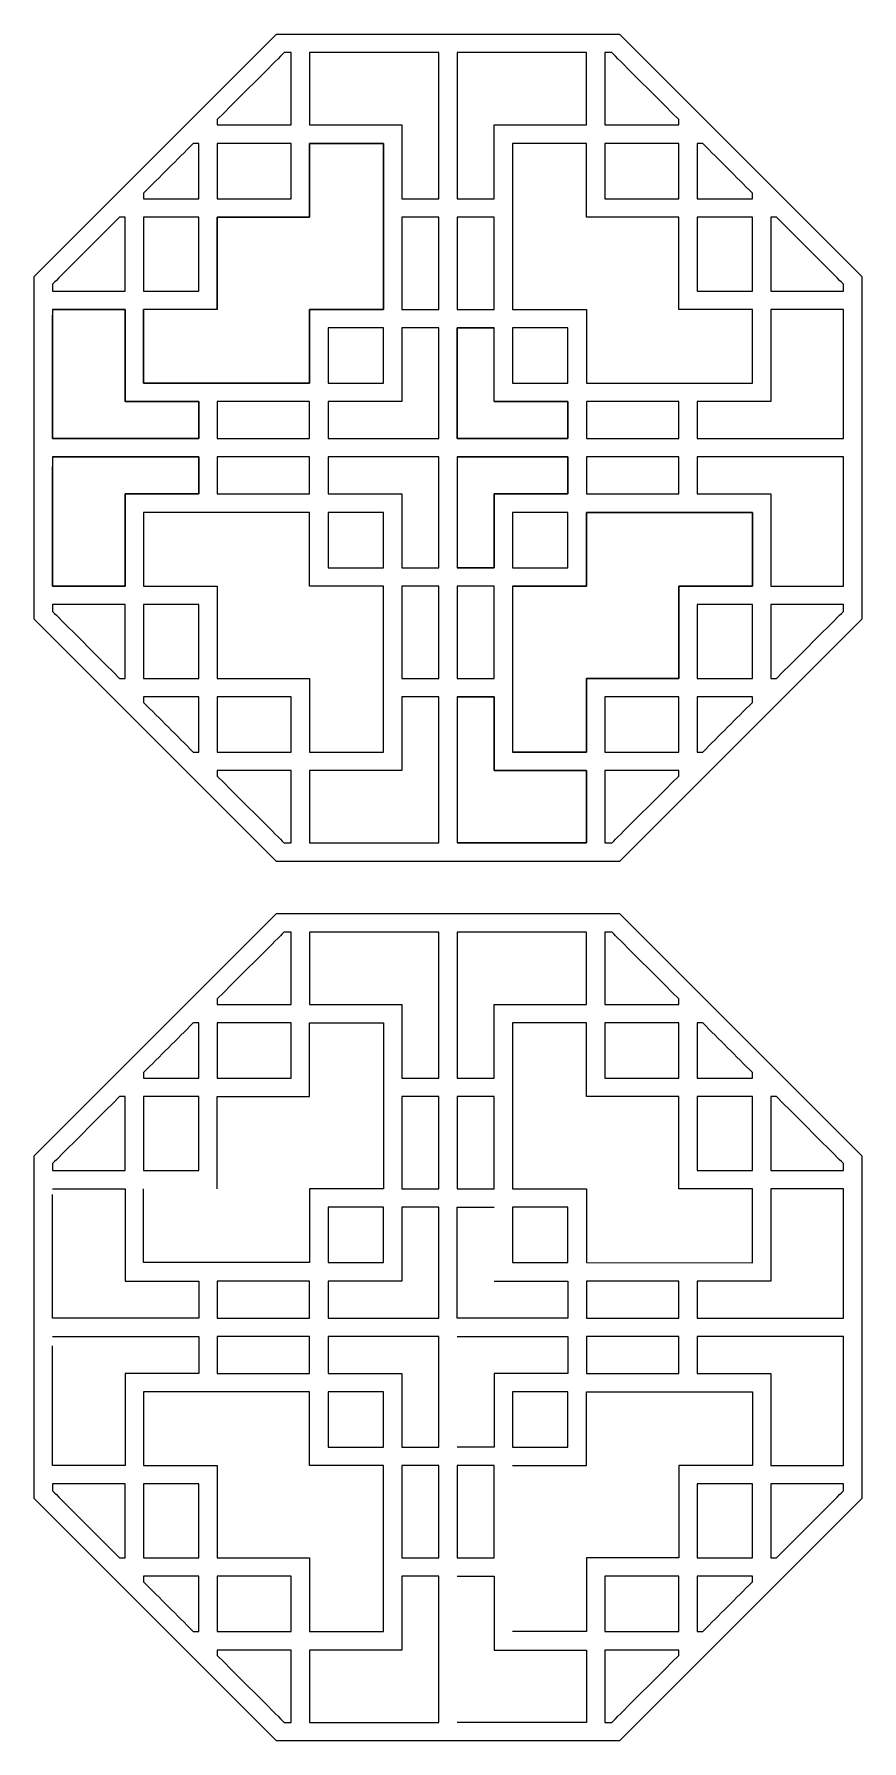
# Model space of a CAD drawing. Header units: centimetres. Extents: x -7.3 to 5.7, y -13.2 to 13.7.
import ezdxf

# ---------------------------------------------------------------- set-up
doc = ezdxf.new("R2010")
doc.units = ezdxf.units.CM
doc.header["$MEASUREMENT"] = 0
doc.layers.add('layer 1', color=7, linetype='Continuous')

msp = doc.modelspace()

# ---------------------------------------------------------------- linework, layer by layer
at = {"layer": 'layer 1', "color": 177}
for points, knots in [([(5.72088, 9.84734), (5.72088, 9.84734), (1.89988, 13.66834), (1.89988, 13.66834), (1.89988, 13.66834), (1.89988, 13.66834), (-3.50464, 13.66834), (-3.50464, 13.66834), (-3.50464, 13.66834), (-3.50464, 13.66834), (-7.32564, 9.84734), (-7.32564, 9.84734), (-7.32564, 9.84734), (-7.32564, 9.84734), (-7.32564, 4.44282), (-7.32564, 4.44282), (-7.32564, 4.44282), (-7.32564, 4.44282), (-3.50464, 0.62182), (-3.50464, 0.62182), (-3.50464, 0.62182), (-3.50464, 0.62182), (1.89988, 0.62182), (1.89988, 0.62182), (1.89988, 0.62182), (1.89988, 0.62182), (5.72088, 4.44282), (5.72088, 4.44282), (5.72088, 4.44282), (5.72088, 4.44282), (5.72088, 9.84734), (5.72088, 9.84734), (5.72088, 9.84734), (5.72088, 9.84734), (5.72088, 9.84734), (5.72088, 9.84734)], [0, 0, 0, 0, 0.1, 0.1, 0.1, 0.1, 0.2, 0.2, 0.2, 0.2, 0.3, 0.3, 0.3, 0.3, 0.4, 0.4, 0.4, 0.4, 0.5, 0.5, 0.5, 0.5, 0.6, 0.6, 0.6, 0.6, 0.7, 0.7, 0.7, 0.7, 0.8, 0.8, 0.8, 0.8, 1, 1, 1, 1]), ([(-3.38396, 13.37723), (-3.38396, 13.37723), (-3.37174, 13.37723), (-3.37174, 13.37723), (-3.37174, 13.37723), (-3.37174, 13.37723), (-3.34971, 13.37723), (-3.34971, 13.37723), (-3.34971, 13.37723), (-3.34971, 13.37723), (-3.3171, 13.37723), (-3.3171, 13.37723), (-3.3171, 13.37723), (-3.3171, 13.37723), (-3.2747, 13.37723), (-3.2747, 13.37723), (-3.2747, 13.37723), (-3.2747, 13.37723), (-3.2747, 12.23566), (-3.2747, 12.23566), (-3.2747, 12.23566), (-3.2747, 12.23566), (-4.43829, 12.23566), (-4.43829, 12.23566), (-4.43829, 12.23566), (-4.43829, 12.23566), (-4.43829, 12.32292), (-4.43829, 12.32292), (-4.43829, 12.32292), (-4.43829, 12.32292), (-4.33146, 12.42973), (-4.33146, 12.42973), (-4.33146, 12.42973), (-4.33146, 12.42973), (-4.22872, 12.53247), (-4.22872, 12.53247), (-4.22872, 12.53247), (-4.22872, 12.53247), (-4.13006, 12.63114), (-4.13006, 12.63114), (-4.13006, 12.63114), (-4.13006, 12.63114), (-4.03466, 12.72654), (-4.03466, 12.72654), (-4.03466, 12.72654), (-4.03466, 12.72654), (-3.94496, 12.81705), (-3.94496, 12.81705), (-3.94496, 12.81705), (-3.94496, 12.81705), (-3.85935, 12.90186), (-3.85935, 12.90186), (-3.85935, 12.90186), (-3.85935, 12.90186), (-3.78025, 12.98177), (-3.78025, 12.98177), (-3.78025, 12.98177), (-3.78025, 12.98177), (-3.70605, 13.05515), (-3.70605, 13.05515), (-3.70605, 13.05515), (-3.70605, 13.05515), (-3.63919, 13.12202), (-3.63919, 13.12202), (-3.63919, 13.12202), (-3.63919, 13.12202), (-3.57885, 13.18236), (-3.57885, 13.18236), (-3.57885, 13.18236), (-3.57885, 13.18236), (-3.52503, 13.23617), (-3.52503, 13.23617), (-3.52503, 13.23617), (-3.52503, 13.23617), (-3.48018, 13.28101), (-3.48018, 13.28101), (-3.48018, 13.28101), (-3.48018, 13.28101), (-3.44267, 13.31852), (-3.44267, 13.31852), (-3.44267, 13.31852), (-3.44267, 13.31852), (-3.41414, 13.34707), (-3.41414, 13.34707), (-3.41414, 13.34707), (-3.41414, 13.34707), (-3.39457, 13.36745), (-3.39457, 13.36745), (-3.39457, 13.36745), (-3.39457, 13.36745), (-3.38396, 13.37723), (-3.38396, 13.37723), (-3.38396, 13.37723), (-3.38396, 13.37723), (-3.38396, 13.37723), (-3.38396, 13.37723)], [0, 0, 0, 0, 0.04, 0.04, 0.04, 0.04, 0.08, 0.08, 0.08, 0.08, 0.12, 0.12, 0.12, 0.12, 0.16, 0.16, 0.16, 0.16, 0.2, 0.2, 0.2, 0.2, 0.24, 0.24, 0.24, 0.24, 0.28, 0.28, 0.28, 0.28, 0.32, 0.32, 0.32, 0.32, 0.36, 0.36, 0.36, 0.36, 0.4, 0.4, 0.4, 0.4, 0.44, 0.44, 0.44, 0.44, 0.48, 0.48, 0.48, 0.48, 0.52, 0.52, 0.52, 0.52, 0.56, 0.56, 0.56, 0.56, 0.6, 0.6, 0.6, 0.6, 0.64, 0.64, 0.64, 0.64, 0.68, 0.68, 0.68, 0.68, 0.72, 0.72, 0.72, 0.72, 0.76, 0.76, 0.76, 0.76, 0.8, 0.8, 0.8, 0.8, 0.84, 0.84, 0.84, 0.84, 0.88, 0.88, 0.88, 0.88, 0.92, 0.92, 0.92, 0.92, 1, 1, 1, 1]), ([(-0.94752, 11.07208), (-0.94752, 11.07208), (-1.52972, 11.07208), (-1.52972, 11.07208), (-1.52972, 11.07208), (-1.52972, 11.07208), (-1.52972, 12.23566), (-1.52972, 12.23566), (-1.52972, 12.23566), (-1.52972, 12.23566), (-2.9836, 12.23566), (-2.9836, 12.23566), (-2.9836, 12.23566), (-2.9836, 12.23566), (-2.9836, 13.37723), (-2.9836, 13.37723), (-2.9836, 13.37723), (-2.9836, 13.37723), (-2.89472, 13.37723), (-2.89472, 13.37723), (-2.89472, 13.37723), (-2.89472, 13.37723), (-2.7985, 13.37723), (-2.7985, 13.37723), (-2.7985, 13.37723), (-2.7985, 13.37723), (-2.69576, 13.37723), (-2.69576, 13.37723), (-2.69576, 13.37723), (-2.69576, 13.37723), (-2.58649, 13.37723), (-2.58649, 13.37723), (-2.58649, 13.37723), (-2.58649, 13.37723), (-2.47153, 13.37723), (-2.47153, 13.37723), (-2.47153, 13.37723), (-2.47153, 13.37723), (-2.35085, 13.37723), (-2.35085, 13.37723), (-2.35085, 13.37723), (-2.35085, 13.37723), (-2.22527, 13.37723), (-2.22527, 13.37723), (-2.22527, 13.37723), (-2.22527, 13.37723), (-2.09562, 13.37723), (-2.09562, 13.37723), (-2.09562, 13.37723), (-2.09562, 13.37723), (-1.96189, 13.37723), (-1.96189, 13.37723), (-1.96189, 13.37723), (-1.96189, 13.37723), (-1.82409, 13.37723), (-1.82409, 13.37723), (-1.82409, 13.37723), (-1.82409, 13.37723), (-1.68302, 13.37723), (-1.68302, 13.37723), (-1.68302, 13.37723), (-1.68302, 13.37723), (-1.53951, 13.37723), (-1.53951, 13.37723), (-1.53951, 13.37723), (-1.53951, 13.37723), (-1.39437, 13.37723), (-1.39437, 13.37723), (-1.39437, 13.37723), (-1.39437, 13.37723), (-1.24678, 13.37723), (-1.24678, 13.37723), (-1.24678, 13.37723), (-1.24678, 13.37723), (-1.09756, 13.37723), (-1.09756, 13.37723), (-1.09756, 13.37723), (-1.09756, 13.37723), (-0.94752, 13.37723), (-0.94752, 13.37723), (-0.94752, 13.37723), (-0.94752, 13.37723), (-0.94752, 11.07208), (-0.94752, 11.07208), (-0.94752, 11.07208), (-0.94752, 11.07208), (-0.94752, 11.07208), (-0.94752, 11.07208)], [0, 0, 0, 0, 0.04347826, 0.04347826, 0.04347826, 0.04347826, 0.08695652, 0.08695652, 0.08695652, 0.08695652, 0.13043478, 0.13043478, 0.13043478, 0.13043478, 0.17391304, 0.17391304, 0.17391304, 0.17391304, 0.2173913, 0.2173913, 0.2173913, 0.2173913, 0.26086957, 0.26086957, 0.26086957, 0.26086957, 0.30434783, 0.30434783, 0.30434783, 0.30434783, 0.34782609, 0.34782609, 0.34782609, 0.34782609, 0.39130435, 0.39130435, 0.39130435, 0.39130435, 0.43478261, 0.43478261, 0.43478261, 0.43478261, 0.47826087, 0.47826087, 0.47826087, 0.47826087, 0.52173913, 0.52173913, 0.52173913, 0.52173913, 0.56521739, 0.56521739, 0.56521739, 0.56521739, 0.60869565, 0.60869565, 0.60869565, 0.60869565, 0.65217391, 0.65217391, 0.65217391, 0.65217391, 0.69565217, 0.69565217, 0.69565217, 0.69565217, 0.73913043, 0.73913043, 0.73913043, 0.73913043, 0.7826087, 0.7826087, 0.7826087, 0.7826087, 0.82608696, 0.82608696, 0.82608696, 0.82608696, 0.86956522, 0.86956522, 0.86956522, 0.86956522, 0.91304348, 0.91304348, 0.91304348, 0.91304348, 1, 1, 1, 1]), ([(1.37883, 12.23566), (1.37883, 12.23566), (-0.07504, 12.23566), (-0.07504, 12.23566), (-0.07504, 12.23566), (-0.07504, 12.23566), (-0.07504, 12.23485), (-0.07504, 12.23485), (-0.07504, 12.23485), (-0.07504, 12.23485), (-0.07504, 11.07208), (-0.07504, 11.07208), (-0.07504, 11.07208), (-0.07504, 11.07208), (-0.65724, 11.07208), (-0.65724, 11.07208), (-0.65724, 11.07208), (-0.65724, 11.07208), (-0.65724, 13.37723), (-0.65724, 13.37723), (-0.65724, 13.37723), (-0.65724, 13.37723), (-0.5072, 13.37723), (-0.5072, 13.37723), (-0.5072, 13.37723), (-0.5072, 13.37723), (-0.35799, 13.37723), (-0.35799, 13.37723), (-0.35799, 13.37723), (-0.35799, 13.37723), (-0.21039, 13.37723), (-0.21039, 13.37723), (-0.21039, 13.37723), (-0.21039, 13.37723), (-0.06525, 13.37723), (-0.06525, 13.37723), (-0.06525, 13.37723), (-0.06525, 13.37723), (0.07826, 13.37723), (0.07826, 13.37723), (0.07826, 13.37723), (0.07826, 13.37723), (0.21932, 13.37723), (0.21932, 13.37723), (0.21932, 13.37723), (0.21932, 13.37723), (0.35713, 13.37723), (0.35713, 13.37723), (0.35713, 13.37723), (0.35713, 13.37723), (0.49086, 13.37723), (0.49086, 13.37723), (0.49086, 13.37723), (0.49086, 13.37723), (0.6205, 13.37723), (0.6205, 13.37723), (0.6205, 13.37723), (0.6205, 13.37723), (0.74607, 13.37723), (0.74607, 13.37723), (0.74607, 13.37723), (0.74607, 13.37723), (0.86675, 13.37723), (0.86675, 13.37723), (0.86675, 13.37723), (0.86675, 13.37723), (0.98173, 13.37723), (0.98173, 13.37723), (0.98173, 13.37723), (0.98173, 13.37723), (1.091, 13.37723), (1.091, 13.37723), (1.091, 13.37723), (1.091, 13.37723), (1.19374, 13.37723), (1.19374, 13.37723), (1.19374, 13.37723), (1.19374, 13.37723), (1.28996, 13.37723), (1.28996, 13.37723), (1.28996, 13.37723), (1.28996, 13.37723), (1.37883, 13.37723), (1.37883, 13.37723), (1.37883, 13.37723), (1.37883, 13.37723), (1.37883, 12.23566), (1.37883, 12.23566), (1.37883, 12.23566), (1.37883, 12.23566), (1.37883, 12.23566), (1.37883, 12.23566)], [0, 0, 0, 0, 0.04166667, 0.04166667, 0.04166667, 0.04166667, 0.08333333, 0.08333333, 0.08333333, 0.08333333, 0.125, 0.125, 0.125, 0.125, 0.16666667, 0.16666667, 0.16666667, 0.16666667, 0.20833333, 0.20833333, 0.20833333, 0.20833333, 0.25, 0.25, 0.25, 0.25, 0.29166667, 0.29166667, 0.29166667, 0.29166667, 0.33333333, 0.33333333, 0.33333333, 0.33333333, 0.375, 0.375, 0.375, 0.375, 0.41666667, 0.41666667, 0.41666667, 0.41666667, 0.45833333, 0.45833333, 0.45833333, 0.45833333, 0.5, 0.5, 0.5, 0.5, 0.54166667, 0.54166667, 0.54166667, 0.54166667, 0.58333333, 0.58333333, 0.58333333, 0.58333333, 0.625, 0.625, 0.625, 0.625, 0.66666667, 0.66666667, 0.66666667, 0.66666667, 0.70833333, 0.70833333, 0.70833333, 0.70833333, 0.75, 0.75, 0.75, 0.75, 0.79166667, 0.79166667, 0.79166667, 0.79166667, 0.83333333, 0.83333333, 0.83333333, 0.83333333, 0.875, 0.875, 0.875, 0.875, 0.91666667, 0.91666667, 0.91666667, 0.91666667, 1, 1, 1, 1]), ([(2.83352, 12.32292), (2.83352, 12.32292), (2.83352, 12.23566), (2.83352, 12.23566), (2.83352, 12.23566), (2.83352, 12.23566), (1.66994, 12.23566), (1.66994, 12.23566), (1.66994, 12.23566), (1.66994, 12.23566), (1.66994, 13.37723), (1.66994, 13.37723), (1.66994, 13.37723), (1.66994, 13.37723), (1.71234, 13.37723), (1.71234, 13.37723), (1.71234, 13.37723), (1.71234, 13.37723), (1.74413, 13.37723), (1.74413, 13.37723), (1.74413, 13.37723), (1.74413, 13.37723), (1.76696, 13.37723), (1.76696, 13.37723), (1.76696, 13.37723), (1.76696, 13.37723), (1.7792, 13.37723), (1.7792, 13.37723), (1.7792, 13.37723), (1.7792, 13.37723), (1.78979, 13.36745), (1.78979, 13.36745), (1.78979, 13.36745), (1.78979, 13.36745), (1.80936, 13.34707), (1.80936, 13.34707), (1.80936, 13.34707), (1.80936, 13.34707), (1.83791, 13.31852), (1.83791, 13.31852), (1.83791, 13.31852), (1.83791, 13.31852), (1.87542, 13.28101), (1.87542, 13.28101), (1.87542, 13.28101), (1.87542, 13.28101), (1.92108, 13.23617), (1.92108, 13.23617), (1.92108, 13.23617), (1.92108, 13.23617), (1.97408, 13.18317), (1.97408, 13.18317), (1.97408, 13.18317), (1.97408, 13.18317), (2.03442, 13.12202), (2.03442, 13.12202), (2.03442, 13.12202), (2.03442, 13.12202), (2.10128, 13.05515), (2.10128, 13.05515), (2.10128, 13.05515), (2.10128, 13.05515), (2.17549, 12.98177), (2.17549, 12.98177), (2.17549, 12.98177), (2.17549, 12.98177), (2.25458, 12.90186), (2.25458, 12.90186), (2.25458, 12.90186), (2.25458, 12.90186), (2.3402, 12.81705), (2.3402, 12.81705), (2.3402, 12.81705), (2.3402, 12.81705), (2.4299, 12.72654), (2.4299, 12.72654), (2.4299, 12.72654), (2.4299, 12.72654), (2.52529, 12.63114), (2.52529, 12.63114), (2.52529, 12.63114), (2.52529, 12.63114), (2.62396, 12.53247), (2.62396, 12.53247), (2.62396, 12.53247), (2.62396, 12.53247), (2.72751, 12.42973), (2.72751, 12.42973), (2.72751, 12.42973), (2.72751, 12.42973), (2.83352, 12.32292), (2.83352, 12.32292), (2.83352, 12.32292), (2.83352, 12.32292), (2.83352, 12.32292), (2.83352, 12.32292)], [0, 0, 0, 0, 0.04, 0.04, 0.04, 0.04, 0.08, 0.08, 0.08, 0.08, 0.12, 0.12, 0.12, 0.12, 0.16, 0.16, 0.16, 0.16, 0.2, 0.2, 0.2, 0.2, 0.24, 0.24, 0.24, 0.24, 0.28, 0.28, 0.28, 0.28, 0.32, 0.32, 0.32, 0.32, 0.36, 0.36, 0.36, 0.36, 0.4, 0.4, 0.4, 0.4, 0.44, 0.44, 0.44, 0.44, 0.48, 0.48, 0.48, 0.48, 0.52, 0.52, 0.52, 0.52, 0.56, 0.56, 0.56, 0.56, 0.6, 0.6, 0.6, 0.6, 0.64, 0.64, 0.64, 0.64, 0.68, 0.68, 0.68, 0.68, 0.72, 0.72, 0.72, 0.72, 0.76, 0.76, 0.76, 0.76, 0.8, 0.8, 0.8, 0.8, 0.84, 0.84, 0.84, 0.84, 0.88, 0.88, 0.88, 0.88, 0.92, 0.92, 0.92, 0.92, 1, 1, 1, 1]), ([(-4.81664, 11.94457), (-4.81664, 11.94457), (-4.72938, 11.94457), (-4.72938, 11.94457), (-4.72938, 11.94457), (-4.72938, 11.94457), (-4.72938, 11.07208), (-4.72938, 11.07208), (-4.72938, 11.07208), (-4.72938, 11.07208), (-5.60187, 11.07208), (-5.60187, 11.07208), (-5.60187, 11.07208), (-5.60187, 11.07208), (-5.60187, 11.15932), (-5.60187, 11.15932), (-5.60187, 11.15932), (-5.60187, 11.15932), (-5.55294, 11.20825), (-5.55294, 11.20825), (-5.55294, 11.20825), (-5.55294, 11.20825), (-5.50484, 11.25717), (-5.50484, 11.25717), (-5.50484, 11.25717), (-5.50484, 11.25717), (-5.45592, 11.3061), (-5.45592, 11.3061), (-5.45592, 11.3061), (-5.45592, 11.3061), (-5.40617, 11.35502), (-5.40617, 11.35502), (-5.40617, 11.35502), (-5.40617, 11.35502), (-5.35725, 11.40395), (-5.35725, 11.40395), (-5.35725, 11.40395), (-5.35725, 11.40395), (-5.30832, 11.45369), (-5.30832, 11.45369), (-5.30832, 11.45369), (-5.30832, 11.45369), (-5.25859, 11.50262), (-5.25859, 11.50262), (-5.25859, 11.50262), (-5.25859, 11.50262), (-5.20966, 11.55235), (-5.20966, 11.55235), (-5.20966, 11.55235), (-5.20966, 11.55235), (-5.15992, 11.60128), (-5.15992, 11.60128), (-5.15992, 11.60128), (-5.15992, 11.60128), (-5.11018, 11.65102), (-5.11018, 11.65102), (-5.11018, 11.65102), (-5.11018, 11.65102), (-5.06126, 11.69995), (-5.06126, 11.69995), (-5.06126, 11.69995), (-5.06126, 11.69995), (-5.01234, 11.74968), (-5.01234, 11.74968), (-5.01234, 11.74968), (-5.01234, 11.74968), (-4.96341, 11.7986), (-4.96341, 11.7986), (-4.96341, 11.7986), (-4.96341, 11.7986), (-4.91449, 11.84753), (-4.91449, 11.84753), (-4.91449, 11.84753), (-4.91449, 11.84753), (-4.86556, 11.89564), (-4.86556, 11.89564), (-4.86556, 11.89564), (-4.86556, 11.89564), (-4.81664, 11.94457), (-4.81664, 11.94457), (-4.81664, 11.94457), (-4.81664, 11.94457), (-4.81664, 11.94457), (-4.81664, 11.94457)], [0, 0, 0, 0, 0.04545455, 0.04545455, 0.04545455, 0.04545455, 0.09090909, 0.09090909, 0.09090909, 0.09090909, 0.13636364, 0.13636364, 0.13636364, 0.13636364, 0.18181818, 0.18181818, 0.18181818, 0.18181818, 0.22727273, 0.22727273, 0.22727273, 0.22727273, 0.27272727, 0.27272727, 0.27272727, 0.27272727, 0.31818182, 0.31818182, 0.31818182, 0.31818182, 0.36363636, 0.36363636, 0.36363636, 0.36363636, 0.40909091, 0.40909091, 0.40909091, 0.40909091, 0.45454545, 0.45454545, 0.45454545, 0.45454545, 0.5, 0.5, 0.5, 0.5, 0.54545455, 0.54545455, 0.54545455, 0.54545455, 0.59090909, 0.59090909, 0.59090909, 0.59090909, 0.63636364, 0.63636364, 0.63636364, 0.63636364, 0.68181818, 0.68181818, 0.68181818, 0.68181818, 0.72727273, 0.72727273, 0.72727273, 0.72727273, 0.77272727, 0.77272727, 0.77272727, 0.77272727, 0.81818182, 0.81818182, 0.81818182, 0.81818182, 0.86363636, 0.86363636, 0.86363636, 0.86363636, 0.90909091, 0.90909091, 0.90909091, 0.90909091, 1, 1, 1, 1]), ([(-4.43829, 9.32629), (-4.43829, 9.32629), (-4.43829, 9.32629), (-4.43829, 9.32629), (-4.43829, 9.32629), (-4.43829, 9.32629), (-4.43829, 10.78098), (-4.43829, 10.78098), (-4.43829, 10.78098), (-4.43829, 10.78098), (-2.9836, 10.78098), (-2.9836, 10.78098), (-2.9836, 10.78098), (-2.9836, 10.78098), (-2.9836, 11.94457), (-2.9836, 11.94457), (-2.9836, 11.94457), (-2.9836, 11.94457), (-1.82083, 11.94457), (-1.82083, 11.94457), (-1.82083, 11.94457), (-1.82083, 11.94457), (-1.82083, 9.32629), (-1.82083, 9.32629), (-1.82083, 9.32629), (-1.82083, 9.32629), (-2.9836, 9.32629), (-2.9836, 9.32629), (-2.9836, 9.32629), (-2.9836, 9.32629), (-2.9836, 8.16352), (-2.9836, 8.16352), (-2.9836, 8.16352), (-2.9836, 8.16352), (-5.60187, 8.16352), (-5.60187, 8.16352), (-5.60187, 8.16352), (-5.60187, 8.16352), (-5.60187, 9.32629), (-5.60187, 9.32629), (-5.60187, 9.32629), (-5.60187, 9.32629), (-4.43829, 9.32629), (-4.43829, 9.32629)], [0, 0, 0, 0, 0.08333333, 0.08333333, 0.08333333, 0.08333333, 0.16666667, 0.16666667, 0.16666667, 0.16666667, 0.25, 0.25, 0.25, 0.25, 0.33333333, 0.33333333, 0.33333333, 0.33333333, 0.41666667, 0.41666667, 0.41666667, 0.41666667, 0.5, 0.5, 0.5, 0.5, 0.58333333, 0.58333333, 0.58333333, 0.58333333, 0.66666667, 0.66666667, 0.66666667, 0.66666667, 0.75, 0.75, 0.75, 0.75, 0.83333333, 0.83333333, 0.83333333, 0.83333333, 1, 1, 1, 1]), ([(-4.43829, 11.94457), (-4.43829, 11.94457), (-3.2747, 11.94457), (-3.2747, 11.94457), (-3.2747, 11.94457), (-3.2747, 11.94457), (-3.2747, 11.07208), (-3.2747, 11.07208), (-3.2747, 11.07208), (-3.2747, 11.07208), (-4.43829, 11.07208), (-4.43829, 11.07208), (-4.43829, 11.07208), (-4.43829, 11.07208), (-4.43829, 11.94457), (-4.43829, 11.94457), (-4.43829, 11.94457), (-4.43829, 11.94457), (-4.43829, 11.94457), (-4.43829, 11.94457)], [0, 0, 0, 0, 0.16666667, 0.16666667, 0.16666667, 0.16666667, 0.33333333, 0.33333333, 0.33333333, 0.33333333, 0.5, 0.5, 0.5, 0.5, 0.66666667, 0.66666667, 0.66666667, 0.66666667, 1, 1, 1, 1]), ([(1.37883, 10.78098), (1.37883, 10.78098), (2.83352, 10.78098), (2.83352, 10.78098), (2.83352, 10.78098), (2.83352, 10.78098), (2.83352, 9.32629), (2.83352, 9.32629), (2.83352, 9.32629), (2.83352, 9.32629), (3.99711, 9.32629), (3.99711, 9.32629), (3.99711, 9.32629), (3.99711, 9.32629), (3.99711, 8.16271), (3.99711, 8.16271), (3.99711, 8.16271), (3.99711, 8.16271), (1.37883, 8.16352), (1.37883, 8.16352), (1.37883, 8.16352), (1.37883, 8.16352), (1.37883, 9.32629), (1.37883, 9.32629), (1.37883, 9.32629), (1.37883, 9.32629), (0.21525, 9.32629), (0.21525, 9.32629), (0.21525, 9.32629), (0.21525, 9.32629), (0.21525, 11.94457), (0.21525, 11.94457), (0.21525, 11.94457), (0.21525, 11.94457), (1.37883, 11.94457), (1.37883, 11.94457), (1.37883, 11.94457), (1.37883, 11.94457), (1.37883, 10.78098), (1.37883, 10.78098), (1.37883, 10.78098), (1.37883, 10.78098), (1.37883, 10.78098), (1.37883, 10.78098)], [0, 0, 0, 0, 0.08333333, 0.08333333, 0.08333333, 0.08333333, 0.16666667, 0.16666667, 0.16666667, 0.16666667, 0.25, 0.25, 0.25, 0.25, 0.33333333, 0.33333333, 0.33333333, 0.33333333, 0.41666667, 0.41666667, 0.41666667, 0.41666667, 0.5, 0.5, 0.5, 0.5, 0.58333333, 0.58333333, 0.58333333, 0.58333333, 0.66666667, 0.66666667, 0.66666667, 0.66666667, 0.75, 0.75, 0.75, 0.75, 0.83333333, 0.83333333, 0.83333333, 0.83333333, 1, 1, 1, 1]), ([(1.66994, 11.94457), (1.66994, 11.94457), (2.83352, 11.94457), (2.83352, 11.94457), (2.83352, 11.94457), (2.83352, 11.94457), (2.83352, 11.07208), (2.83352, 11.07208), (2.83352, 11.07208), (2.83352, 11.07208), (1.66994, 11.07208), (1.66994, 11.07208), (1.66994, 11.07208), (1.66994, 11.07208), (1.66994, 11.94457), (1.66994, 11.94457), (1.66994, 11.94457), (1.66994, 11.94457), (1.66994, 11.94457), (1.66994, 11.94457)], [0, 0, 0, 0, 0.16666667, 0.16666667, 0.16666667, 0.16666667, 0.33333333, 0.33333333, 0.33333333, 0.33333333, 0.5, 0.5, 0.5, 0.5, 0.66666667, 0.66666667, 0.66666667, 0.66666667, 1, 1, 1, 1]), ([(3.99711, 11.16015), (3.99711, 11.16015), (3.99711, 11.07208), (3.99711, 11.07208), (3.99711, 11.07208), (3.99711, 11.07208), (3.12462, 11.07208), (3.12462, 11.07208), (3.12462, 11.07208), (3.12462, 11.07208), (3.12462, 11.94457), (3.12462, 11.94457), (3.12462, 11.94457), (3.12462, 11.94457), (3.21186, 11.94457), (3.21186, 11.94457), (3.21186, 11.94457), (3.21186, 11.94457), (3.26079, 11.89564), (3.26079, 11.89564), (3.26079, 11.89564), (3.26079, 11.89564), (3.30971, 11.84753), (3.30971, 11.84753), (3.30971, 11.84753), (3.30971, 11.84753), (3.35864, 11.7986), (3.35864, 11.7986), (3.35864, 11.7986), (3.35864, 11.7986), (3.40756, 11.74968), (3.40756, 11.74968), (3.40756, 11.74968), (3.40756, 11.74968), (3.45649, 11.69995), (3.45649, 11.69995), (3.45649, 11.69995), (3.45649, 11.69995), (3.50623, 11.65102), (3.50623, 11.65102), (3.50623, 11.65102), (3.50623, 11.65102), (3.55516, 11.60128), (3.55516, 11.60128), (3.55516, 11.60128), (3.55516, 11.60128), (3.60489, 11.55235), (3.60489, 11.55235), (3.60489, 11.55235), (3.60489, 11.55235), (3.65382, 11.50262), (3.65382, 11.50262), (3.65382, 11.50262), (3.65382, 11.50262), (3.70356, 11.45369), (3.70356, 11.45369), (3.70356, 11.45369), (3.70356, 11.45369), (3.75249, 11.40395), (3.75249, 11.40395), (3.75249, 11.40395), (3.75249, 11.40395), (3.80141, 11.35502), (3.80141, 11.35502), (3.80141, 11.35502), (3.80141, 11.35502), (3.85114, 11.3061), (3.85114, 11.3061), (3.85114, 11.3061), (3.85114, 11.3061), (3.90007, 11.25717), (3.90007, 11.25717), (3.90007, 11.25717), (3.90007, 11.25717), (3.94818, 11.20825), (3.94818, 11.20825), (3.94818, 11.20825), (3.94818, 11.20825), (3.99711, 11.16015), (3.99711, 11.16015), (3.99711, 11.16015), (3.99711, 11.16015), (3.99711, 11.16015), (3.99711, 11.16015)], [0, 0, 0, 0, 0.04545455, 0.04545455, 0.04545455, 0.04545455, 0.09090909, 0.09090909, 0.09090909, 0.09090909, 0.13636364, 0.13636364, 0.13636364, 0.13636364, 0.18181818, 0.18181818, 0.18181818, 0.18181818, 0.22727273, 0.22727273, 0.22727273, 0.22727273, 0.27272727, 0.27272727, 0.27272727, 0.27272727, 0.31818182, 0.31818182, 0.31818182, 0.31818182, 0.36363636, 0.36363636, 0.36363636, 0.36363636, 0.40909091, 0.40909091, 0.40909091, 0.40909091, 0.45454545, 0.45454545, 0.45454545, 0.45454545, 0.5, 0.5, 0.5, 0.5, 0.54545455, 0.54545455, 0.54545455, 0.54545455, 0.59090909, 0.59090909, 0.59090909, 0.59090909, 0.63636364, 0.63636364, 0.63636364, 0.63636364, 0.68181818, 0.68181818, 0.68181818, 0.68181818, 0.72727273, 0.72727273, 0.72727273, 0.72727273, 0.77272727, 0.77272727, 0.77272727, 0.77272727, 0.81818182, 0.81818182, 0.81818182, 0.81818182, 0.86363636, 0.86363636, 0.86363636, 0.86363636, 0.90909091, 0.90909091, 0.90909091, 0.90909091, 1, 1, 1, 1]), ([(-7.03455, 9.72666), (-7.03455, 9.72666), (-7.02476, 9.73725), (-7.02476, 9.73725), (-7.02476, 9.73725), (-7.02476, 9.73725), (-7.00437, 9.75682), (-7.00437, 9.75682), (-7.00437, 9.75682), (-7.00437, 9.75682), (-6.97584, 9.78537), (-6.97584, 9.78537), (-6.97584, 9.78537), (-6.97584, 9.78537), (-6.93833, 9.82288), (-6.93833, 9.82288), (-6.93833, 9.82288), (-6.93833, 9.82288), (-6.89347, 9.86854), (-6.89347, 9.86854), (-6.89347, 9.86854), (-6.89347, 9.86854), (-6.83966, 9.92154), (-6.83966, 9.92154), (-6.83966, 9.92154), (-6.83966, 9.92154), (-6.77932, 9.98188), (-6.77932, 9.98188), (-6.77932, 9.98188), (-6.77932, 9.98188), (-6.71245, 10.04874), (-6.71245, 10.04874), (-6.71245, 10.04874), (-6.71245, 10.04874), (-6.63907, 10.12295), (-6.63907, 10.12295), (-6.63907, 10.12295), (-6.63907, 10.12295), (-6.55916, 10.20204), (-6.55916, 10.20204), (-6.55916, 10.20204), (-6.55916, 10.20204), (-6.47435, 10.28766), (-6.47435, 10.28766), (-6.47435, 10.28766), (-6.47435, 10.28766), (-6.38385, 10.37736), (-6.38385, 10.37736), (-6.38385, 10.37736), (-6.38385, 10.37736), (-6.28844, 10.47275), (-6.28844, 10.47275), (-6.28844, 10.47275), (-6.28844, 10.47275), (-6.18978, 10.57142), (-6.18978, 10.57142), (-6.18978, 10.57142), (-6.18978, 10.57142), (-6.08704, 10.67497), (-6.08704, 10.67497), (-6.08704, 10.67497), (-6.08704, 10.67497), (-5.98022, 10.78098), (-5.98022, 10.78098), (-5.98022, 10.78098), (-5.98022, 10.78098), (-5.89298, 10.78098), (-5.89298, 10.78098), (-5.89298, 10.78098), (-5.89298, 10.78098), (-5.89298, 9.6174), (-5.89298, 9.6174), (-5.89298, 9.6174), (-5.89298, 9.6174), (-7.03455, 9.6174), (-7.03455, 9.6174), (-7.03455, 9.6174), (-7.03455, 9.6174), (-7.03455, 9.6598), (-7.03455, 9.6598), (-7.03455, 9.6598), (-7.03455, 9.6598), (-7.03455, 9.69241), (-7.03455, 9.69241), (-7.03455, 9.69241), (-7.03455, 9.69241), (-7.03455, 9.71442), (-7.03455, 9.71442), (-7.03455, 9.71442), (-7.03455, 9.71442), (-7.03455, 9.72666), (-7.03455, 9.72666), (-7.03455, 9.72666), (-7.03455, 9.72666), (-7.03455, 9.72666), (-7.03455, 9.72666)], [0, 0, 0, 0, 0.04, 0.04, 0.04, 0.04, 0.08, 0.08, 0.08, 0.08, 0.12, 0.12, 0.12, 0.12, 0.16, 0.16, 0.16, 0.16, 0.2, 0.2, 0.2, 0.2, 0.24, 0.24, 0.24, 0.24, 0.28, 0.28, 0.28, 0.28, 0.32, 0.32, 0.32, 0.32, 0.36, 0.36, 0.36, 0.36, 0.4, 0.4, 0.4, 0.4, 0.44, 0.44, 0.44, 0.44, 0.48, 0.48, 0.48, 0.48, 0.52, 0.52, 0.52, 0.52, 0.56, 0.56, 0.56, 0.56, 0.6, 0.6, 0.6, 0.6, 0.64, 0.64, 0.64, 0.64, 0.68, 0.68, 0.68, 0.68, 0.72, 0.72, 0.72, 0.72, 0.76, 0.76, 0.76, 0.76, 0.8, 0.8, 0.8, 0.8, 0.84, 0.84, 0.84, 0.84, 0.88, 0.88, 0.88, 0.88, 0.92, 0.92, 0.92, 0.92, 1, 1, 1, 1]), ([(-4.72938, 9.6174), (-4.72938, 9.6174), (-5.60187, 9.6174), (-5.60187, 9.6174), (-5.60187, 9.6174), (-5.60187, 9.6174), (-5.60187, 10.78098), (-5.60187, 10.78098), (-5.60187, 10.78098), (-5.60187, 10.78098), (-4.72938, 10.78098), (-4.72938, 10.78098), (-4.72938, 10.78098), (-4.72938, 10.78098), (-4.72938, 9.6174), (-4.72938, 9.6174), (-4.72938, 9.6174), (-4.72938, 9.6174), (-4.72938, 9.6174), (-4.72938, 9.6174)], [0, 0, 0, 0, 0.16666667, 0.16666667, 0.16666667, 0.16666667, 0.33333333, 0.33333333, 0.33333333, 0.33333333, 0.5, 0.5, 0.5, 0.5, 0.66666667, 0.66666667, 0.66666667, 0.66666667, 1, 1, 1, 1]), ([(-0.94752, 9.32629), (-0.94752, 9.32629), (-1.52972, 9.32629), (-1.52972, 9.32629), (-1.52972, 9.32629), (-1.52972, 9.32629), (-1.52972, 10.78098), (-1.52972, 10.78098), (-1.52972, 10.78098), (-1.52972, 10.78098), (-0.94752, 10.78098), (-0.94752, 10.78098), (-0.94752, 10.78098), (-0.94752, 10.78098), (-0.94752, 9.32629), (-0.94752, 9.32629), (-0.94752, 9.32629), (-0.94752, 9.32629), (-0.94752, 9.32629), (-0.94752, 9.32629)], [0, 0, 0, 0, 0.16666667, 0.16666667, 0.16666667, 0.16666667, 0.33333333, 0.33333333, 0.33333333, 0.33333333, 0.5, 0.5, 0.5, 0.5, 0.66666667, 0.66666667, 0.66666667, 0.66666667, 1, 1, 1, 1]), ([(-0.07504, 9.32629), (-0.07504, 9.32629), (-0.65724, 9.32629), (-0.65724, 9.32629), (-0.65724, 9.32629), (-0.65724, 9.32629), (-0.65724, 10.78098), (-0.65724, 10.78098), (-0.65724, 10.78098), (-0.65724, 10.78098), (-0.07504, 10.78098), (-0.07504, 10.78098), (-0.07504, 10.78098), (-0.07504, 10.78098), (-0.07504, 9.32629), (-0.07504, 9.32629), (-0.07504, 9.32629), (-0.07504, 9.32629), (-0.07504, 9.32629), (-0.07504, 9.32629)], [0, 0, 0, 0, 0.16666667, 0.16666667, 0.16666667, 0.16666667, 0.33333333, 0.33333333, 0.33333333, 0.33333333, 0.5, 0.5, 0.5, 0.5, 0.66666667, 0.66666667, 0.66666667, 0.66666667, 1, 1, 1, 1]), ([(3.12462, 10.78098), (3.12462, 10.78098), (3.99711, 10.78098), (3.99711, 10.78098), (3.99711, 10.78098), (3.99711, 10.78098), (3.99711, 9.6174), (3.99711, 9.6174), (3.99711, 9.6174), (3.99711, 9.6174), (3.12462, 9.6174), (3.12462, 9.6174), (3.12462, 9.6174), (3.12462, 9.6174), (3.12462, 10.78098), (3.12462, 10.78098), (3.12462, 10.78098), (3.12462, 10.78098), (3.12462, 10.78098), (3.12462, 10.78098)], [0, 0, 0, 0, 0.16666667, 0.16666667, 0.16666667, 0.16666667, 0.33333333, 0.33333333, 0.33333333, 0.33333333, 0.5, 0.5, 0.5, 0.5, 0.66666667, 0.66666667, 0.66666667, 0.66666667, 1, 1, 1, 1]), ([(5.42977, 9.72666), (5.42977, 9.72666), (5.42977, 9.71442), (5.42977, 9.71442), (5.42977, 9.71442), (5.42977, 9.71442), (5.42977, 9.69159), (5.42977, 9.69159), (5.42977, 9.69159), (5.42977, 9.69159), (5.42977, 9.6598), (5.42977, 9.6598), (5.42977, 9.6598), (5.42977, 9.6598), (5.42977, 9.6174), (5.42977, 9.6174), (5.42977, 9.6174), (5.42977, 9.6174), (4.2882, 9.6174), (4.2882, 9.6174), (4.2882, 9.6174), (4.2882, 9.6174), (4.2882, 10.78098), (4.2882, 10.78098), (4.2882, 10.78098), (4.2882, 10.78098), (4.37546, 10.78098), (4.37546, 10.78098), (4.37546, 10.78098), (4.37546, 10.78098), (4.48227, 10.67497), (4.48227, 10.67497), (4.48227, 10.67497), (4.48227, 10.67497), (4.58501, 10.57142), (4.58501, 10.57142), (4.58501, 10.57142), (4.58501, 10.57142), (4.68368, 10.47275), (4.68368, 10.47275), (4.68368, 10.47275), (4.68368, 10.47275), (4.77908, 10.37736), (4.77908, 10.37736), (4.77908, 10.37736), (4.77908, 10.37736), (4.8696, 10.28766), (4.8696, 10.28766), (4.8696, 10.28766), (4.8696, 10.28766), (4.9544, 10.20204), (4.9544, 10.20204), (4.9544, 10.20204), (4.9544, 10.20204), (5.03431, 10.12295), (5.03431, 10.12295), (5.03431, 10.12295), (5.03431, 10.12295), (5.10769, 10.04874), (5.10769, 10.04874), (5.10769, 10.04874), (5.10769, 10.04874), (5.17456, 9.98188), (5.17456, 9.98188), (5.17456, 9.98188), (5.17456, 9.98188), (5.2349, 9.92154), (5.2349, 9.92154), (5.2349, 9.92154), (5.2349, 9.92154), (5.28871, 9.86854), (5.28871, 9.86854), (5.28871, 9.86854), (5.28871, 9.86854), (5.33356, 9.82288), (5.33356, 9.82288), (5.33356, 9.82288), (5.33356, 9.82288), (5.37106, 9.78537), (5.37106, 9.78537), (5.37106, 9.78537), (5.37106, 9.78537), (5.39961, 9.75682), (5.39961, 9.75682), (5.39961, 9.75682), (5.39961, 9.75682), (5.41999, 9.73725), (5.41999, 9.73725), (5.41999, 9.73725), (5.41999, 9.73725), (5.42977, 9.72666), (5.42977, 9.72666), (5.42977, 9.72666), (5.42977, 9.72666), (5.42977, 9.72666), (5.42977, 9.72666)], [0, 0, 0, 0, 0.04, 0.04, 0.04, 0.04, 0.08, 0.08, 0.08, 0.08, 0.12, 0.12, 0.12, 0.12, 0.16, 0.16, 0.16, 0.16, 0.2, 0.2, 0.2, 0.2, 0.24, 0.24, 0.24, 0.24, 0.28, 0.28, 0.28, 0.28, 0.32, 0.32, 0.32, 0.32, 0.36, 0.36, 0.36, 0.36, 0.4, 0.4, 0.4, 0.4, 0.44, 0.44, 0.44, 0.44, 0.48, 0.48, 0.48, 0.48, 0.52, 0.52, 0.52, 0.52, 0.56, 0.56, 0.56, 0.56, 0.6, 0.6, 0.6, 0.6, 0.64, 0.64, 0.64, 0.64, 0.68, 0.68, 0.68, 0.68, 0.72, 0.72, 0.72, 0.72, 0.76, 0.76, 0.76, 0.76, 0.8, 0.8, 0.8, 0.8, 0.84, 0.84, 0.84, 0.84, 0.88, 0.88, 0.88, 0.88, 0.92, 0.92, 0.92, 0.92, 1, 1, 1, 1]), ([(-7.03455, 9.32629), (-7.03455, 9.32629), (-5.89298, 9.32629), (-5.89298, 9.32629), (-5.89298, 9.32629), (-5.89298, 9.32629), (-5.89298, 7.87242), (-5.89298, 7.87242), (-5.89298, 7.87242), (-5.89298, 7.87242), (-4.72938, 7.87242), (-4.72938, 7.87242), (-4.72938, 7.87242), (-4.72938, 7.87242), (-4.72938, 7.29022), (-4.72938, 7.29022), (-4.72938, 7.29022), (-4.72938, 7.29022), (-7.03455, 7.29022), (-7.03455, 7.29022), (-7.03455, 7.29022), (-7.03455, 7.29022), (-7.03455, 7.44026), (-7.03455, 7.44026), (-7.03455, 7.44026), (-7.03455, 7.44026), (-7.03455, 7.58947), (-7.03455, 7.58947), (-7.03455, 7.58947), (-7.03455, 7.58947), (-7.03455, 7.73707), (-7.03455, 7.73707), (-7.03455, 7.73707), (-7.03455, 7.73707), (-7.03455, 7.88221), (-7.03455, 7.88221), (-7.03455, 7.88221), (-7.03455, 7.88221), (-7.03455, 8.02572), (-7.03455, 8.02572), (-7.03455, 8.02572), (-7.03455, 8.02572), (-7.03455, 8.16678), (-7.03455, 8.16678), (-7.03455, 8.16678), (-7.03455, 8.16678), (-7.03455, 8.30459), (-7.03455, 8.30459), (-7.03455, 8.30459), (-7.03455, 8.30459), (-7.03455, 8.43832), (-7.03455, 8.43832), (-7.03455, 8.43832), (-7.03455, 8.43832), (-7.03455, 8.56796), (-7.03455, 8.56796), (-7.03455, 8.56796), (-7.03455, 8.56796), (-7.03455, 8.69353), (-7.03455, 8.69353), (-7.03455, 8.69353), (-7.03455, 8.69353), (-7.03455, 8.81421), (-7.03455, 8.81421), (-7.03455, 8.81421), (-7.03455, 8.81421), (-7.03455, 8.92919), (-7.03455, 8.92919), (-7.03455, 8.92919), (-7.03455, 8.92919), (-7.03455, 9.03846), (-7.03455, 9.03846), (-7.03455, 9.03846), (-7.03455, 9.03846), (-7.03455, 9.1412), (-7.03455, 9.1412), (-7.03455, 9.1412), (-7.03455, 9.1412), (-7.03455, 9.23742), (-7.03455, 9.23742), (-7.03455, 9.23742), (-7.03455, 9.23742), (-7.03455, 9.32629), (-7.03455, 9.32629)], [0, 0, 0, 0, 0.04545455, 0.04545455, 0.04545455, 0.04545455, 0.09090909, 0.09090909, 0.09090909, 0.09090909, 0.13636364, 0.13636364, 0.13636364, 0.13636364, 0.18181818, 0.18181818, 0.18181818, 0.18181818, 0.22727273, 0.22727273, 0.22727273, 0.22727273, 0.27272727, 0.27272727, 0.27272727, 0.27272727, 0.31818182, 0.31818182, 0.31818182, 0.31818182, 0.36363636, 0.36363636, 0.36363636, 0.36363636, 0.40909091, 0.40909091, 0.40909091, 0.40909091, 0.45454545, 0.45454545, 0.45454545, 0.45454545, 0.5, 0.5, 0.5, 0.5, 0.54545455, 0.54545455, 0.54545455, 0.54545455, 0.59090909, 0.59090909, 0.59090909, 0.59090909, 0.63636364, 0.63636364, 0.63636364, 0.63636364, 0.68181818, 0.68181818, 0.68181818, 0.68181818, 0.72727273, 0.72727273, 0.72727273, 0.72727273, 0.77272727, 0.77272727, 0.77272727, 0.77272727, 0.81818182, 0.81818182, 0.81818182, 0.81818182, 0.86363636, 0.86363636, 0.86363636, 0.86363636, 0.90909091, 0.90909091, 0.90909091, 0.90909091, 1, 1, 1, 1]), ([(5.42977, 7.29022), (5.42977, 7.29022), (3.12462, 7.29022), (3.12462, 7.29022), (3.12462, 7.29022), (3.12462, 7.29022), (3.12462, 7.87242), (3.12462, 7.87242), (3.12462, 7.87242), (3.12462, 7.87242), (4.28739, 7.87242), (4.28739, 7.87242), (4.28739, 7.87242), (4.28739, 7.87242), (4.2882, 7.87242), (4.2882, 7.87242), (4.2882, 7.87242), (4.2882, 7.87242), (4.2882, 9.32629), (4.2882, 9.32629), (4.2882, 9.32629), (4.2882, 9.32629), (5.42977, 9.32629), (5.42977, 9.32629), (5.42977, 9.32629), (5.42977, 9.32629), (5.42977, 9.23742), (5.42977, 9.23742), (5.42977, 9.23742), (5.42977, 9.23742), (5.42977, 9.1412), (5.42977, 9.1412), (5.42977, 9.1412), (5.42977, 9.1412), (5.42977, 9.03846), (5.42977, 9.03846), (5.42977, 9.03846), (5.42977, 9.03846), (5.42977, 8.92919), (5.42977, 8.92919), (5.42977, 8.92919), (5.42977, 8.92919), (5.42977, 8.81421), (5.42977, 8.81421), (5.42977, 8.81421), (5.42977, 8.81421), (5.42977, 8.69353), (5.42977, 8.69353), (5.42977, 8.69353), (5.42977, 8.69353), (5.42977, 8.56796), (5.42977, 8.56796), (5.42977, 8.56796), (5.42977, 8.56796), (5.42977, 8.43832), (5.42977, 8.43832), (5.42977, 8.43832), (5.42977, 8.43832), (5.42977, 8.30459), (5.42977, 8.30459), (5.42977, 8.30459), (5.42977, 8.30459), (5.42977, 8.16678), (5.42977, 8.16678), (5.42977, 8.16678), (5.42977, 8.16678), (5.42977, 8.02572), (5.42977, 8.02572), (5.42977, 8.02572), (5.42977, 8.02572), (5.42977, 7.88221), (5.42977, 7.88221), (5.42977, 7.88221), (5.42977, 7.88221), (5.42977, 7.73707), (5.42977, 7.73707), (5.42977, 7.73707), (5.42977, 7.73707), (5.42977, 7.58947), (5.42977, 7.58947), (5.42977, 7.58947), (5.42977, 7.58947), (5.42977, 7.44026), (5.42977, 7.44026), (5.42977, 7.44026), (5.42977, 7.44026), (5.42977, 7.29022), (5.42977, 7.29022), (5.42977, 7.29022), (5.42977, 7.29022), (5.42977, 7.29022), (5.42977, 7.29022)], [0, 0, 0, 0, 0.04166667, 0.04166667, 0.04166667, 0.04166667, 0.08333333, 0.08333333, 0.08333333, 0.08333333, 0.125, 0.125, 0.125, 0.125, 0.16666667, 0.16666667, 0.16666667, 0.16666667, 0.20833333, 0.20833333, 0.20833333, 0.20833333, 0.25, 0.25, 0.25, 0.25, 0.29166667, 0.29166667, 0.29166667, 0.29166667, 0.33333333, 0.33333333, 0.33333333, 0.33333333, 0.375, 0.375, 0.375, 0.375, 0.41666667, 0.41666667, 0.41666667, 0.41666667, 0.45833333, 0.45833333, 0.45833333, 0.45833333, 0.5, 0.5, 0.5, 0.5, 0.54166667, 0.54166667, 0.54166667, 0.54166667, 0.58333333, 0.58333333, 0.58333333, 0.58333333, 0.625, 0.625, 0.625, 0.625, 0.66666667, 0.66666667, 0.66666667, 0.66666667, 0.70833333, 0.70833333, 0.70833333, 0.70833333, 0.75, 0.75, 0.75, 0.75, 0.79166667, 0.79166667, 0.79166667, 0.79166667, 0.83333333, 0.83333333, 0.83333333, 0.83333333, 0.875, 0.875, 0.875, 0.875, 0.91666667, 0.91666667, 0.91666667, 0.91666667, 1, 1, 1, 1]), ([(-1.52972, 7.87242), (-1.52972, 7.87242), (-1.52972, 7.87242), (-1.52972, 7.87242), (-1.52972, 7.87242), (-1.52972, 7.87242), (-1.52972, 9.036), (-1.52972, 9.036), (-1.52972, 9.036), (-1.52972, 9.036), (-0.94752, 9.036), (-0.94752, 9.036), (-0.94752, 9.036), (-0.94752, 9.036), (-0.94752, 7.29022), (-0.94752, 7.29022), (-0.94752, 7.29022), (-0.94752, 7.29022), (-2.69332, 7.29022), (-2.69332, 7.29022), (-2.69332, 7.29022), (-2.69332, 7.29022), (-2.69332, 7.87242), (-2.69332, 7.87242), (-2.69332, 7.87242), (-2.69332, 7.87242), (-1.52972, 7.87242), (-1.52972, 7.87242), (-1.52972, 7.87242), (-1.52972, 7.87242), (-1.52972, 7.87242), (-1.52972, 7.87242)], [0, 0, 0, 0, 0.11111111, 0.11111111, 0.11111111, 0.11111111, 0.22222222, 0.22222222, 0.22222222, 0.22222222, 0.33333333, 0.33333333, 0.33333333, 0.33333333, 0.44444444, 0.44444444, 0.44444444, 0.44444444, 0.55555556, 0.55555556, 0.55555556, 0.55555556, 0.66666667, 0.66666667, 0.66666667, 0.66666667, 0.77777778, 0.77777778, 0.77777778, 0.77777778, 1, 1, 1, 1]), ([(-2.69332, 8.16352), (-2.69332, 8.16352), (-2.69332, 9.036), (-2.69332, 9.036), (-2.69332, 9.036), (-2.69332, 9.036), (-1.82083, 9.036), (-1.82083, 9.036), (-1.82083, 9.036), (-1.82083, 9.036), (-1.82083, 8.16352), (-1.82083, 8.16352), (-1.82083, 8.16352), (-1.82083, 8.16352), (-2.69332, 8.16352), (-2.69332, 8.16352), (-2.69332, 8.16352), (-2.69332, 8.16352), (-2.69332, 8.16352), (-2.69332, 8.16352)], [0, 0, 0, 0, 0.16666667, 0.16666667, 0.16666667, 0.16666667, 0.33333333, 0.33333333, 0.33333333, 0.33333333, 0.5, 0.5, 0.5, 0.5, 0.66666667, 0.66666667, 0.66666667, 0.66666667, 1, 1, 1, 1]), ([(-0.07504, 7.87242), (-0.07504, 7.87242), (1.08773, 7.87242), (1.08773, 7.87242), (1.08773, 7.87242), (1.08773, 7.87242), (1.08773, 7.29022), (1.08773, 7.29022), (1.08773, 7.29022), (1.08773, 7.29022), (-0.65724, 7.29022), (-0.65724, 7.29022), (-0.65724, 7.29022), (-0.65724, 7.29022), (-0.65724, 9.036), (-0.65724, 9.036), (-0.65724, 9.036), (-0.65724, 9.036), (-0.07504, 9.036), (-0.07504, 9.036), (-0.07504, 9.036), (-0.07504, 9.036), (-0.07504, 7.87242), (-0.07504, 7.87242)], [0, 0, 0, 0, 0.14285714, 0.14285714, 0.14285714, 0.14285714, 0.28571429, 0.28571429, 0.28571429, 0.28571429, 0.42857143, 0.42857143, 0.42857143, 0.42857143, 0.57142857, 0.57142857, 0.57142857, 0.57142857, 0.71428571, 0.71428571, 0.71428571, 0.71428571, 1, 1, 1, 1]), ([(0.21525, 9.036), (0.21525, 9.036), (1.08773, 9.036), (1.08773, 9.036), (1.08773, 9.036), (1.08773, 9.036), (1.08773, 8.16352), (1.08773, 8.16352), (1.08773, 8.16352), (1.08773, 8.16352), (0.21525, 8.16352), (0.21525, 8.16352), (0.21525, 8.16352), (0.21525, 8.16352), (0.21525, 9.036), (0.21525, 9.036), (0.21525, 9.036), (0.21525, 9.036), (0.21525, 9.036), (0.21525, 9.036)], [0, 0, 0, 0, 0.16666667, 0.16666667, 0.16666667, 0.16666667, 0.33333333, 0.33333333, 0.33333333, 0.33333333, 0.5, 0.5, 0.5, 0.5, 0.66666667, 0.66666667, 0.66666667, 0.66666667, 1, 1, 1, 1]), ([(-2.9836, 7.87242), (-2.9836, 7.87242), (-2.9836, 7.29022), (-2.9836, 7.29022), (-2.9836, 7.29022), (-2.9836, 7.29022), (-4.43829, 7.29022), (-4.43829, 7.29022), (-4.43829, 7.29022), (-4.43829, 7.29022), (-4.43829, 7.87242), (-4.43829, 7.87242), (-4.43829, 7.87242), (-4.43829, 7.87242), (-2.9836, 7.87242), (-2.9836, 7.87242), (-2.9836, 7.87242), (-2.9836, 7.87242), (-2.9836, 7.87242), (-2.9836, 7.87242)], [0, 0, 0, 0, 0.16666667, 0.16666667, 0.16666667, 0.16666667, 0.33333333, 0.33333333, 0.33333333, 0.33333333, 0.5, 0.5, 0.5, 0.5, 0.66666667, 0.66666667, 0.66666667, 0.66666667, 1, 1, 1, 1]), ([(1.37883, 7.29022), (1.37883, 7.29022), (1.37883, 7.87242), (1.37883, 7.87242), (1.37883, 7.87242), (1.37883, 7.87242), (2.83352, 7.87242), (2.83352, 7.87242), (2.83352, 7.87242), (2.83352, 7.87242), (2.83352, 7.29022), (2.83352, 7.29022), (2.83352, 7.29022), (2.83352, 7.29022), (1.37883, 7.29022), (1.37883, 7.29022), (1.37883, 7.29022), (1.37883, 7.29022), (1.37883, 7.29022), (1.37883, 7.29022)], [0, 0, 0, 0, 0.16666667, 0.16666667, 0.16666667, 0.16666667, 0.33333333, 0.33333333, 0.33333333, 0.33333333, 0.5, 0.5, 0.5, 0.5, 0.66666667, 0.66666667, 0.66666667, 0.66666667, 1, 1, 1, 1]), ([(-7.03455, 6.99994), (-7.03455, 6.99994), (-4.72938, 6.99994), (-4.72938, 6.99994), (-4.72938, 6.99994), (-4.72938, 6.99994), (-4.72938, 6.41774), (-4.72938, 6.41774), (-4.72938, 6.41774), (-4.72938, 6.41774), (-5.89298, 6.41774), (-5.89298, 6.41774), (-5.89298, 6.41774), (-5.89298, 6.41774), (-5.89298, 4.96386), (-5.89298, 4.96386), (-5.89298, 4.96386), (-5.89298, 4.96386), (-7.03455, 4.96386), (-7.03455, 4.96386), (-7.03455, 4.96386), (-7.03455, 4.96386), (-7.03455, 5.05274), (-7.03455, 5.05274), (-7.03455, 5.05274), (-7.03455, 5.05274), (-7.03455, 5.14896), (-7.03455, 5.14896), (-7.03455, 5.14896), (-7.03455, 5.14896), (-7.03455, 5.2517), (-7.03455, 5.2517), (-7.03455, 5.2517), (-7.03455, 5.2517), (-7.03455, 5.36097), (-7.03455, 5.36097), (-7.03455, 5.36097), (-7.03455, 5.36097), (-7.03455, 5.47593), (-7.03455, 5.47593), (-7.03455, 5.47593), (-7.03455, 5.47593), (-7.03455, 5.59661), (-7.03455, 5.59661), (-7.03455, 5.59661), (-7.03455, 5.59661), (-7.03455, 5.72219), (-7.03455, 5.72219), (-7.03455, 5.72219), (-7.03455, 5.72219), (-7.03455, 5.85184), (-7.03455, 5.85184), (-7.03455, 5.85184), (-7.03455, 5.85184), (-7.03455, 5.98557), (-7.03455, 5.98557), (-7.03455, 5.98557), (-7.03455, 5.98557), (-7.03455, 6.12337), (-7.03455, 6.12337), (-7.03455, 6.12337), (-7.03455, 6.12337), (-7.03455, 6.26444), (-7.03455, 6.26444), (-7.03455, 6.26444), (-7.03455, 6.26444), (-7.03455, 6.40795), (-7.03455, 6.40795), (-7.03455, 6.40795), (-7.03455, 6.40795), (-7.03455, 6.55309), (-7.03455, 6.55309), (-7.03455, 6.55309), (-7.03455, 6.55309), (-7.03455, 6.70068), (-7.03455, 6.70068), (-7.03455, 6.70068), (-7.03455, 6.70068), (-7.03455, 6.8499), (-7.03455, 6.8499), (-7.03455, 6.8499), (-7.03455, 6.8499), (-7.03455, 6.99994), (-7.03455, 6.99994)], [0, 0, 0, 0, 0.04545455, 0.04545455, 0.04545455, 0.04545455, 0.09090909, 0.09090909, 0.09090909, 0.09090909, 0.13636364, 0.13636364, 0.13636364, 0.13636364, 0.18181818, 0.18181818, 0.18181818, 0.18181818, 0.22727273, 0.22727273, 0.22727273, 0.22727273, 0.27272727, 0.27272727, 0.27272727, 0.27272727, 0.31818182, 0.31818182, 0.31818182, 0.31818182, 0.36363636, 0.36363636, 0.36363636, 0.36363636, 0.40909091, 0.40909091, 0.40909091, 0.40909091, 0.45454545, 0.45454545, 0.45454545, 0.45454545, 0.5, 0.5, 0.5, 0.5, 0.54545455, 0.54545455, 0.54545455, 0.54545455, 0.59090909, 0.59090909, 0.59090909, 0.59090909, 0.63636364, 0.63636364, 0.63636364, 0.63636364, 0.68181818, 0.68181818, 0.68181818, 0.68181818, 0.72727273, 0.72727273, 0.72727273, 0.72727273, 0.77272727, 0.77272727, 0.77272727, 0.77272727, 0.81818182, 0.81818182, 0.81818182, 0.81818182, 0.86363636, 0.86363636, 0.86363636, 0.86363636, 0.90909091, 0.90909091, 0.90909091, 0.90909091, 1, 1, 1, 1]), ([(-2.9836, 6.99994), (-2.9836, 6.99994), (-2.9836, 6.41774), (-2.9836, 6.41774), (-2.9836, 6.41774), (-2.9836, 6.41774), (-4.43829, 6.41774), (-4.43829, 6.41774), (-4.43829, 6.41774), (-4.43829, 6.41774), (-4.43829, 6.99994), (-4.43829, 6.99994), (-4.43829, 6.99994), (-4.43829, 6.99994), (-2.9836, 6.99994), (-2.9836, 6.99994), (-2.9836, 6.99994), (-2.9836, 6.99994), (-2.9836, 6.99994), (-2.9836, 6.99994)], [0, 0, 0, 0, 0.16666667, 0.16666667, 0.16666667, 0.16666667, 0.33333333, 0.33333333, 0.33333333, 0.33333333, 0.5, 0.5, 0.5, 0.5, 0.66666667, 0.66666667, 0.66666667, 0.66666667, 1, 1, 1, 1]), ([(-1.52972, 6.41774), (-1.52972, 6.41774), (-1.52972, 6.41774), (-1.52972, 6.41774), (-1.52972, 6.41774), (-1.52972, 6.41774), (-2.69332, 6.41774), (-2.69332, 6.41774), (-2.69332, 6.41774), (-2.69332, 6.41774), (-2.69332, 6.99994), (-2.69332, 6.99994), (-2.69332, 6.99994), (-2.69332, 6.99994), (-0.94752, 6.99994), (-0.94752, 6.99994), (-0.94752, 6.99994), (-0.94752, 6.99994), (-0.94752, 5.25414), (-0.94752, 5.25414), (-0.94752, 5.25414), (-0.94752, 5.25414), (-1.52972, 5.25414), (-1.52972, 5.25414), (-1.52972, 5.25414), (-1.52972, 5.25414), (-1.52972, 6.41774), (-1.52972, 6.41774), (-1.52972, 6.41774), (-1.52972, 6.41774), (-1.52972, 6.41774), (-1.52972, 6.41774)], [0, 0, 0, 0, 0.11111111, 0.11111111, 0.11111111, 0.11111111, 0.22222222, 0.22222222, 0.22222222, 0.22222222, 0.33333333, 0.33333333, 0.33333333, 0.33333333, 0.44444444, 0.44444444, 0.44444444, 0.44444444, 0.55555556, 0.55555556, 0.55555556, 0.55555556, 0.66666667, 0.66666667, 0.66666667, 0.66666667, 0.77777778, 0.77777778, 0.77777778, 0.77777778, 1, 1, 1, 1]), ([(-0.65724, 6.99994), (-0.65724, 6.99994), (1.08773, 6.99994), (1.08773, 6.99994), (1.08773, 6.99994), (1.08773, 6.99994), (1.08773, 6.41774), (1.08773, 6.41774), (1.08773, 6.41774), (1.08773, 6.41774), (-0.07504, 6.41774), (-0.07504, 6.41774), (-0.07504, 6.41774), (-0.07504, 6.41774), (-0.07504, 5.25414), (-0.07504, 5.25414), (-0.07504, 5.25414), (-0.07504, 5.25414), (-0.65724, 5.25414), (-0.65724, 5.25414), (-0.65724, 5.25414), (-0.65724, 5.25414), (-0.65724, 6.99994), (-0.65724, 6.99994)], [0, 0, 0, 0, 0.14285714, 0.14285714, 0.14285714, 0.14285714, 0.28571429, 0.28571429, 0.28571429, 0.28571429, 0.42857143, 0.42857143, 0.42857143, 0.42857143, 0.57142857, 0.57142857, 0.57142857, 0.57142857, 0.71428571, 0.71428571, 0.71428571, 0.71428571, 1, 1, 1, 1]), ([(1.37883, 6.99994), (1.37883, 6.99994), (2.83352, 6.99994), (2.83352, 6.99994), (2.83352, 6.99994), (2.83352, 6.99994), (2.83352, 6.41774), (2.83352, 6.41774), (2.83352, 6.41774), (2.83352, 6.41774), (1.37883, 6.41774), (1.37883, 6.41774), (1.37883, 6.41774), (1.37883, 6.41774), (1.37883, 6.99994), (1.37883, 6.99994), (1.37883, 6.99994), (1.37883, 6.99994), (1.37883, 6.99994), (1.37883, 6.99994)], [0, 0, 0, 0, 0.16666667, 0.16666667, 0.16666667, 0.16666667, 0.33333333, 0.33333333, 0.33333333, 0.33333333, 0.5, 0.5, 0.5, 0.5, 0.66666667, 0.66666667, 0.66666667, 0.66666667, 1, 1, 1, 1]), ([(5.42977, 4.96386), (5.42977, 4.96386), (4.2882, 4.96386), (4.2882, 4.96386), (4.2882, 4.96386), (4.2882, 4.96386), (4.2882, 6.41774), (4.2882, 6.41774), (4.2882, 6.41774), (4.2882, 6.41774), (3.12462, 6.41774), (3.12462, 6.41774), (3.12462, 6.41774), (3.12462, 6.41774), (3.12462, 6.99994), (3.12462, 6.99994), (3.12462, 6.99994), (3.12462, 6.99994), (5.42977, 6.99994), (5.42977, 6.99994), (5.42977, 6.99994), (5.42977, 6.99994), (5.42977, 6.8499), (5.42977, 6.8499), (5.42977, 6.8499), (5.42977, 6.8499), (5.42977, 6.70068), (5.42977, 6.70068), (5.42977, 6.70068), (5.42977, 6.70068), (5.42977, 6.5539), (5.42977, 6.5539), (5.42977, 6.5539), (5.42977, 6.5539), (5.42977, 6.40795), (5.42977, 6.40795), (5.42977, 6.40795), (5.42977, 6.40795), (5.42977, 6.26444), (5.42977, 6.26444), (5.42977, 6.26444), (5.42977, 6.26444), (5.42977, 6.12337), (5.42977, 6.12337), (5.42977, 6.12337), (5.42977, 6.12337), (5.42977, 5.98557), (5.42977, 5.98557), (5.42977, 5.98557), (5.42977, 5.98557), (5.42977, 5.85184), (5.42977, 5.85184), (5.42977, 5.85184), (5.42977, 5.85184), (5.42977, 5.72219), (5.42977, 5.72219), (5.42977, 5.72219), (5.42977, 5.72219), (5.42977, 5.59661), (5.42977, 5.59661), (5.42977, 5.59661), (5.42977, 5.59661), (5.42977, 5.47593), (5.42977, 5.47593), (5.42977, 5.47593), (5.42977, 5.47593), (5.42977, 5.36097), (5.42977, 5.36097), (5.42977, 5.36097), (5.42977, 5.36097), (5.42977, 5.2517), (5.42977, 5.2517), (5.42977, 5.2517), (5.42977, 5.2517), (5.42977, 5.14896), (5.42977, 5.14896), (5.42977, 5.14896), (5.42977, 5.14896), (5.42977, 5.05274), (5.42977, 5.05274), (5.42977, 5.05274), (5.42977, 5.05274), (5.42977, 4.96386), (5.42977, 4.96386), (5.42977, 4.96386), (5.42977, 4.96386), (5.42977, 4.96386), (5.42977, 4.96386)], [0, 0, 0, 0, 0.04347826, 0.04347826, 0.04347826, 0.04347826, 0.08695652, 0.08695652, 0.08695652, 0.08695652, 0.13043478, 0.13043478, 0.13043478, 0.13043478, 0.17391304, 0.17391304, 0.17391304, 0.17391304, 0.2173913, 0.2173913, 0.2173913, 0.2173913, 0.26086957, 0.26086957, 0.26086957, 0.26086957, 0.30434783, 0.30434783, 0.30434783, 0.30434783, 0.34782609, 0.34782609, 0.34782609, 0.34782609, 0.39130435, 0.39130435, 0.39130435, 0.39130435, 0.43478261, 0.43478261, 0.43478261, 0.43478261, 0.47826087, 0.47826087, 0.47826087, 0.47826087, 0.52173913, 0.52173913, 0.52173913, 0.52173913, 0.56521739, 0.56521739, 0.56521739, 0.56521739, 0.60869565, 0.60869565, 0.60869565, 0.60869565, 0.65217391, 0.65217391, 0.65217391, 0.65217391, 0.69565217, 0.69565217, 0.69565217, 0.69565217, 0.73913043, 0.73913043, 0.73913043, 0.73913043, 0.7826087, 0.7826087, 0.7826087, 0.7826087, 0.82608696, 0.82608696, 0.82608696, 0.82608696, 0.86956522, 0.86956522, 0.86956522, 0.86956522, 0.91304348, 0.91304348, 0.91304348, 0.91304348, 1, 1, 1, 1]), ([(-2.9836, 3.50917), (-2.9836, 3.50917), (-2.9836, 3.50917), (-2.9836, 3.50917), (-2.9836, 3.50917), (-2.9836, 3.50917), (-4.43829, 3.50917), (-4.43829, 3.50917), (-4.43829, 3.50917), (-4.43829, 3.50917), (-4.43829, 4.96386), (-4.43829, 4.96386), (-4.43829, 4.96386), (-4.43829, 4.96386), (-5.60187, 4.96386), (-5.60187, 4.96386), (-5.60187, 4.96386), (-5.60187, 4.96386), (-5.60187, 6.12663), (-5.60187, 6.12663), (-5.60187, 6.12663), (-5.60187, 6.12663), (-2.9836, 6.12663), (-2.9836, 6.12663), (-2.9836, 6.12663), (-2.9836, 6.12663), (-2.9836, 4.96386), (-2.9836, 4.96386), (-2.9836, 4.96386), (-2.9836, 4.96386), (-1.82083, 4.96386), (-1.82083, 4.96386), (-1.82083, 4.96386), (-1.82083, 4.96386), (-1.82083, 2.34559), (-1.82083, 2.34559), (-1.82083, 2.34559), (-1.82083, 2.34559), (-2.9836, 2.34559), (-2.9836, 2.34559), (-2.9836, 2.34559), (-2.9836, 2.34559), (-2.9836, 3.50917), (-2.9836, 3.50917), (-2.9836, 3.50917), (-2.9836, 3.50917), (-2.9836, 3.50917), (-2.9836, 3.50917)], [0, 0, 0, 0, 0.07692308, 0.07692308, 0.07692308, 0.07692308, 0.15384615, 0.15384615, 0.15384615, 0.15384615, 0.23076923, 0.23076923, 0.23076923, 0.23076923, 0.30769231, 0.30769231, 0.30769231, 0.30769231, 0.38461538, 0.38461538, 0.38461538, 0.38461538, 0.46153846, 0.46153846, 0.46153846, 0.46153846, 0.53846154, 0.53846154, 0.53846154, 0.53846154, 0.61538462, 0.61538462, 0.61538462, 0.61538462, 0.69230769, 0.69230769, 0.69230769, 0.69230769, 0.76923077, 0.76923077, 0.76923077, 0.76923077, 0.84615385, 0.84615385, 0.84615385, 0.84615385, 1, 1, 1, 1]), ([(-1.82083, 5.25414), (-1.82083, 5.25414), (-2.69332, 5.25414), (-2.69332, 5.25414), (-2.69332, 5.25414), (-2.69332, 5.25414), (-2.69332, 6.12663), (-2.69332, 6.12663), (-2.69332, 6.12663), (-2.69332, 6.12663), (-1.82083, 6.12663), (-1.82083, 6.12663), (-1.82083, 6.12663), (-1.82083, 6.12663), (-1.82083, 5.25414), (-1.82083, 5.25414), (-1.82083, 5.25414), (-1.82083, 5.25414), (-1.82083, 5.25414), (-1.82083, 5.25414)], [0, 0, 0, 0, 0.16666667, 0.16666667, 0.16666667, 0.16666667, 0.33333333, 0.33333333, 0.33333333, 0.33333333, 0.5, 0.5, 0.5, 0.5, 0.66666667, 0.66666667, 0.66666667, 0.66666667, 1, 1, 1, 1]), ([(0.21606, 6.12663), (0.21606, 6.12663), (1.08773, 6.12663), (1.08773, 6.12663), (1.08773, 6.12663), (1.08773, 6.12663), (1.08854, 5.25414), (1.08854, 5.25414), (1.08854, 5.25414), (1.08854, 5.25414), (0.21525, 5.25414), (0.21525, 5.25414), (0.21525, 5.25414), (0.21525, 5.25414), (0.21606, 6.12663), (0.21606, 6.12663), (0.21606, 6.12663), (0.21606, 6.12663), (0.21606, 6.12663), (0.21606, 6.12663)], [0, 0, 0, 0, 0.16666667, 0.16666667, 0.16666667, 0.16666667, 0.33333333, 0.33333333, 0.33333333, 0.33333333, 0.5, 0.5, 0.5, 0.5, 0.66666667, 0.66666667, 0.66666667, 0.66666667, 1, 1, 1, 1]), ([(0.21525, 4.96386), (0.21525, 4.96386), (1.37883, 4.96386), (1.37883, 4.96386), (1.37883, 4.96386), (1.37883, 4.96386), (1.37883, 6.12663), (1.37883, 6.12663), (1.37883, 6.12663), (1.37883, 6.12663), (3.99711, 6.12663), (3.99711, 6.12663), (3.99711, 6.12663), (3.99711, 6.12663), (3.99711, 4.96386), (3.99711, 4.96386), (3.99711, 4.96386), (3.99711, 4.96386), (2.83352, 4.96386), (2.83352, 4.96386), (2.83352, 4.96386), (2.83352, 4.96386), (2.83352, 3.50917), (2.83352, 3.50917), (2.83352, 3.50917), (2.83352, 3.50917), (1.37883, 3.50917), (1.37883, 3.50917), (1.37883, 3.50917), (1.37883, 3.50917), (1.37883, 2.34559), (1.37883, 2.34559), (1.37883, 2.34559), (1.37883, 2.34559), (0.21525, 2.34559), (0.21525, 2.34559), (0.21525, 2.34559), (0.21525, 2.34559), (0.21525, 4.96386), (0.21525, 4.96386)], [0, 0, 0, 0, 0.09090909, 0.09090909, 0.09090909, 0.09090909, 0.18181818, 0.18181818, 0.18181818, 0.18181818, 0.27272727, 0.27272727, 0.27272727, 0.27272727, 0.36363636, 0.36363636, 0.36363636, 0.36363636, 0.45454545, 0.45454545, 0.45454545, 0.45454545, 0.54545455, 0.54545455, 0.54545455, 0.54545455, 0.63636364, 0.63636364, 0.63636364, 0.63636364, 0.72727273, 0.72727273, 0.72727273, 0.72727273, 0.81818182, 0.81818182, 0.81818182, 0.81818182, 1, 1, 1, 1]), ([(-1.52972, 4.96386), (-1.52972, 4.96386), (-0.94752, 4.96386), (-0.94752, 4.96386), (-0.94752, 4.96386), (-0.94752, 4.96386), (-0.94752, 3.50917), (-0.94752, 3.50917), (-0.94752, 3.50917), (-0.94752, 3.50917), (-1.52972, 3.50917), (-1.52972, 3.50917), (-1.52972, 3.50917), (-1.52972, 3.50917), (-1.52972, 4.96386), (-1.52972, 4.96386), (-1.52972, 4.96386), (-1.52972, 4.96386), (-1.52972, 4.96386), (-1.52972, 4.96386)], [0, 0, 0, 0, 0.16666667, 0.16666667, 0.16666667, 0.16666667, 0.33333333, 0.33333333, 0.33333333, 0.33333333, 0.5, 0.5, 0.5, 0.5, 0.66666667, 0.66666667, 0.66666667, 0.66666667, 1, 1, 1, 1]), ([(-0.65724, 4.96386), (-0.65724, 4.96386), (-0.07504, 4.96386), (-0.07504, 4.96386), (-0.07504, 4.96386), (-0.07504, 4.96386), (-0.07504, 3.50917), (-0.07504, 3.50917), (-0.07504, 3.50917), (-0.07504, 3.50917), (-0.65724, 3.50917), (-0.65724, 3.50917), (-0.65724, 3.50917), (-0.65724, 3.50917), (-0.65724, 4.96386), (-0.65724, 4.96386), (-0.65724, 4.96386), (-0.65724, 4.96386), (-0.65724, 4.96386), (-0.65724, 4.96386)], [0, 0, 0, 0, 0.16666667, 0.16666667, 0.16666667, 0.16666667, 0.33333333, 0.33333333, 0.33333333, 0.33333333, 0.5, 0.5, 0.5, 0.5, 0.66666667, 0.66666667, 0.66666667, 0.66666667, 1, 1, 1, 1]), ([(-7.03455, 4.5635), (-7.03455, 4.5635), (-7.03455, 4.57572), (-7.03455, 4.57572), (-7.03455, 4.57572), (-7.03455, 4.57572), (-7.03455, 4.59856), (-7.03455, 4.59856), (-7.03455, 4.59856), (-7.03455, 4.59856), (-7.03455, 4.63036), (-7.03455, 4.63036), (-7.03455, 4.63036), (-7.03455, 4.63036), (-7.03455, 4.67276), (-7.03455, 4.67276), (-7.03455, 4.67276), (-7.03455, 4.67276), (-5.89215, 4.67276), (-5.89215, 4.67276), (-5.89215, 4.67276), (-5.89215, 4.67276), (-5.89298, 3.50917), (-5.89298, 3.50917), (-5.89298, 3.50917), (-5.89298, 3.50917), (-5.98022, 3.50917), (-5.98022, 3.50917), (-5.98022, 3.50917), (-5.98022, 3.50917), (-6.08622, 3.61517), (-6.08622, 3.61517), (-6.08622, 3.61517), (-6.08622, 3.61517), (-6.18978, 3.71874), (-6.18978, 3.71874), (-6.18978, 3.71874), (-6.18978, 3.71874), (-6.28844, 3.8174), (-6.28844, 3.8174), (-6.28844, 3.8174), (-6.28844, 3.8174), (-6.38385, 3.9128), (-6.38385, 3.9128), (-6.38385, 3.9128), (-6.38385, 3.9128), (-6.47355, 4.0025), (-6.47355, 4.0025), (-6.47355, 4.0025), (-6.47355, 4.0025), (-6.55916, 4.08811), (-6.55916, 4.08811), (-6.55916, 4.08811), (-6.55916, 4.08811), (-6.63907, 4.16721), (-6.63907, 4.16721), (-6.63907, 4.16721), (-6.63907, 4.16721), (-6.71245, 4.24141), (-6.71245, 4.24141), (-6.71245, 4.24141), (-6.71245, 4.24141), (-6.77932, 4.30827), (-6.77932, 4.30827), (-6.77932, 4.30827), (-6.77932, 4.30827), (-6.83966, 4.36861), (-6.83966, 4.36861), (-6.83966, 4.36861), (-6.83966, 4.36861), (-6.89347, 4.42162), (-6.89347, 4.42162), (-6.89347, 4.42162), (-6.89347, 4.42162), (-6.93833, 4.46728), (-6.93833, 4.46728), (-6.93833, 4.46728), (-6.93833, 4.46728), (-6.97584, 4.50479), (-6.97584, 4.50479), (-6.97584, 4.50479), (-6.97584, 4.50479), (-7.00437, 4.53332), (-7.00437, 4.53332), (-7.00437, 4.53332), (-7.00437, 4.53332), (-7.02476, 4.55289), (-7.02476, 4.55289), (-7.02476, 4.55289), (-7.02476, 4.55289), (-7.03455, 4.5635), (-7.03455, 4.5635), (-7.03455, 4.5635), (-7.03455, 4.5635), (-7.03455, 4.5635), (-7.03455, 4.5635)], [0, 0, 0, 0, 0.04, 0.04, 0.04, 0.04, 0.08, 0.08, 0.08, 0.08, 0.12, 0.12, 0.12, 0.12, 0.16, 0.16, 0.16, 0.16, 0.2, 0.2, 0.2, 0.2, 0.24, 0.24, 0.24, 0.24, 0.28, 0.28, 0.28, 0.28, 0.32, 0.32, 0.32, 0.32, 0.36, 0.36, 0.36, 0.36, 0.4, 0.4, 0.4, 0.4, 0.44, 0.44, 0.44, 0.44, 0.48, 0.48, 0.48, 0.48, 0.52, 0.52, 0.52, 0.52, 0.56, 0.56, 0.56, 0.56, 0.6, 0.6, 0.6, 0.6, 0.64, 0.64, 0.64, 0.64, 0.68, 0.68, 0.68, 0.68, 0.72, 0.72, 0.72, 0.72, 0.76, 0.76, 0.76, 0.76, 0.8, 0.8, 0.8, 0.8, 0.84, 0.84, 0.84, 0.84, 0.88, 0.88, 0.88, 0.88, 0.92, 0.92, 0.92, 0.92, 1, 1, 1, 1]), ([(-4.72938, 3.50917), (-4.72938, 3.50917), (-5.60187, 3.50917), (-5.60187, 3.50917), (-5.60187, 3.50917), (-5.60187, 3.50917), (-5.60187, 4.67276), (-5.60187, 4.67276), (-5.60187, 4.67276), (-5.60187, 4.67276), (-4.72938, 4.67276), (-4.72938, 4.67276), (-4.72938, 4.67276), (-4.72938, 4.67276), (-4.72938, 3.50917), (-4.72938, 3.50917), (-4.72938, 3.50917), (-4.72938, 3.50917), (-4.72938, 3.50917), (-4.72938, 3.50917)], [0, 0, 0, 0, 0.16666667, 0.16666667, 0.16666667, 0.16666667, 0.33333333, 0.33333333, 0.33333333, 0.33333333, 0.5, 0.5, 0.5, 0.5, 0.66666667, 0.66666667, 0.66666667, 0.66666667, 1, 1, 1, 1]), ([(3.12462, 3.50917), (3.12462, 3.50917), (3.12462, 4.67276), (3.12462, 4.67276), (3.12462, 4.67276), (3.12462, 4.67276), (3.99711, 4.67276), (3.99711, 4.67276), (3.99711, 4.67276), (3.99711, 4.67276), (3.99711, 3.50917), (3.99711, 3.50917), (3.99711, 3.50917), (3.99711, 3.50917), (3.12462, 3.50917), (3.12462, 3.50917), (3.12462, 3.50917), (3.12462, 3.50917), (3.12462, 3.50917), (3.12462, 3.50917)], [0, 0, 0, 0, 0.16666667, 0.16666667, 0.16666667, 0.16666667, 0.33333333, 0.33333333, 0.33333333, 0.33333333, 0.5, 0.5, 0.5, 0.5, 0.66666667, 0.66666667, 0.66666667, 0.66666667, 1, 1, 1, 1]), ([(4.2882, 3.50917), (4.2882, 3.50917), (4.2882, 4.67276), (4.2882, 4.67276), (4.2882, 4.67276), (4.2882, 4.67276), (5.42977, 4.67276), (5.42977, 4.67276), (5.42977, 4.67276), (5.42977, 4.67276), (5.42977, 4.63036), (5.42977, 4.63036), (5.42977, 4.63036), (5.42977, 4.63036), (5.42977, 4.59856), (5.42977, 4.59856), (5.42977, 4.59856), (5.42977, 4.59856), (5.42977, 4.57572), (5.42977, 4.57572), (5.42977, 4.57572), (5.42977, 4.57572), (5.42977, 4.5635), (5.42977, 4.5635), (5.42977, 4.5635), (5.42977, 4.5635), (5.41999, 4.55289), (5.41999, 4.55289), (5.41999, 4.55289), (5.41999, 4.55289), (5.39961, 4.53332), (5.39961, 4.53332), (5.39961, 4.53332), (5.39961, 4.53332), (5.37106, 4.50479), (5.37106, 4.50479), (5.37106, 4.50479), (5.37106, 4.50479), (5.33356, 4.46728), (5.33356, 4.46728), (5.33356, 4.46728), (5.33356, 4.46728), (5.28871, 4.42162), (5.28871, 4.42162), (5.28871, 4.42162), (5.28871, 4.42162), (5.2349, 4.36861), (5.2349, 4.36861), (5.2349, 4.36861), (5.2349, 4.36861), (5.17456, 4.30827), (5.17456, 4.30827), (5.17456, 4.30827), (5.17456, 4.30827), (5.10769, 4.24141), (5.10769, 4.24141), (5.10769, 4.24141), (5.10769, 4.24141), (5.03349, 4.16721), (5.03349, 4.16721), (5.03349, 4.16721), (5.03349, 4.16721), (4.9544, 4.08811), (4.9544, 4.08811), (4.9544, 4.08811), (4.9544, 4.08811), (4.86877, 4.0025), (4.86877, 4.0025), (4.86877, 4.0025), (4.86877, 4.0025), (4.77908, 3.9128), (4.77908, 3.9128), (4.77908, 3.9128), (4.77908, 3.9128), (4.68368, 3.8174), (4.68368, 3.8174), (4.68368, 3.8174), (4.68368, 3.8174), (4.58501, 3.71874), (4.58501, 3.71874), (4.58501, 3.71874), (4.58501, 3.71874), (4.48146, 3.61517), (4.48146, 3.61517), (4.48146, 3.61517), (4.48146, 3.61517), (4.37546, 3.50917), (4.37546, 3.50917), (4.37546, 3.50917), (4.37546, 3.50917), (4.2882, 3.50917), (4.2882, 3.50917), (4.2882, 3.50917), (4.2882, 3.50917), (4.2882, 3.50917), (4.2882, 3.50917)], [0, 0, 0, 0, 0.04, 0.04, 0.04, 0.04, 0.08, 0.08, 0.08, 0.08, 0.12, 0.12, 0.12, 0.12, 0.16, 0.16, 0.16, 0.16, 0.2, 0.2, 0.2, 0.2, 0.24, 0.24, 0.24, 0.24, 0.28, 0.28, 0.28, 0.28, 0.32, 0.32, 0.32, 0.32, 0.36, 0.36, 0.36, 0.36, 0.4, 0.4, 0.4, 0.4, 0.44, 0.44, 0.44, 0.44, 0.48, 0.48, 0.48, 0.48, 0.52, 0.52, 0.52, 0.52, 0.56, 0.56, 0.56, 0.56, 0.6, 0.6, 0.6, 0.6, 0.64, 0.64, 0.64, 0.64, 0.68, 0.68, 0.68, 0.68, 0.72, 0.72, 0.72, 0.72, 0.76, 0.76, 0.76, 0.76, 0.8, 0.8, 0.8, 0.8, 0.84, 0.84, 0.84, 0.84, 0.88, 0.88, 0.88, 0.88, 0.92, 0.92, 0.92, 0.92, 1, 1, 1, 1]), ([(-5.60187, 3.13082), (-5.60187, 3.13082), (-5.60187, 3.21808), (-5.60187, 3.21808), (-5.60187, 3.21808), (-5.60187, 3.21808), (-4.72938, 3.21808), (-4.72938, 3.21808), (-4.72938, 3.21808), (-4.72938, 3.21808), (-4.72938, 2.34559), (-4.72938, 2.34559), (-4.72938, 2.34559), (-4.72938, 2.34559), (-4.81664, 2.34559), (-4.81664, 2.34559), (-4.81664, 2.34559), (-4.81664, 2.34559), (-4.86556, 2.39369), (-4.86556, 2.39369), (-4.86556, 2.39369), (-4.86556, 2.39369), (-4.91366, 2.44262), (-4.91366, 2.44262), (-4.91366, 2.44262), (-4.91366, 2.44262), (-4.96259, 2.49154), (-4.96259, 2.49154), (-4.96259, 2.49154), (-4.96259, 2.49154), (-5.01234, 2.54047), (-5.01234, 2.54047), (-5.01234, 2.54047), (-5.01234, 2.54047), (-5.06126, 2.59021), (-5.06126, 2.59021), (-5.06126, 2.59021), (-5.06126, 2.59021), (-5.11018, 2.63914), (-5.11018, 2.63914), (-5.11018, 2.63914), (-5.11018, 2.63914), (-5.15992, 2.68887), (-5.15992, 2.68887), (-5.15992, 2.68887), (-5.15992, 2.68887), (-5.20884, 2.7378), (-5.20884, 2.7378), (-5.20884, 2.7378), (-5.20884, 2.7378), (-5.25859, 2.78754), (-5.25859, 2.78754), (-5.25859, 2.78754), (-5.25859, 2.78754), (-5.30832, 2.83728), (-5.30832, 2.83728), (-5.30832, 2.83728), (-5.30832, 2.83728), (-5.35725, 2.8862), (-5.35725, 2.8862), (-5.35725, 2.8862), (-5.35725, 2.8862), (-5.40617, 2.93512), (-5.40617, 2.93512), (-5.40617, 2.93512), (-5.40617, 2.93512), (-5.45592, 2.98487), (-5.45592, 2.98487), (-5.45592, 2.98487), (-5.45592, 2.98487), (-5.50484, 3.03379), (-5.50484, 3.03379), (-5.50484, 3.03379), (-5.50484, 3.03379), (-5.55294, 3.0819), (-5.55294, 3.0819), (-5.55294, 3.0819), (-5.55294, 3.0819), (-5.60187, 3.13082), (-5.60187, 3.13082), (-5.60187, 3.13082), (-5.60187, 3.13082), (-5.60187, 3.13082), (-5.60187, 3.13082)], [0, 0, 0, 0, 0.04545455, 0.04545455, 0.04545455, 0.04545455, 0.09090909, 0.09090909, 0.09090909, 0.09090909, 0.13636364, 0.13636364, 0.13636364, 0.13636364, 0.18181818, 0.18181818, 0.18181818, 0.18181818, 0.22727273, 0.22727273, 0.22727273, 0.22727273, 0.27272727, 0.27272727, 0.27272727, 0.27272727, 0.31818182, 0.31818182, 0.31818182, 0.31818182, 0.36363636, 0.36363636, 0.36363636, 0.36363636, 0.40909091, 0.40909091, 0.40909091, 0.40909091, 0.45454545, 0.45454545, 0.45454545, 0.45454545, 0.5, 0.5, 0.5, 0.5, 0.54545455, 0.54545455, 0.54545455, 0.54545455, 0.59090909, 0.59090909, 0.59090909, 0.59090909, 0.63636364, 0.63636364, 0.63636364, 0.63636364, 0.68181818, 0.68181818, 0.68181818, 0.68181818, 0.72727273, 0.72727273, 0.72727273, 0.72727273, 0.77272727, 0.77272727, 0.77272727, 0.77272727, 0.81818182, 0.81818182, 0.81818182, 0.81818182, 0.86363636, 0.86363636, 0.86363636, 0.86363636, 0.90909091, 0.90909091, 0.90909091, 0.90909091, 1, 1, 1, 1]), ([(-3.2747, 2.34559), (-3.2747, 2.34559), (-4.43829, 2.34559), (-4.43829, 2.34559), (-4.43829, 2.34559), (-4.43829, 2.34559), (-4.43829, 3.21808), (-4.43829, 3.21808), (-4.43829, 3.21808), (-4.43829, 3.21808), (-3.2747, 3.21808), (-3.2747, 3.21808), (-3.2747, 3.21808), (-3.2747, 3.21808), (-3.2747, 2.34559), (-3.2747, 2.34559), (-3.2747, 2.34559), (-3.2747, 2.34559), (-3.2747, 2.34559), (-3.2747, 2.34559)], [0, 0, 0, 0, 0.16666667, 0.16666667, 0.16666667, 0.16666667, 0.33333333, 0.33333333, 0.33333333, 0.33333333, 0.5, 0.5, 0.5, 0.5, 0.66666667, 0.66666667, 0.66666667, 0.66666667, 1, 1, 1, 1]), ([(-2.9836, 2.05448), (-2.9836, 2.05448), (-1.52972, 2.05448), (-1.52972, 2.05448), (-1.52972, 2.05448), (-1.52972, 2.05448), (-1.52972, 3.21808), (-1.52972, 3.21808), (-1.52972, 3.21808), (-1.52972, 3.21808), (-0.94752, 3.21808), (-0.94752, 3.21808), (-0.94752, 3.21808), (-0.94752, 3.21808), (-0.94752, 0.91291), (-0.94752, 0.91291), (-0.94752, 0.91291), (-0.94752, 0.91291), (-1.09756, 0.91291), (-1.09756, 0.91291), (-1.09756, 0.91291), (-1.09756, 0.91291), (-1.24596, 0.91291), (-1.24596, 0.91291), (-1.24596, 0.91291), (-1.24596, 0.91291), (-1.39356, 0.91291), (-1.39356, 0.91291), (-1.39356, 0.91291), (-1.39356, 0.91291), (-1.53951, 0.91291), (-1.53951, 0.91291), (-1.53951, 0.91291), (-1.53951, 0.91291), (-1.68302, 0.91291), (-1.68302, 0.91291), (-1.68302, 0.91291), (-1.68302, 0.91291), (-1.82409, 0.91291), (-1.82409, 0.91291), (-1.82409, 0.91291), (-1.82409, 0.91291), (-1.96189, 0.91291), (-1.96189, 0.91291), (-1.96189, 0.91291), (-1.96189, 0.91291), (-2.09562, 0.91291), (-2.09562, 0.91291), (-2.09562, 0.91291), (-2.09562, 0.91291), (-2.22527, 0.91291), (-2.22527, 0.91291), (-2.22527, 0.91291), (-2.22527, 0.91291), (-2.35085, 0.91291), (-2.35085, 0.91291), (-2.35085, 0.91291), (-2.35085, 0.91291), (-2.47153, 0.91291), (-2.47153, 0.91291), (-2.47153, 0.91291), (-2.47153, 0.91291), (-2.58649, 0.91291), (-2.58649, 0.91291), (-2.58649, 0.91291), (-2.58649, 0.91291), (-2.69576, 0.91291), (-2.69576, 0.91291), (-2.69576, 0.91291), (-2.69576, 0.91291), (-2.7985, 0.91291), (-2.7985, 0.91291), (-2.7985, 0.91291), (-2.7985, 0.91291), (-2.89472, 0.91291), (-2.89472, 0.91291), (-2.89472, 0.91291), (-2.89472, 0.91291), (-2.9836, 0.91291), (-2.9836, 0.91291), (-2.9836, 0.91291), (-2.9836, 0.91291), (-2.9836, 2.05448), (-2.9836, 2.05448), (-2.9836, 2.05448), (-2.9836, 2.05448), (-2.9836, 2.05448), (-2.9836, 2.05448)], [0, 0, 0, 0, 0.04347826, 0.04347826, 0.04347826, 0.04347826, 0.08695652, 0.08695652, 0.08695652, 0.08695652, 0.13043478, 0.13043478, 0.13043478, 0.13043478, 0.17391304, 0.17391304, 0.17391304, 0.17391304, 0.2173913, 0.2173913, 0.2173913, 0.2173913, 0.26086957, 0.26086957, 0.26086957, 0.26086957, 0.30434783, 0.30434783, 0.30434783, 0.30434783, 0.34782609, 0.34782609, 0.34782609, 0.34782609, 0.39130435, 0.39130435, 0.39130435, 0.39130435, 0.43478261, 0.43478261, 0.43478261, 0.43478261, 0.47826087, 0.47826087, 0.47826087, 0.47826087, 0.52173913, 0.52173913, 0.52173913, 0.52173913, 0.56521739, 0.56521739, 0.56521739, 0.56521739, 0.60869565, 0.60869565, 0.60869565, 0.60869565, 0.65217391, 0.65217391, 0.65217391, 0.65217391, 0.69565217, 0.69565217, 0.69565217, 0.69565217, 0.73913043, 0.73913043, 0.73913043, 0.73913043, 0.7826087, 0.7826087, 0.7826087, 0.7826087, 0.82608696, 0.82608696, 0.82608696, 0.82608696, 0.86956522, 0.86956522, 0.86956522, 0.86956522, 0.91304348, 0.91304348, 0.91304348, 0.91304348, 1, 1, 1, 1]), ([(-0.65724, 3.21808), (-0.65724, 3.21808), (-0.07504, 3.21808), (-0.07504, 3.21808), (-0.07504, 3.21808), (-0.07504, 3.21808), (-0.07504, 2.05448), (-0.07504, 2.05448), (-0.07504, 2.05448), (-0.07504, 2.05448), (1.37883, 2.05448), (1.37883, 2.05448), (1.37883, 2.05448), (1.37883, 2.05448), (1.37883, 0.91291), (1.37883, 0.91291), (1.37883, 0.91291), (1.37883, 0.91291), (1.28996, 0.91291), (1.28996, 0.91291), (1.28996, 0.91291), (1.28996, 0.91291), (1.19374, 0.91291), (1.19374, 0.91291), (1.19374, 0.91291), (1.19374, 0.91291), (1.091, 0.91291), (1.091, 0.91291), (1.091, 0.91291), (1.091, 0.91291), (0.98173, 0.91291), (0.98173, 0.91291), (0.98173, 0.91291), (0.98173, 0.91291), (0.86675, 0.91291), (0.86675, 0.91291), (0.86675, 0.91291), (0.86675, 0.91291), (0.74607, 0.91291), (0.74607, 0.91291), (0.74607, 0.91291), (0.74607, 0.91291), (0.6205, 0.91291), (0.6205, 0.91291), (0.6205, 0.91291), (0.6205, 0.91291), (0.49086, 0.91291), (0.49086, 0.91291), (0.49086, 0.91291), (0.49086, 0.91291), (0.35713, 0.91291), (0.35713, 0.91291), (0.35713, 0.91291), (0.35713, 0.91291), (0.21932, 0.91291), (0.21932, 0.91291), (0.21932, 0.91291), (0.21932, 0.91291), (0.07826, 0.91291), (0.07826, 0.91291), (0.07826, 0.91291), (0.07826, 0.91291), (-0.06525, 0.91291), (-0.06525, 0.91291), (-0.06525, 0.91291), (-0.06525, 0.91291), (-0.21039, 0.91291), (-0.21039, 0.91291), (-0.21039, 0.91291), (-0.21039, 0.91291), (-0.35799, 0.91291), (-0.35799, 0.91291), (-0.35799, 0.91291), (-0.35799, 0.91291), (-0.5072, 0.91291), (-0.5072, 0.91291), (-0.5072, 0.91291), (-0.5072, 0.91291), (-0.65724, 0.91291), (-0.65724, 0.91291), (-0.65724, 0.91291), (-0.65724, 0.91291), (-0.65724, 3.21808), (-0.65724, 3.21808)], [0, 0, 0, 0, 0.04545455, 0.04545455, 0.04545455, 0.04545455, 0.09090909, 0.09090909, 0.09090909, 0.09090909, 0.13636364, 0.13636364, 0.13636364, 0.13636364, 0.18181818, 0.18181818, 0.18181818, 0.18181818, 0.22727273, 0.22727273, 0.22727273, 0.22727273, 0.27272727, 0.27272727, 0.27272727, 0.27272727, 0.31818182, 0.31818182, 0.31818182, 0.31818182, 0.36363636, 0.36363636, 0.36363636, 0.36363636, 0.40909091, 0.40909091, 0.40909091, 0.40909091, 0.45454545, 0.45454545, 0.45454545, 0.45454545, 0.5, 0.5, 0.5, 0.5, 0.54545455, 0.54545455, 0.54545455, 0.54545455, 0.59090909, 0.59090909, 0.59090909, 0.59090909, 0.63636364, 0.63636364, 0.63636364, 0.63636364, 0.68181818, 0.68181818, 0.68181818, 0.68181818, 0.72727273, 0.72727273, 0.72727273, 0.72727273, 0.77272727, 0.77272727, 0.77272727, 0.77272727, 0.81818182, 0.81818182, 0.81818182, 0.81818182, 0.86363636, 0.86363636, 0.86363636, 0.86363636, 0.90909091, 0.90909091, 0.90909091, 0.90909091, 1, 1, 1, 1]), ([(1.66994, 3.21808), (1.66994, 3.21808), (2.83352, 3.21808), (2.83352, 3.21808), (2.83352, 3.21808), (2.83352, 3.21808), (2.83352, 2.34559), (2.83352, 2.34559), (2.83352, 2.34559), (2.83352, 2.34559), (1.66994, 2.34559), (1.66994, 2.34559), (1.66994, 2.34559), (1.66994, 2.34559), (1.66994, 3.21808), (1.66994, 3.21808), (1.66994, 3.21808), (1.66994, 3.21808), (1.66994, 3.21808), (1.66994, 3.21808)], [0, 0, 0, 0, 0.16666667, 0.16666667, 0.16666667, 0.16666667, 0.33333333, 0.33333333, 0.33333333, 0.33333333, 0.5, 0.5, 0.5, 0.5, 0.66666667, 0.66666667, 0.66666667, 0.66666667, 1, 1, 1, 1]), ([(3.21186, 2.34559), (3.21186, 2.34559), (3.12462, 2.34559), (3.12462, 2.34559), (3.12462, 2.34559), (3.12462, 2.34559), (3.1238, 3.21808), (3.1238, 3.21808), (3.1238, 3.21808), (3.1238, 3.21808), (3.99711, 3.21808), (3.99711, 3.21808), (3.99711, 3.21808), (3.99711, 3.21808), (3.99711, 3.13082), (3.99711, 3.13082), (3.99711, 3.13082), (3.99711, 3.13082), (3.94818, 3.0819), (3.94818, 3.0819), (3.94818, 3.0819), (3.94818, 3.0819), (3.90007, 3.03379), (3.90007, 3.03379), (3.90007, 3.03379), (3.90007, 3.03379), (3.85114, 2.98487), (3.85114, 2.98487), (3.85114, 2.98487), (3.85114, 2.98487), (3.80141, 2.93512), (3.80141, 2.93512), (3.80141, 2.93512), (3.80141, 2.93512), (3.75249, 2.8862), (3.75249, 2.8862), (3.75249, 2.8862), (3.75249, 2.8862), (3.70356, 2.83728), (3.70356, 2.83728), (3.70356, 2.83728), (3.70356, 2.83728), (3.65382, 2.78754), (3.65382, 2.78754), (3.65382, 2.78754), (3.65382, 2.78754), (3.60489, 2.7378), (3.60489, 2.7378), (3.60489, 2.7378), (3.60489, 2.7378), (3.55516, 2.68887), (3.55516, 2.68887), (3.55516, 2.68887), (3.55516, 2.68887), (3.50541, 2.63914), (3.50541, 2.63914), (3.50541, 2.63914), (3.50541, 2.63914), (3.45649, 2.59021), (3.45649, 2.59021), (3.45649, 2.59021), (3.45649, 2.59021), (3.40756, 2.54047), (3.40756, 2.54047), (3.40756, 2.54047), (3.40756, 2.54047), (3.35783, 2.49154), (3.35783, 2.49154), (3.35783, 2.49154), (3.35783, 2.49154), (3.30891, 2.44262), (3.30891, 2.44262), (3.30891, 2.44262), (3.30891, 2.44262), (3.26079, 2.39452), (3.26079, 2.39452), (3.26079, 2.39452), (3.26079, 2.39452), (3.21186, 2.34559), (3.21186, 2.34559), (3.21186, 2.34559), (3.21186, 2.34559), (3.21186, 2.34559), (3.21186, 2.34559)], [0, 0, 0, 0, 0.04545455, 0.04545455, 0.04545455, 0.04545455, 0.09090909, 0.09090909, 0.09090909, 0.09090909, 0.13636364, 0.13636364, 0.13636364, 0.13636364, 0.18181818, 0.18181818, 0.18181818, 0.18181818, 0.22727273, 0.22727273, 0.22727273, 0.22727273, 0.27272727, 0.27272727, 0.27272727, 0.27272727, 0.31818182, 0.31818182, 0.31818182, 0.31818182, 0.36363636, 0.36363636, 0.36363636, 0.36363636, 0.40909091, 0.40909091, 0.40909091, 0.40909091, 0.45454545, 0.45454545, 0.45454545, 0.45454545, 0.5, 0.5, 0.5, 0.5, 0.54545455, 0.54545455, 0.54545455, 0.54545455, 0.59090909, 0.59090909, 0.59090909, 0.59090909, 0.63636364, 0.63636364, 0.63636364, 0.63636364, 0.68181818, 0.68181818, 0.68181818, 0.68181818, 0.72727273, 0.72727273, 0.72727273, 0.72727273, 0.77272727, 0.77272727, 0.77272727, 0.77272727, 0.81818182, 0.81818182, 0.81818182, 0.81818182, 0.86363636, 0.86363636, 0.86363636, 0.86363636, 0.90909091, 0.90909091, 0.90909091, 0.90909091, 1, 1, 1, 1]), ([(-4.43829, 1.96724), (-4.43829, 1.96724), (-4.43829, 2.05448), (-4.43829, 2.05448), (-4.43829, 2.05448), (-4.43829, 2.05448), (-3.2747, 2.05448), (-3.2747, 2.05448), (-3.2747, 2.05448), (-3.2747, 2.05448), (-3.2747, 0.91291), (-3.2747, 0.91291), (-3.2747, 0.91291), (-3.2747, 0.91291), (-3.3171, 0.91291), (-3.3171, 0.91291), (-3.3171, 0.91291), (-3.3171, 0.91291), (-3.3489, 0.91291), (-3.3489, 0.91291), (-3.3489, 0.91291), (-3.3489, 0.91291), (-3.37174, 0.91291), (-3.37174, 0.91291), (-3.37174, 0.91291), (-3.37174, 0.91291), (-3.38396, 0.91291), (-3.38396, 0.91291), (-3.38396, 0.91291), (-3.38396, 0.91291), (-3.39374, 0.9227), (-3.39374, 0.9227), (-3.39374, 0.9227), (-3.39374, 0.9227), (-3.41414, 0.94309), (-3.41414, 0.94309), (-3.41414, 0.94309), (-3.41414, 0.94309), (-3.44267, 0.97162), (-3.44267, 0.97162), (-3.44267, 0.97162), (-3.44267, 0.97162), (-3.48018, 1.00913), (-3.48018, 1.00913), (-3.48018, 1.00913), (-3.48018, 1.00913), (-3.52503, 1.05399), (-3.52503, 1.05399), (-3.52503, 1.05399), (-3.52503, 1.05399), (-3.57885, 1.1078), (-3.57885, 1.1078), (-3.57885, 1.1078), (-3.57885, 1.1078), (-3.63919, 1.16814), (-3.63919, 1.16814), (-3.63919, 1.16814), (-3.63919, 1.16814), (-3.70605, 1.23501), (-3.70605, 1.23501), (-3.70605, 1.23501), (-3.70605, 1.23501), (-3.78025, 1.30839), (-3.78025, 1.30839), (-3.78025, 1.30839), (-3.78025, 1.30839), (-3.85935, 1.3883), (-3.85935, 1.3883), (-3.85935, 1.3883), (-3.85935, 1.3883), (-3.94496, 1.47391), (-3.94496, 1.47391), (-3.94496, 1.47391), (-3.94496, 1.47391), (-4.03466, 1.56361), (-4.03466, 1.56361), (-4.03466, 1.56361), (-4.03466, 1.56361), (-4.13006, 1.65902), (-4.13006, 1.65902), (-4.13006, 1.65902), (-4.13006, 1.65902), (-4.22872, 1.75768), (-4.22872, 1.75768), (-4.22872, 1.75768), (-4.22872, 1.75768), (-4.33229, 1.86042), (-4.33229, 1.86042), (-4.33229, 1.86042), (-4.33229, 1.86042), (-4.43829, 1.96724), (-4.43829, 1.96724), (-4.43829, 1.96724), (-4.43829, 1.96724), (-4.43829, 1.96724), (-4.43829, 1.96724)], [0, 0, 0, 0, 0.04, 0.04, 0.04, 0.04, 0.08, 0.08, 0.08, 0.08, 0.12, 0.12, 0.12, 0.12, 0.16, 0.16, 0.16, 0.16, 0.2, 0.2, 0.2, 0.2, 0.24, 0.24, 0.24, 0.24, 0.28, 0.28, 0.28, 0.28, 0.32, 0.32, 0.32, 0.32, 0.36, 0.36, 0.36, 0.36, 0.4, 0.4, 0.4, 0.4, 0.44, 0.44, 0.44, 0.44, 0.48, 0.48, 0.48, 0.48, 0.52, 0.52, 0.52, 0.52, 0.56, 0.56, 0.56, 0.56, 0.6, 0.6, 0.6, 0.6, 0.64, 0.64, 0.64, 0.64, 0.68, 0.68, 0.68, 0.68, 0.72, 0.72, 0.72, 0.72, 0.76, 0.76, 0.76, 0.76, 0.8, 0.8, 0.8, 0.8, 0.84, 0.84, 0.84, 0.84, 0.88, 0.88, 0.88, 0.88, 0.92, 0.92, 0.92, 0.92, 1, 1, 1, 1]), ([(1.7792, 0.91291), (1.7792, 0.91291), (1.76696, 0.91291), (1.76696, 0.91291), (1.76696, 0.91291), (1.76696, 0.91291), (1.74413, 0.91291), (1.74413, 0.91291), (1.74413, 0.91291), (1.74413, 0.91291), (1.71234, 0.91291), (1.71234, 0.91291), (1.71234, 0.91291), (1.71234, 0.91291), (1.66994, 0.91291), (1.66994, 0.91291), (1.66994, 0.91291), (1.66994, 0.91291), (1.66994, 2.05448), (1.66994, 2.05448), (1.66994, 2.05448), (1.66994, 2.05448), (2.83352, 2.05448), (2.83352, 2.05448), (2.83352, 2.05448), (2.83352, 2.05448), (2.83352, 1.96724), (2.83352, 1.96724), (2.83352, 1.96724), (2.83352, 1.96724), (2.72751, 1.86042), (2.72751, 1.86042), (2.72751, 1.86042), (2.72751, 1.86042), (2.62396, 1.75768), (2.62396, 1.75768), (2.62396, 1.75768), (2.62396, 1.75768), (2.52529, 1.65902), (2.52529, 1.65902), (2.52529, 1.65902), (2.52529, 1.65902), (2.4299, 1.56361), (2.4299, 1.56361), (2.4299, 1.56361), (2.4299, 1.56361), (2.3402, 1.47391), (2.3402, 1.47391), (2.3402, 1.47391), (2.3402, 1.47391), (2.25458, 1.3883), (2.25458, 1.3883), (2.25458, 1.3883), (2.25458, 1.3883), (2.17549, 1.3092), (2.17549, 1.3092), (2.17549, 1.3092), (2.17549, 1.3092), (2.10128, 1.23501), (2.10128, 1.23501), (2.10128, 1.23501), (2.10128, 1.23501), (2.03442, 1.16814), (2.03442, 1.16814), (2.03442, 1.16814), (2.03442, 1.16814), (1.97408, 1.1078), (1.97408, 1.1078), (1.97408, 1.1078), (1.97408, 1.1078), (1.92026, 1.05399), (1.92026, 1.05399), (1.92026, 1.05399), (1.92026, 1.05399), (1.87542, 1.00913), (1.87542, 1.00913), (1.87542, 1.00913), (1.87542, 1.00913), (1.83791, 0.97162), (1.83791, 0.97162), (1.83791, 0.97162), (1.83791, 0.97162), (1.80936, 0.94309), (1.80936, 0.94309), (1.80936, 0.94309), (1.80936, 0.94309), (1.78979, 0.9227), (1.78979, 0.9227), (1.78979, 0.9227), (1.78979, 0.9227), (1.7792, 0.91291), (1.7792, 0.91291), (1.7792, 0.91291), (1.7792, 0.91291), (1.7792, 0.91291), (1.7792, 0.91291)], [0, 0, 0, 0, 0.04, 0.04, 0.04, 0.04, 0.08, 0.08, 0.08, 0.08, 0.12, 0.12, 0.12, 0.12, 0.16, 0.16, 0.16, 0.16, 0.2, 0.2, 0.2, 0.2, 0.24, 0.24, 0.24, 0.24, 0.28, 0.28, 0.28, 0.28, 0.32, 0.32, 0.32, 0.32, 0.36, 0.36, 0.36, 0.36, 0.4, 0.4, 0.4, 0.4, 0.44, 0.44, 0.44, 0.44, 0.48, 0.48, 0.48, 0.48, 0.52, 0.52, 0.52, 0.52, 0.56, 0.56, 0.56, 0.56, 0.6, 0.6, 0.6, 0.6, 0.64, 0.64, 0.64, 0.64, 0.68, 0.68, 0.68, 0.68, 0.72, 0.72, 0.72, 0.72, 0.76, 0.76, 0.76, 0.76, 0.8, 0.8, 0.8, 0.8, 0.84, 0.84, 0.84, 0.84, 0.88, 0.88, 0.88, 0.88, 0.92, 0.92, 0.92, 0.92, 1, 1, 1, 1])]:
    msp.add_open_spline(points, degree=3, knots=knots, dxfattribs=at)
at = {"layer": 'layer 1', "lineweight": 9}
for points, knots in [([(5.72088, 9.84734), (5.72088, 9.84734), (1.89988, 13.66834), (1.89988, 13.66834), (1.89988, 13.66834), (1.89988, 13.66834), (-3.50464, 13.66834), (-3.50464, 13.66834), (-3.50464, 13.66834), (-3.50464, 13.66834), (-7.32564, 9.84734), (-7.32564, 9.84734), (-7.32564, 9.84734), (-7.32564, 9.84734), (-7.32564, 4.44282), (-7.32564, 4.44282), (-7.32564, 4.44282), (-7.32564, 4.44282), (-3.50464, 0.62182), (-3.50464, 0.62182), (-3.50464, 0.62182), (-3.50464, 0.62182), (1.89988, 0.62182), (1.89988, 0.62182), (1.89988, 0.62182), (1.89988, 0.62182), (5.72088, 4.44282), (5.72088, 4.44282), (5.72088, 4.44282), (5.72088, 4.44282), (5.72088, 9.84734), (5.72088, 9.84734), (5.72088, 9.84734), (5.72088, 9.84734), (5.72088, 9.84734), (5.72088, 9.84734)], [0, 0, 0, 0, 0.1, 0.1, 0.1, 0.1, 0.2, 0.2, 0.2, 0.2, 0.3, 0.3, 0.3, 0.3, 0.4, 0.4, 0.4, 0.4, 0.5, 0.5, 0.5, 0.5, 0.6, 0.6, 0.6, 0.6, 0.7, 0.7, 0.7, 0.7, 0.8, 0.8, 0.8, 0.8, 1, 1, 1, 1]), ([(-3.38396, 13.37723), (-3.38396, 13.37723), (-3.37174, 13.37723), (-3.37174, 13.37723), (-3.37174, 13.37723), (-3.37174, 13.37723), (-3.34971, 13.37723), (-3.34971, 13.37723), (-3.34971, 13.37723), (-3.34971, 13.37723), (-3.3171, 13.37723), (-3.3171, 13.37723), (-3.3171, 13.37723), (-3.3171, 13.37723), (-3.2747, 13.37723), (-3.2747, 13.37723), (-3.2747, 13.37723), (-3.2747, 13.37723), (-3.2747, 12.23566), (-3.2747, 12.23566), (-3.2747, 12.23566), (-3.2747, 12.23566), (-4.43829, 12.23566), (-4.43829, 12.23566), (-4.43829, 12.23566), (-4.43829, 12.23566), (-4.43829, 12.32292), (-4.43829, 12.32292), (-4.43829, 12.32292), (-4.43829, 12.32292), (-4.33146, 12.42973), (-4.33146, 12.42973), (-4.33146, 12.42973), (-4.33146, 12.42973), (-4.22872, 12.53247), (-4.22872, 12.53247), (-4.22872, 12.53247), (-4.22872, 12.53247), (-4.13006, 12.63114), (-4.13006, 12.63114), (-4.13006, 12.63114), (-4.13006, 12.63114), (-4.03466, 12.72654), (-4.03466, 12.72654), (-4.03466, 12.72654), (-4.03466, 12.72654), (-3.94496, 12.81705), (-3.94496, 12.81705), (-3.94496, 12.81705), (-3.94496, 12.81705), (-3.85935, 12.90186), (-3.85935, 12.90186), (-3.85935, 12.90186), (-3.85935, 12.90186), (-3.78025, 12.98177), (-3.78025, 12.98177), (-3.78025, 12.98177), (-3.78025, 12.98177), (-3.70605, 13.05515), (-3.70605, 13.05515), (-3.70605, 13.05515), (-3.70605, 13.05515), (-3.63919, 13.12202), (-3.63919, 13.12202), (-3.63919, 13.12202), (-3.63919, 13.12202), (-3.57885, 13.18236), (-3.57885, 13.18236), (-3.57885, 13.18236), (-3.57885, 13.18236), (-3.52503, 13.23617), (-3.52503, 13.23617), (-3.52503, 13.23617), (-3.52503, 13.23617), (-3.48018, 13.28101), (-3.48018, 13.28101), (-3.48018, 13.28101), (-3.48018, 13.28101), (-3.44267, 13.31852), (-3.44267, 13.31852), (-3.44267, 13.31852), (-3.44267, 13.31852), (-3.41414, 13.34707), (-3.41414, 13.34707), (-3.41414, 13.34707), (-3.41414, 13.34707), (-3.39457, 13.36745), (-3.39457, 13.36745), (-3.39457, 13.36745), (-3.39457, 13.36745), (-3.38396, 13.37723), (-3.38396, 13.37723), (-3.38396, 13.37723), (-3.38396, 13.37723), (-3.38396, 13.37723), (-3.38396, 13.37723)], [0, 0, 0, 0, 0.04, 0.04, 0.04, 0.04, 0.08, 0.08, 0.08, 0.08, 0.12, 0.12, 0.12, 0.12, 0.16, 0.16, 0.16, 0.16, 0.2, 0.2, 0.2, 0.2, 0.24, 0.24, 0.24, 0.24, 0.28, 0.28, 0.28, 0.28, 0.32, 0.32, 0.32, 0.32, 0.36, 0.36, 0.36, 0.36, 0.4, 0.4, 0.4, 0.4, 0.44, 0.44, 0.44, 0.44, 0.48, 0.48, 0.48, 0.48, 0.52, 0.52, 0.52, 0.52, 0.56, 0.56, 0.56, 0.56, 0.6, 0.6, 0.6, 0.6, 0.64, 0.64, 0.64, 0.64, 0.68, 0.68, 0.68, 0.68, 0.72, 0.72, 0.72, 0.72, 0.76, 0.76, 0.76, 0.76, 0.8, 0.8, 0.8, 0.8, 0.84, 0.84, 0.84, 0.84, 0.88, 0.88, 0.88, 0.88, 0.92, 0.92, 0.92, 0.92, 1, 1, 1, 1]), ([(-0.94752, 11.07208), (-0.94752, 11.07208), (-1.52972, 11.07208), (-1.52972, 11.07208), (-1.52972, 11.07208), (-1.52972, 11.07208), (-1.52972, 12.23566), (-1.52972, 12.23566), (-1.52972, 12.23566), (-1.52972, 12.23566), (-2.9836, 12.23566), (-2.9836, 12.23566), (-2.9836, 12.23566), (-2.9836, 12.23566), (-2.9836, 13.37723), (-2.9836, 13.37723), (-2.9836, 13.37723), (-2.9836, 13.37723), (-2.89472, 13.37723), (-2.89472, 13.37723), (-2.89472, 13.37723), (-2.89472, 13.37723), (-2.7985, 13.37723), (-2.7985, 13.37723), (-2.7985, 13.37723), (-2.7985, 13.37723), (-2.69576, 13.37723), (-2.69576, 13.37723), (-2.69576, 13.37723), (-2.69576, 13.37723), (-2.58649, 13.37723), (-2.58649, 13.37723), (-2.58649, 13.37723), (-2.58649, 13.37723), (-2.47153, 13.37723), (-2.47153, 13.37723), (-2.47153, 13.37723), (-2.47153, 13.37723), (-2.35085, 13.37723), (-2.35085, 13.37723), (-2.35085, 13.37723), (-2.35085, 13.37723), (-2.22527, 13.37723), (-2.22527, 13.37723), (-2.22527, 13.37723), (-2.22527, 13.37723), (-2.09562, 13.37723), (-2.09562, 13.37723), (-2.09562, 13.37723), (-2.09562, 13.37723), (-1.96189, 13.37723), (-1.96189, 13.37723), (-1.96189, 13.37723), (-1.96189, 13.37723), (-1.82409, 13.37723), (-1.82409, 13.37723), (-1.82409, 13.37723), (-1.82409, 13.37723), (-1.68302, 13.37723), (-1.68302, 13.37723), (-1.68302, 13.37723), (-1.68302, 13.37723), (-1.53951, 13.37723), (-1.53951, 13.37723), (-1.53951, 13.37723), (-1.53951, 13.37723), (-1.39437, 13.37723), (-1.39437, 13.37723), (-1.39437, 13.37723), (-1.39437, 13.37723), (-1.24678, 13.37723), (-1.24678, 13.37723), (-1.24678, 13.37723), (-1.24678, 13.37723), (-1.09756, 13.37723), (-1.09756, 13.37723), (-1.09756, 13.37723), (-1.09756, 13.37723), (-0.94752, 13.37723), (-0.94752, 13.37723), (-0.94752, 13.37723), (-0.94752, 13.37723), (-0.94752, 11.07208), (-0.94752, 11.07208), (-0.94752, 11.07208), (-0.94752, 11.07208), (-0.94752, 11.07208), (-0.94752, 11.07208)], [0, 0, 0, 0, 0.04347826, 0.04347826, 0.04347826, 0.04347826, 0.08695652, 0.08695652, 0.08695652, 0.08695652, 0.13043478, 0.13043478, 0.13043478, 0.13043478, 0.17391304, 0.17391304, 0.17391304, 0.17391304, 0.2173913, 0.2173913, 0.2173913, 0.2173913, 0.26086957, 0.26086957, 0.26086957, 0.26086957, 0.30434783, 0.30434783, 0.30434783, 0.30434783, 0.34782609, 0.34782609, 0.34782609, 0.34782609, 0.39130435, 0.39130435, 0.39130435, 0.39130435, 0.43478261, 0.43478261, 0.43478261, 0.43478261, 0.47826087, 0.47826087, 0.47826087, 0.47826087, 0.52173913, 0.52173913, 0.52173913, 0.52173913, 0.56521739, 0.56521739, 0.56521739, 0.56521739, 0.60869565, 0.60869565, 0.60869565, 0.60869565, 0.65217391, 0.65217391, 0.65217391, 0.65217391, 0.69565217, 0.69565217, 0.69565217, 0.69565217, 0.73913043, 0.73913043, 0.73913043, 0.73913043, 0.7826087, 0.7826087, 0.7826087, 0.7826087, 0.82608696, 0.82608696, 0.82608696, 0.82608696, 0.86956522, 0.86956522, 0.86956522, 0.86956522, 0.91304348, 0.91304348, 0.91304348, 0.91304348, 1, 1, 1, 1]), ([(1.37883, 12.23566), (1.37883, 12.23566), (-0.07504, 12.23566), (-0.07504, 12.23566), (-0.07504, 12.23566), (-0.07504, 12.23566), (-0.07504, 12.23485), (-0.07504, 12.23485), (-0.07504, 12.23485), (-0.07504, 12.23485), (-0.07504, 11.07208), (-0.07504, 11.07208), (-0.07504, 11.07208), (-0.07504, 11.07208), (-0.65724, 11.07208), (-0.65724, 11.07208), (-0.65724, 11.07208), (-0.65724, 11.07208), (-0.65724, 13.37723), (-0.65724, 13.37723), (-0.65724, 13.37723), (-0.65724, 13.37723), (-0.5072, 13.37723), (-0.5072, 13.37723), (-0.5072, 13.37723), (-0.5072, 13.37723), (-0.35799, 13.37723), (-0.35799, 13.37723), (-0.35799, 13.37723), (-0.35799, 13.37723), (-0.21039, 13.37723), (-0.21039, 13.37723), (-0.21039, 13.37723), (-0.21039, 13.37723), (-0.06525, 13.37723), (-0.06525, 13.37723), (-0.06525, 13.37723), (-0.06525, 13.37723), (0.07826, 13.37723), (0.07826, 13.37723), (0.07826, 13.37723), (0.07826, 13.37723), (0.21932, 13.37723), (0.21932, 13.37723), (0.21932, 13.37723), (0.21932, 13.37723), (0.35713, 13.37723), (0.35713, 13.37723), (0.35713, 13.37723), (0.35713, 13.37723), (0.49086, 13.37723), (0.49086, 13.37723), (0.49086, 13.37723), (0.49086, 13.37723), (0.6205, 13.37723), (0.6205, 13.37723), (0.6205, 13.37723), (0.6205, 13.37723), (0.74607, 13.37723), (0.74607, 13.37723), (0.74607, 13.37723), (0.74607, 13.37723), (0.86675, 13.37723), (0.86675, 13.37723), (0.86675, 13.37723), (0.86675, 13.37723), (0.98173, 13.37723), (0.98173, 13.37723), (0.98173, 13.37723), (0.98173, 13.37723), (1.091, 13.37723), (1.091, 13.37723), (1.091, 13.37723), (1.091, 13.37723), (1.19374, 13.37723), (1.19374, 13.37723), (1.19374, 13.37723), (1.19374, 13.37723), (1.28996, 13.37723), (1.28996, 13.37723), (1.28996, 13.37723), (1.28996, 13.37723), (1.37883, 13.37723), (1.37883, 13.37723), (1.37883, 13.37723), (1.37883, 13.37723), (1.37883, 12.23566), (1.37883, 12.23566), (1.37883, 12.23566), (1.37883, 12.23566), (1.37883, 12.23566), (1.37883, 12.23566)], [0, 0, 0, 0, 0.04166667, 0.04166667, 0.04166667, 0.04166667, 0.08333333, 0.08333333, 0.08333333, 0.08333333, 0.125, 0.125, 0.125, 0.125, 0.16666667, 0.16666667, 0.16666667, 0.16666667, 0.20833333, 0.20833333, 0.20833333, 0.20833333, 0.25, 0.25, 0.25, 0.25, 0.29166667, 0.29166667, 0.29166667, 0.29166667, 0.33333333, 0.33333333, 0.33333333, 0.33333333, 0.375, 0.375, 0.375, 0.375, 0.41666667, 0.41666667, 0.41666667, 0.41666667, 0.45833333, 0.45833333, 0.45833333, 0.45833333, 0.5, 0.5, 0.5, 0.5, 0.54166667, 0.54166667, 0.54166667, 0.54166667, 0.58333333, 0.58333333, 0.58333333, 0.58333333, 0.625, 0.625, 0.625, 0.625, 0.66666667, 0.66666667, 0.66666667, 0.66666667, 0.70833333, 0.70833333, 0.70833333, 0.70833333, 0.75, 0.75, 0.75, 0.75, 0.79166667, 0.79166667, 0.79166667, 0.79166667, 0.83333333, 0.83333333, 0.83333333, 0.83333333, 0.875, 0.875, 0.875, 0.875, 0.91666667, 0.91666667, 0.91666667, 0.91666667, 1, 1, 1, 1]), ([(2.83352, 12.32292), (2.83352, 12.32292), (2.83352, 12.23566), (2.83352, 12.23566), (2.83352, 12.23566), (2.83352, 12.23566), (1.66994, 12.23566), (1.66994, 12.23566), (1.66994, 12.23566), (1.66994, 12.23566), (1.66994, 13.37723), (1.66994, 13.37723), (1.66994, 13.37723), (1.66994, 13.37723), (1.71234, 13.37723), (1.71234, 13.37723), (1.71234, 13.37723), (1.71234, 13.37723), (1.74413, 13.37723), (1.74413, 13.37723), (1.74413, 13.37723), (1.74413, 13.37723), (1.76696, 13.37723), (1.76696, 13.37723), (1.76696, 13.37723), (1.76696, 13.37723), (1.7792, 13.37723), (1.7792, 13.37723), (1.7792, 13.37723), (1.7792, 13.37723), (1.78979, 13.36745), (1.78979, 13.36745), (1.78979, 13.36745), (1.78979, 13.36745), (1.80936, 13.34707), (1.80936, 13.34707), (1.80936, 13.34707), (1.80936, 13.34707), (1.83791, 13.31852), (1.83791, 13.31852), (1.83791, 13.31852), (1.83791, 13.31852), (1.87542, 13.28101), (1.87542, 13.28101), (1.87542, 13.28101), (1.87542, 13.28101), (1.92108, 13.23617), (1.92108, 13.23617), (1.92108, 13.23617), (1.92108, 13.23617), (1.97408, 13.18317), (1.97408, 13.18317), (1.97408, 13.18317), (1.97408, 13.18317), (2.03442, 13.12202), (2.03442, 13.12202), (2.03442, 13.12202), (2.03442, 13.12202), (2.10128, 13.05515), (2.10128, 13.05515), (2.10128, 13.05515), (2.10128, 13.05515), (2.17549, 12.98177), (2.17549, 12.98177), (2.17549, 12.98177), (2.17549, 12.98177), (2.25458, 12.90186), (2.25458, 12.90186), (2.25458, 12.90186), (2.25458, 12.90186), (2.3402, 12.81705), (2.3402, 12.81705), (2.3402, 12.81705), (2.3402, 12.81705), (2.4299, 12.72654), (2.4299, 12.72654), (2.4299, 12.72654), (2.4299, 12.72654), (2.52529, 12.63114), (2.52529, 12.63114), (2.52529, 12.63114), (2.52529, 12.63114), (2.62396, 12.53247), (2.62396, 12.53247), (2.62396, 12.53247), (2.62396, 12.53247), (2.72751, 12.42973), (2.72751, 12.42973), (2.72751, 12.42973), (2.72751, 12.42973), (2.83352, 12.32292), (2.83352, 12.32292), (2.83352, 12.32292), (2.83352, 12.32292), (2.83352, 12.32292), (2.83352, 12.32292)], [0, 0, 0, 0, 0.04, 0.04, 0.04, 0.04, 0.08, 0.08, 0.08, 0.08, 0.12, 0.12, 0.12, 0.12, 0.16, 0.16, 0.16, 0.16, 0.2, 0.2, 0.2, 0.2, 0.24, 0.24, 0.24, 0.24, 0.28, 0.28, 0.28, 0.28, 0.32, 0.32, 0.32, 0.32, 0.36, 0.36, 0.36, 0.36, 0.4, 0.4, 0.4, 0.4, 0.44, 0.44, 0.44, 0.44, 0.48, 0.48, 0.48, 0.48, 0.52, 0.52, 0.52, 0.52, 0.56, 0.56, 0.56, 0.56, 0.6, 0.6, 0.6, 0.6, 0.64, 0.64, 0.64, 0.64, 0.68, 0.68, 0.68, 0.68, 0.72, 0.72, 0.72, 0.72, 0.76, 0.76, 0.76, 0.76, 0.8, 0.8, 0.8, 0.8, 0.84, 0.84, 0.84, 0.84, 0.88, 0.88, 0.88, 0.88, 0.92, 0.92, 0.92, 0.92, 1, 1, 1, 1]), ([(-4.81664, 11.94457), (-4.81664, 11.94457), (-4.72938, 11.94457), (-4.72938, 11.94457), (-4.72938, 11.94457), (-4.72938, 11.94457), (-4.72938, 11.07208), (-4.72938, 11.07208), (-4.72938, 11.07208), (-4.72938, 11.07208), (-5.60187, 11.07208), (-5.60187, 11.07208), (-5.60187, 11.07208), (-5.60187, 11.07208), (-5.60187, 11.15932), (-5.60187, 11.15932), (-5.60187, 11.15932), (-5.60187, 11.15932), (-5.55294, 11.20825), (-5.55294, 11.20825), (-5.55294, 11.20825), (-5.55294, 11.20825), (-5.50484, 11.25717), (-5.50484, 11.25717), (-5.50484, 11.25717), (-5.50484, 11.25717), (-5.45592, 11.3061), (-5.45592, 11.3061), (-5.45592, 11.3061), (-5.45592, 11.3061), (-5.40617, 11.35502), (-5.40617, 11.35502), (-5.40617, 11.35502), (-5.40617, 11.35502), (-5.35725, 11.40395), (-5.35725, 11.40395), (-5.35725, 11.40395), (-5.35725, 11.40395), (-5.30832, 11.45369), (-5.30832, 11.45369), (-5.30832, 11.45369), (-5.30832, 11.45369), (-5.25859, 11.50262), (-5.25859, 11.50262), (-5.25859, 11.50262), (-5.25859, 11.50262), (-5.20966, 11.55235), (-5.20966, 11.55235), (-5.20966, 11.55235), (-5.20966, 11.55235), (-5.15992, 11.60128), (-5.15992, 11.60128), (-5.15992, 11.60128), (-5.15992, 11.60128), (-5.11018, 11.65102), (-5.11018, 11.65102), (-5.11018, 11.65102), (-5.11018, 11.65102), (-5.06126, 11.69995), (-5.06126, 11.69995), (-5.06126, 11.69995), (-5.06126, 11.69995), (-5.01234, 11.74968), (-5.01234, 11.74968), (-5.01234, 11.74968), (-5.01234, 11.74968), (-4.96341, 11.7986), (-4.96341, 11.7986), (-4.96341, 11.7986), (-4.96341, 11.7986), (-4.91449, 11.84753), (-4.91449, 11.84753), (-4.91449, 11.84753), (-4.91449, 11.84753), (-4.86556, 11.89564), (-4.86556, 11.89564), (-4.86556, 11.89564), (-4.86556, 11.89564), (-4.81664, 11.94457), (-4.81664, 11.94457), (-4.81664, 11.94457), (-4.81664, 11.94457), (-4.81664, 11.94457), (-4.81664, 11.94457)], [0, 0, 0, 0, 0.04545455, 0.04545455, 0.04545455, 0.04545455, 0.09090909, 0.09090909, 0.09090909, 0.09090909, 0.13636364, 0.13636364, 0.13636364, 0.13636364, 0.18181818, 0.18181818, 0.18181818, 0.18181818, 0.22727273, 0.22727273, 0.22727273, 0.22727273, 0.27272727, 0.27272727, 0.27272727, 0.27272727, 0.31818182, 0.31818182, 0.31818182, 0.31818182, 0.36363636, 0.36363636, 0.36363636, 0.36363636, 0.40909091, 0.40909091, 0.40909091, 0.40909091, 0.45454545, 0.45454545, 0.45454545, 0.45454545, 0.5, 0.5, 0.5, 0.5, 0.54545455, 0.54545455, 0.54545455, 0.54545455, 0.59090909, 0.59090909, 0.59090909, 0.59090909, 0.63636364, 0.63636364, 0.63636364, 0.63636364, 0.68181818, 0.68181818, 0.68181818, 0.68181818, 0.72727273, 0.72727273, 0.72727273, 0.72727273, 0.77272727, 0.77272727, 0.77272727, 0.77272727, 0.81818182, 0.81818182, 0.81818182, 0.81818182, 0.86363636, 0.86363636, 0.86363636, 0.86363636, 0.90909091, 0.90909091, 0.90909091, 0.90909091, 1, 1, 1, 1]), ([(-4.43829, 9.32629), (-4.43829, 9.32629), (-4.43829, 9.32629), (-4.43829, 9.32629), (-4.43829, 9.32629), (-4.43829, 9.32629), (-4.43829, 10.78098), (-4.43829, 10.78098), (-4.43829, 10.78098), (-4.43829, 10.78098), (-2.9836, 10.78098), (-2.9836, 10.78098), (-2.9836, 10.78098), (-2.9836, 10.78098), (-2.9836, 11.94457), (-2.9836, 11.94457), (-2.9836, 11.94457), (-2.9836, 11.94457), (-1.82083, 11.94457), (-1.82083, 11.94457), (-1.82083, 11.94457), (-1.82083, 11.94457), (-1.82083, 9.32629), (-1.82083, 9.32629), (-1.82083, 9.32629), (-1.82083, 9.32629), (-2.9836, 9.32629), (-2.9836, 9.32629), (-2.9836, 9.32629), (-2.9836, 9.32629), (-2.9836, 8.16352), (-2.9836, 8.16352), (-2.9836, 8.16352), (-2.9836, 8.16352), (-5.60187, 8.16352), (-5.60187, 8.16352), (-5.60187, 8.16352), (-5.60187, 8.16352), (-5.60187, 9.32629), (-5.60187, 9.32629)], [0, 0, 0, 0, 0.09090909, 0.09090909, 0.09090909, 0.09090909, 0.18181818, 0.18181818, 0.18181818, 0.18181818, 0.27272727, 0.27272727, 0.27272727, 0.27272727, 0.36363636, 0.36363636, 0.36363636, 0.36363636, 0.45454545, 0.45454545, 0.45454545, 0.45454545, 0.54545455, 0.54545455, 0.54545455, 0.54545455, 0.63636364, 0.63636364, 0.63636364, 0.63636364, 0.72727273, 0.72727273, 0.72727273, 0.72727273, 0.81818182, 0.81818182, 0.81818182, 0.81818182, 1, 1, 1, 1]), ([(-4.43829, 11.94457), (-4.43829, 11.94457), (-3.2747, 11.94457), (-3.2747, 11.94457), (-3.2747, 11.94457), (-3.2747, 11.94457), (-3.2747, 11.07208), (-3.2747, 11.07208), (-3.2747, 11.07208), (-3.2747, 11.07208), (-4.43829, 11.07208), (-4.43829, 11.07208), (-4.43829, 11.07208), (-4.43829, 11.07208), (-4.43829, 11.94457), (-4.43829, 11.94457), (-4.43829, 11.94457), (-4.43829, 11.94457), (-4.43829, 11.94457), (-4.43829, 11.94457)], [0, 0, 0, 0, 0.16666667, 0.16666667, 0.16666667, 0.16666667, 0.33333333, 0.33333333, 0.33333333, 0.33333333, 0.5, 0.5, 0.5, 0.5, 0.66666667, 0.66666667, 0.66666667, 0.66666667, 1, 1, 1, 1]), ([(1.37883, 10.78098), (1.37883, 10.78098), (2.83352, 10.78098), (2.83352, 10.78098), (2.83352, 10.78098), (2.83352, 10.78098), (2.83352, 9.32629), (2.83352, 9.32629), (2.83352, 9.32629), (2.83352, 9.32629), (3.99711, 9.32629), (3.99711, 9.32629), (3.99711, 9.32629), (3.99711, 9.32629), (3.99711, 8.16271), (3.99711, 8.16271), (3.99711, 8.16271), (3.99711, 8.16271), (1.37883, 8.16352), (1.37883, 8.16352), (1.37883, 8.16352), (1.37883, 8.16352), (1.37883, 9.32629), (1.37883, 9.32629), (1.37883, 9.32629), (1.37883, 9.32629), (0.21525, 9.32629), (0.21525, 9.32629), (0.21525, 9.32629), (0.21525, 9.32629), (0.21525, 11.94457), (0.21525, 11.94457), (0.21525, 11.94457), (0.21525, 11.94457), (1.37883, 11.94457), (1.37883, 11.94457), (1.37883, 11.94457), (1.37883, 11.94457), (1.37883, 10.78098), (1.37883, 10.78098), (1.37883, 10.78098), (1.37883, 10.78098), (1.37883, 10.78098), (1.37883, 10.78098)], [0, 0, 0, 0, 0.08333333, 0.08333333, 0.08333333, 0.08333333, 0.16666667, 0.16666667, 0.16666667, 0.16666667, 0.25, 0.25, 0.25, 0.25, 0.33333333, 0.33333333, 0.33333333, 0.33333333, 0.41666667, 0.41666667, 0.41666667, 0.41666667, 0.5, 0.5, 0.5, 0.5, 0.58333333, 0.58333333, 0.58333333, 0.58333333, 0.66666667, 0.66666667, 0.66666667, 0.66666667, 0.75, 0.75, 0.75, 0.75, 0.83333333, 0.83333333, 0.83333333, 0.83333333, 1, 1, 1, 1]), ([(1.66994, 11.94457), (1.66994, 11.94457), (2.83352, 11.94457), (2.83352, 11.94457), (2.83352, 11.94457), (2.83352, 11.94457), (2.83352, 11.07208), (2.83352, 11.07208), (2.83352, 11.07208), (2.83352, 11.07208), (1.66994, 11.07208), (1.66994, 11.07208), (1.66994, 11.07208), (1.66994, 11.07208), (1.66994, 11.94457), (1.66994, 11.94457), (1.66994, 11.94457), (1.66994, 11.94457), (1.66994, 11.94457), (1.66994, 11.94457)], [0, 0, 0, 0, 0.16666667, 0.16666667, 0.16666667, 0.16666667, 0.33333333, 0.33333333, 0.33333333, 0.33333333, 0.5, 0.5, 0.5, 0.5, 0.66666667, 0.66666667, 0.66666667, 0.66666667, 1, 1, 1, 1]), ([(3.99711, 11.16015), (3.99711, 11.16015), (3.99711, 11.07208), (3.99711, 11.07208), (3.99711, 11.07208), (3.99711, 11.07208), (3.12462, 11.07208), (3.12462, 11.07208), (3.12462, 11.07208), (3.12462, 11.07208), (3.12462, 11.94457), (3.12462, 11.94457), (3.12462, 11.94457), (3.12462, 11.94457), (3.21186, 11.94457), (3.21186, 11.94457), (3.21186, 11.94457), (3.21186, 11.94457), (3.26079, 11.89564), (3.26079, 11.89564), (3.26079, 11.89564), (3.26079, 11.89564), (3.30971, 11.84753), (3.30971, 11.84753), (3.30971, 11.84753), (3.30971, 11.84753), (3.35864, 11.7986), (3.35864, 11.7986), (3.35864, 11.7986), (3.35864, 11.7986), (3.40756, 11.74968), (3.40756, 11.74968), (3.40756, 11.74968), (3.40756, 11.74968), (3.45649, 11.69995), (3.45649, 11.69995), (3.45649, 11.69995), (3.45649, 11.69995), (3.50623, 11.65102), (3.50623, 11.65102), (3.50623, 11.65102), (3.50623, 11.65102), (3.55516, 11.60128), (3.55516, 11.60128), (3.55516, 11.60128), (3.55516, 11.60128), (3.60489, 11.55235), (3.60489, 11.55235), (3.60489, 11.55235), (3.60489, 11.55235), (3.65382, 11.50262), (3.65382, 11.50262), (3.65382, 11.50262), (3.65382, 11.50262), (3.70356, 11.45369), (3.70356, 11.45369), (3.70356, 11.45369), (3.70356, 11.45369), (3.75249, 11.40395), (3.75249, 11.40395), (3.75249, 11.40395), (3.75249, 11.40395), (3.80141, 11.35502), (3.80141, 11.35502), (3.80141, 11.35502), (3.80141, 11.35502), (3.85114, 11.3061), (3.85114, 11.3061), (3.85114, 11.3061), (3.85114, 11.3061), (3.90007, 11.25717), (3.90007, 11.25717), (3.90007, 11.25717), (3.90007, 11.25717), (3.94818, 11.20825), (3.94818, 11.20825), (3.94818, 11.20825), (3.94818, 11.20825), (3.99711, 11.16015), (3.99711, 11.16015), (3.99711, 11.16015), (3.99711, 11.16015), (3.99711, 11.16015), (3.99711, 11.16015)], [0, 0, 0, 0, 0.04545455, 0.04545455, 0.04545455, 0.04545455, 0.09090909, 0.09090909, 0.09090909, 0.09090909, 0.13636364, 0.13636364, 0.13636364, 0.13636364, 0.18181818, 0.18181818, 0.18181818, 0.18181818, 0.22727273, 0.22727273, 0.22727273, 0.22727273, 0.27272727, 0.27272727, 0.27272727, 0.27272727, 0.31818182, 0.31818182, 0.31818182, 0.31818182, 0.36363636, 0.36363636, 0.36363636, 0.36363636, 0.40909091, 0.40909091, 0.40909091, 0.40909091, 0.45454545, 0.45454545, 0.45454545, 0.45454545, 0.5, 0.5, 0.5, 0.5, 0.54545455, 0.54545455, 0.54545455, 0.54545455, 0.59090909, 0.59090909, 0.59090909, 0.59090909, 0.63636364, 0.63636364, 0.63636364, 0.63636364, 0.68181818, 0.68181818, 0.68181818, 0.68181818, 0.72727273, 0.72727273, 0.72727273, 0.72727273, 0.77272727, 0.77272727, 0.77272727, 0.77272727, 0.81818182, 0.81818182, 0.81818182, 0.81818182, 0.86363636, 0.86363636, 0.86363636, 0.86363636, 0.90909091, 0.90909091, 0.90909091, 0.90909091, 1, 1, 1, 1]), ([(-7.03455, 9.72666), (-7.03455, 9.72666), (-7.02476, 9.73725), (-7.02476, 9.73725), (-7.02476, 9.73725), (-7.02476, 9.73725), (-7.00437, 9.75682), (-7.00437, 9.75682), (-7.00437, 9.75682), (-7.00437, 9.75682), (-6.97584, 9.78537), (-6.97584, 9.78537), (-6.97584, 9.78537), (-6.97584, 9.78537), (-6.93833, 9.82288), (-6.93833, 9.82288), (-6.93833, 9.82288), (-6.93833, 9.82288), (-6.89347, 9.86854), (-6.89347, 9.86854), (-6.89347, 9.86854), (-6.89347, 9.86854), (-6.83966, 9.92154), (-6.83966, 9.92154), (-6.83966, 9.92154), (-6.83966, 9.92154), (-6.77932, 9.98188), (-6.77932, 9.98188), (-6.77932, 9.98188), (-6.77932, 9.98188), (-6.71245, 10.04874), (-6.71245, 10.04874), (-6.71245, 10.04874), (-6.71245, 10.04874), (-6.63907, 10.12295), (-6.63907, 10.12295), (-6.63907, 10.12295), (-6.63907, 10.12295), (-6.55916, 10.20204), (-6.55916, 10.20204), (-6.55916, 10.20204), (-6.55916, 10.20204), (-6.47435, 10.28766), (-6.47435, 10.28766), (-6.47435, 10.28766), (-6.47435, 10.28766), (-6.38385, 10.37736), (-6.38385, 10.37736), (-6.38385, 10.37736), (-6.38385, 10.37736), (-6.28844, 10.47275), (-6.28844, 10.47275), (-6.28844, 10.47275), (-6.28844, 10.47275), (-6.18978, 10.57142), (-6.18978, 10.57142), (-6.18978, 10.57142), (-6.18978, 10.57142), (-6.08704, 10.67497), (-6.08704, 10.67497), (-6.08704, 10.67497), (-6.08704, 10.67497), (-5.98022, 10.78098), (-5.98022, 10.78098), (-5.98022, 10.78098), (-5.98022, 10.78098), (-5.89298, 10.78098), (-5.89298, 10.78098), (-5.89298, 10.78098), (-5.89298, 10.78098), (-5.89298, 9.6174), (-5.89298, 9.6174), (-5.89298, 9.6174), (-5.89298, 9.6174), (-7.03455, 9.6174), (-7.03455, 9.6174), (-7.03455, 9.6174), (-7.03455, 9.6174), (-7.03455, 9.6598), (-7.03455, 9.6598), (-7.03455, 9.6598), (-7.03455, 9.6598), (-7.03455, 9.69241), (-7.03455, 9.69241), (-7.03455, 9.69241), (-7.03455, 9.69241), (-7.03455, 9.71442), (-7.03455, 9.71442), (-7.03455, 9.71442), (-7.03455, 9.71442), (-7.03455, 9.72666), (-7.03455, 9.72666), (-7.03455, 9.72666), (-7.03455, 9.72666), (-7.03455, 9.72666), (-7.03455, 9.72666)], [0, 0, 0, 0, 0.04, 0.04, 0.04, 0.04, 0.08, 0.08, 0.08, 0.08, 0.12, 0.12, 0.12, 0.12, 0.16, 0.16, 0.16, 0.16, 0.2, 0.2, 0.2, 0.2, 0.24, 0.24, 0.24, 0.24, 0.28, 0.28, 0.28, 0.28, 0.32, 0.32, 0.32, 0.32, 0.36, 0.36, 0.36, 0.36, 0.4, 0.4, 0.4, 0.4, 0.44, 0.44, 0.44, 0.44, 0.48, 0.48, 0.48, 0.48, 0.52, 0.52, 0.52, 0.52, 0.56, 0.56, 0.56, 0.56, 0.6, 0.6, 0.6, 0.6, 0.64, 0.64, 0.64, 0.64, 0.68, 0.68, 0.68, 0.68, 0.72, 0.72, 0.72, 0.72, 0.76, 0.76, 0.76, 0.76, 0.8, 0.8, 0.8, 0.8, 0.84, 0.84, 0.84, 0.84, 0.88, 0.88, 0.88, 0.88, 0.92, 0.92, 0.92, 0.92, 1, 1, 1, 1]), ([(-4.72938, 9.6174), (-4.72938, 9.6174), (-5.60187, 9.6174), (-5.60187, 9.6174), (-5.60187, 9.6174), (-5.60187, 9.6174), (-5.60187, 10.78098), (-5.60187, 10.78098), (-5.60187, 10.78098), (-5.60187, 10.78098), (-4.72938, 10.78098), (-4.72938, 10.78098), (-4.72938, 10.78098), (-4.72938, 10.78098), (-4.72938, 9.6174), (-4.72938, 9.6174), (-4.72938, 9.6174), (-4.72938, 9.6174), (-4.72938, 9.6174), (-4.72938, 9.6174)], [0, 0, 0, 0, 0.16666667, 0.16666667, 0.16666667, 0.16666667, 0.33333333, 0.33333333, 0.33333333, 0.33333333, 0.5, 0.5, 0.5, 0.5, 0.66666667, 0.66666667, 0.66666667, 0.66666667, 1, 1, 1, 1]), ([(-0.94752, 9.32629), (-0.94752, 9.32629), (-1.52972, 9.32629), (-1.52972, 9.32629), (-1.52972, 9.32629), (-1.52972, 9.32629), (-1.52972, 10.78098), (-1.52972, 10.78098), (-1.52972, 10.78098), (-1.52972, 10.78098), (-0.94752, 10.78098), (-0.94752, 10.78098), (-0.94752, 10.78098), (-0.94752, 10.78098), (-0.94752, 9.32629), (-0.94752, 9.32629), (-0.94752, 9.32629), (-0.94752, 9.32629), (-0.94752, 9.32629), (-0.94752, 9.32629)], [0, 0, 0, 0, 0.16666667, 0.16666667, 0.16666667, 0.16666667, 0.33333333, 0.33333333, 0.33333333, 0.33333333, 0.5, 0.5, 0.5, 0.5, 0.66666667, 0.66666667, 0.66666667, 0.66666667, 1, 1, 1, 1]), ([(-0.07504, 9.32629), (-0.07504, 9.32629), (-0.65724, 9.32629), (-0.65724, 9.32629), (-0.65724, 9.32629), (-0.65724, 9.32629), (-0.65724, 10.78098), (-0.65724, 10.78098), (-0.65724, 10.78098), (-0.65724, 10.78098), (-0.07504, 10.78098), (-0.07504, 10.78098), (-0.07504, 10.78098), (-0.07504, 10.78098), (-0.07504, 9.32629), (-0.07504, 9.32629), (-0.07504, 9.32629), (-0.07504, 9.32629), (-0.07504, 9.32629), (-0.07504, 9.32629)], [0, 0, 0, 0, 0.16666667, 0.16666667, 0.16666667, 0.16666667, 0.33333333, 0.33333333, 0.33333333, 0.33333333, 0.5, 0.5, 0.5, 0.5, 0.66666667, 0.66666667, 0.66666667, 0.66666667, 1, 1, 1, 1]), ([(3.12462, 10.78098), (3.12462, 10.78098), (3.99711, 10.78098), (3.99711, 10.78098), (3.99711, 10.78098), (3.99711, 10.78098), (3.99711, 9.6174), (3.99711, 9.6174), (3.99711, 9.6174), (3.99711, 9.6174), (3.12462, 9.6174), (3.12462, 9.6174), (3.12462, 9.6174), (3.12462, 9.6174), (3.12462, 10.78098), (3.12462, 10.78098), (3.12462, 10.78098), (3.12462, 10.78098), (3.12462, 10.78098), (3.12462, 10.78098)], [0, 0, 0, 0, 0.16666667, 0.16666667, 0.16666667, 0.16666667, 0.33333333, 0.33333333, 0.33333333, 0.33333333, 0.5, 0.5, 0.5, 0.5, 0.66666667, 0.66666667, 0.66666667, 0.66666667, 1, 1, 1, 1]), ([(5.42977, 9.72666), (5.42977, 9.72666), (5.42977, 9.71442), (5.42977, 9.71442), (5.42977, 9.71442), (5.42977, 9.71442), (5.42977, 9.69159), (5.42977, 9.69159), (5.42977, 9.69159), (5.42977, 9.69159), (5.42977, 9.6598), (5.42977, 9.6598), (5.42977, 9.6598), (5.42977, 9.6598), (5.42977, 9.6174), (5.42977, 9.6174), (5.42977, 9.6174), (5.42977, 9.6174), (4.2882, 9.6174), (4.2882, 9.6174), (4.2882, 9.6174), (4.2882, 9.6174), (4.2882, 10.78098), (4.2882, 10.78098), (4.2882, 10.78098), (4.2882, 10.78098), (4.37546, 10.78098), (4.37546, 10.78098), (4.37546, 10.78098), (4.37546, 10.78098), (4.48227, 10.67497), (4.48227, 10.67497), (4.48227, 10.67497), (4.48227, 10.67497), (4.58501, 10.57142), (4.58501, 10.57142), (4.58501, 10.57142), (4.58501, 10.57142), (4.68368, 10.47275), (4.68368, 10.47275), (4.68368, 10.47275), (4.68368, 10.47275), (4.77908, 10.37736), (4.77908, 10.37736), (4.77908, 10.37736), (4.77908, 10.37736), (4.8696, 10.28766), (4.8696, 10.28766), (4.8696, 10.28766), (4.8696, 10.28766), (4.9544, 10.20204), (4.9544, 10.20204), (4.9544, 10.20204), (4.9544, 10.20204), (5.03431, 10.12295), (5.03431, 10.12295), (5.03431, 10.12295), (5.03431, 10.12295), (5.10769, 10.04874), (5.10769, 10.04874), (5.10769, 10.04874), (5.10769, 10.04874), (5.17456, 9.98188), (5.17456, 9.98188), (5.17456, 9.98188), (5.17456, 9.98188), (5.2349, 9.92154), (5.2349, 9.92154), (5.2349, 9.92154), (5.2349, 9.92154), (5.28871, 9.86854), (5.28871, 9.86854), (5.28871, 9.86854), (5.28871, 9.86854), (5.33356, 9.82288), (5.33356, 9.82288), (5.33356, 9.82288), (5.33356, 9.82288), (5.37106, 9.78537), (5.37106, 9.78537), (5.37106, 9.78537), (5.37106, 9.78537), (5.39961, 9.75682), (5.39961, 9.75682), (5.39961, 9.75682), (5.39961, 9.75682), (5.41999, 9.73725), (5.41999, 9.73725), (5.41999, 9.73725), (5.41999, 9.73725), (5.42977, 9.72666), (5.42977, 9.72666), (5.42977, 9.72666), (5.42977, 9.72666), (5.42977, 9.72666), (5.42977, 9.72666)], [0, 0, 0, 0, 0.04, 0.04, 0.04, 0.04, 0.08, 0.08, 0.08, 0.08, 0.12, 0.12, 0.12, 0.12, 0.16, 0.16, 0.16, 0.16, 0.2, 0.2, 0.2, 0.2, 0.24, 0.24, 0.24, 0.24, 0.28, 0.28, 0.28, 0.28, 0.32, 0.32, 0.32, 0.32, 0.36, 0.36, 0.36, 0.36, 0.4, 0.4, 0.4, 0.4, 0.44, 0.44, 0.44, 0.44, 0.48, 0.48, 0.48, 0.48, 0.52, 0.52, 0.52, 0.52, 0.56, 0.56, 0.56, 0.56, 0.6, 0.6, 0.6, 0.6, 0.64, 0.64, 0.64, 0.64, 0.68, 0.68, 0.68, 0.68, 0.72, 0.72, 0.72, 0.72, 0.76, 0.76, 0.76, 0.76, 0.8, 0.8, 0.8, 0.8, 0.84, 0.84, 0.84, 0.84, 0.88, 0.88, 0.88, 0.88, 0.92, 0.92, 0.92, 0.92, 1, 1, 1, 1]), ([(-7.03455, 9.32629), (-7.03455, 9.32629), (-5.89298, 9.32629), (-5.89298, 9.32629), (-5.89298, 9.32629), (-5.89298, 9.32629), (-5.89298, 7.87242), (-5.89298, 7.87242), (-5.89298, 7.87242), (-5.89298, 7.87242), (-4.72938, 7.87242), (-4.72938, 7.87242), (-4.72938, 7.87242), (-4.72938, 7.87242), (-4.72938, 7.29022), (-4.72938, 7.29022), (-4.72938, 7.29022), (-4.72938, 7.29022), (-7.03455, 7.29022), (-7.03455, 7.29022), (-7.03455, 7.29022), (-7.03455, 7.29022), (-7.03455, 7.44026), (-7.03455, 7.44026), (-7.03455, 7.44026), (-7.03455, 7.44026), (-7.03455, 7.58947), (-7.03455, 7.58947), (-7.03455, 7.58947), (-7.03455, 7.58947), (-7.03455, 7.73707), (-7.03455, 7.73707), (-7.03455, 7.73707), (-7.03455, 7.73707), (-7.03455, 7.88221), (-7.03455, 7.88221), (-7.03455, 7.88221), (-7.03455, 7.88221), (-7.03455, 8.02572), (-7.03455, 8.02572), (-7.03455, 8.02572), (-7.03455, 8.02572), (-7.03455, 8.16678), (-7.03455, 8.16678), (-7.03455, 8.16678), (-7.03455, 8.16678), (-7.03455, 8.30459), (-7.03455, 8.30459), (-7.03455, 8.30459), (-7.03455, 8.30459), (-7.03455, 8.43832), (-7.03455, 8.43832), (-7.03455, 8.43832), (-7.03455, 8.43832), (-7.03455, 8.56796), (-7.03455, 8.56796), (-7.03455, 8.56796), (-7.03455, 8.56796), (-7.03455, 8.69353), (-7.03455, 8.69353), (-7.03455, 8.69353), (-7.03455, 8.69353), (-7.03455, 8.81421), (-7.03455, 8.81421), (-7.03455, 8.81421), (-7.03455, 8.81421), (-7.03455, 8.92919), (-7.03455, 8.92919), (-7.03455, 8.92919), (-7.03455, 8.92919), (-7.03455, 9.03846), (-7.03455, 9.03846), (-7.03455, 9.03846), (-7.03455, 9.03846), (-7.03455, 9.1412), (-7.03455, 9.1412), (-7.03455, 9.1412), (-7.03455, 9.1412), (-7.03455, 9.23742), (-7.03455, 9.23742)], [0, 0, 0, 0, 0.04761905, 0.04761905, 0.04761905, 0.04761905, 0.0952381, 0.0952381, 0.0952381, 0.0952381, 0.14285714, 0.14285714, 0.14285714, 0.14285714, 0.19047619, 0.19047619, 0.19047619, 0.19047619, 0.23809524, 0.23809524, 0.23809524, 0.23809524, 0.28571429, 0.28571429, 0.28571429, 0.28571429, 0.33333333, 0.33333333, 0.33333333, 0.33333333, 0.38095238, 0.38095238, 0.38095238, 0.38095238, 0.42857143, 0.42857143, 0.42857143, 0.42857143, 0.47619048, 0.47619048, 0.47619048, 0.47619048, 0.52380952, 0.52380952, 0.52380952, 0.52380952, 0.57142857, 0.57142857, 0.57142857, 0.57142857, 0.61904762, 0.61904762, 0.61904762, 0.61904762, 0.66666667, 0.66666667, 0.66666667, 0.66666667, 0.71428571, 0.71428571, 0.71428571, 0.71428571, 0.76190476, 0.76190476, 0.76190476, 0.76190476, 0.80952381, 0.80952381, 0.80952381, 0.80952381, 0.85714286, 0.85714286, 0.85714286, 0.85714286, 0.9047619, 0.9047619, 0.9047619, 0.9047619, 1, 1, 1, 1]), ([(5.42977, 7.29022), (5.42977, 7.29022), (3.12462, 7.29022), (3.12462, 7.29022), (3.12462, 7.29022), (3.12462, 7.29022), (3.12462, 7.87242), (3.12462, 7.87242), (3.12462, 7.87242), (3.12462, 7.87242), (4.28739, 7.87242), (4.28739, 7.87242), (4.28739, 7.87242), (4.28739, 7.87242), (4.2882, 7.87242), (4.2882, 7.87242), (4.2882, 7.87242), (4.2882, 7.87242), (4.2882, 9.32629), (4.2882, 9.32629), (4.2882, 9.32629), (4.2882, 9.32629), (5.42977, 9.32629), (5.42977, 9.32629), (5.42977, 9.32629), (5.42977, 9.32629), (5.42977, 9.23742), (5.42977, 9.23742), (5.42977, 9.23742), (5.42977, 9.23742), (5.42977, 9.1412), (5.42977, 9.1412), (5.42977, 9.1412), (5.42977, 9.1412), (5.42977, 9.03846), (5.42977, 9.03846), (5.42977, 9.03846), (5.42977, 9.03846), (5.42977, 8.92919), (5.42977, 8.92919), (5.42977, 8.92919), (5.42977, 8.92919), (5.42977, 8.81421), (5.42977, 8.81421), (5.42977, 8.81421), (5.42977, 8.81421), (5.42977, 8.69353), (5.42977, 8.69353), (5.42977, 8.69353), (5.42977, 8.69353), (5.42977, 8.56796), (5.42977, 8.56796), (5.42977, 8.56796), (5.42977, 8.56796), (5.42977, 8.43832), (5.42977, 8.43832), (5.42977, 8.43832), (5.42977, 8.43832), (5.42977, 8.30459), (5.42977, 8.30459), (5.42977, 8.30459), (5.42977, 8.30459), (5.42977, 8.16678), (5.42977, 8.16678), (5.42977, 8.16678), (5.42977, 8.16678), (5.42977, 8.02572), (5.42977, 8.02572), (5.42977, 8.02572), (5.42977, 8.02572), (5.42977, 7.88221), (5.42977, 7.88221), (5.42977, 7.88221), (5.42977, 7.88221), (5.42977, 7.73707), (5.42977, 7.73707), (5.42977, 7.73707), (5.42977, 7.73707), (5.42977, 7.58947), (5.42977, 7.58947), (5.42977, 7.58947), (5.42977, 7.58947), (5.42977, 7.44026), (5.42977, 7.44026), (5.42977, 7.44026), (5.42977, 7.44026), (5.42977, 7.29022), (5.42977, 7.29022), (5.42977, 7.29022), (5.42977, 7.29022), (5.42977, 7.29022), (5.42977, 7.29022)], [0, 0, 0, 0, 0.04166667, 0.04166667, 0.04166667, 0.04166667, 0.08333333, 0.08333333, 0.08333333, 0.08333333, 0.125, 0.125, 0.125, 0.125, 0.16666667, 0.16666667, 0.16666667, 0.16666667, 0.20833333, 0.20833333, 0.20833333, 0.20833333, 0.25, 0.25, 0.25, 0.25, 0.29166667, 0.29166667, 0.29166667, 0.29166667, 0.33333333, 0.33333333, 0.33333333, 0.33333333, 0.375, 0.375, 0.375, 0.375, 0.41666667, 0.41666667, 0.41666667, 0.41666667, 0.45833333, 0.45833333, 0.45833333, 0.45833333, 0.5, 0.5, 0.5, 0.5, 0.54166667, 0.54166667, 0.54166667, 0.54166667, 0.58333333, 0.58333333, 0.58333333, 0.58333333, 0.625, 0.625, 0.625, 0.625, 0.66666667, 0.66666667, 0.66666667, 0.66666667, 0.70833333, 0.70833333, 0.70833333, 0.70833333, 0.75, 0.75, 0.75, 0.75, 0.79166667, 0.79166667, 0.79166667, 0.79166667, 0.83333333, 0.83333333, 0.83333333, 0.83333333, 0.875, 0.875, 0.875, 0.875, 0.91666667, 0.91666667, 0.91666667, 0.91666667, 1, 1, 1, 1]), ([(-1.52972, 7.87242), (-1.52972, 7.87242), (-1.52972, 7.87242), (-1.52972, 7.87242), (-1.52972, 7.87242), (-1.52972, 7.87242), (-1.52972, 9.036), (-1.52972, 9.036), (-1.52972, 9.036), (-1.52972, 9.036), (-0.94752, 9.036), (-0.94752, 9.036), (-0.94752, 9.036), (-0.94752, 9.036), (-0.94752, 7.29022), (-0.94752, 7.29022), (-0.94752, 7.29022), (-0.94752, 7.29022), (-2.69332, 7.29022), (-2.69332, 7.29022), (-2.69332, 7.29022), (-2.69332, 7.29022), (-2.69332, 7.87242), (-2.69332, 7.87242), (-2.69332, 7.87242), (-2.69332, 7.87242), (-1.52972, 7.87242), (-1.52972, 7.87242), (-1.52972, 7.87242), (-1.52972, 7.87242), (-1.52972, 7.87242), (-1.52972, 7.87242)], [0, 0, 0, 0, 0.11111111, 0.11111111, 0.11111111, 0.11111111, 0.22222222, 0.22222222, 0.22222222, 0.22222222, 0.33333333, 0.33333333, 0.33333333, 0.33333333, 0.44444444, 0.44444444, 0.44444444, 0.44444444, 0.55555556, 0.55555556, 0.55555556, 0.55555556, 0.66666667, 0.66666667, 0.66666667, 0.66666667, 0.77777778, 0.77777778, 0.77777778, 0.77777778, 1, 1, 1, 1]), ([(-2.69332, 8.16352), (-2.69332, 8.16352), (-2.69332, 9.036), (-2.69332, 9.036), (-2.69332, 9.036), (-2.69332, 9.036), (-1.82083, 9.036), (-1.82083, 9.036), (-1.82083, 9.036), (-1.82083, 9.036), (-1.82083, 8.16352), (-1.82083, 8.16352), (-1.82083, 8.16352), (-1.82083, 8.16352), (-2.69332, 8.16352), (-2.69332, 8.16352), (-2.69332, 8.16352), (-2.69332, 8.16352), (-2.69332, 8.16352), (-2.69332, 8.16352)], [0, 0, 0, 0, 0.16666667, 0.16666667, 0.16666667, 0.16666667, 0.33333333, 0.33333333, 0.33333333, 0.33333333, 0.5, 0.5, 0.5, 0.5, 0.66666667, 0.66666667, 0.66666667, 0.66666667, 1, 1, 1, 1]), ([(-0.07504, 7.87242), (-0.07504, 7.87242), (1.08773, 7.87242), (1.08773, 7.87242), (1.08773, 7.87242), (1.08773, 7.87242), (1.08773, 7.29022), (1.08773, 7.29022), (1.08773, 7.29022), (1.08773, 7.29022), (-0.65724, 7.29022), (-0.65724, 7.29022), (-0.65724, 7.29022), (-0.65724, 7.29022), (-0.65724, 9.036), (-0.65724, 9.036), (-0.65724, 9.036), (-0.65724, 9.036), (-0.07504, 9.036), (-0.07504, 9.036)], [0, 0, 0, 0, 0.16666667, 0.16666667, 0.16666667, 0.16666667, 0.33333333, 0.33333333, 0.33333333, 0.33333333, 0.5, 0.5, 0.5, 0.5, 0.66666667, 0.66666667, 0.66666667, 0.66666667, 1, 1, 1, 1]), ([(0.21525, 9.036), (0.21525, 9.036), (1.08773, 9.036), (1.08773, 9.036), (1.08773, 9.036), (1.08773, 9.036), (1.08773, 8.16352), (1.08773, 8.16352), (1.08773, 8.16352), (1.08773, 8.16352), (0.21525, 8.16352), (0.21525, 8.16352), (0.21525, 8.16352), (0.21525, 8.16352), (0.21525, 9.036), (0.21525, 9.036), (0.21525, 9.036), (0.21525, 9.036), (0.21525, 9.036), (0.21525, 9.036)], [0, 0, 0, 0, 0.16666667, 0.16666667, 0.16666667, 0.16666667, 0.33333333, 0.33333333, 0.33333333, 0.33333333, 0.5, 0.5, 0.5, 0.5, 0.66666667, 0.66666667, 0.66666667, 0.66666667, 1, 1, 1, 1]), ([(-2.9836, 7.87242), (-2.9836, 7.87242), (-2.9836, 7.29022), (-2.9836, 7.29022), (-2.9836, 7.29022), (-2.9836, 7.29022), (-4.43829, 7.29022), (-4.43829, 7.29022), (-4.43829, 7.29022), (-4.43829, 7.29022), (-4.43829, 7.87242), (-4.43829, 7.87242), (-4.43829, 7.87242), (-4.43829, 7.87242), (-2.9836, 7.87242), (-2.9836, 7.87242), (-2.9836, 7.87242), (-2.9836, 7.87242), (-2.9836, 7.87242), (-2.9836, 7.87242)], [0, 0, 0, 0, 0.16666667, 0.16666667, 0.16666667, 0.16666667, 0.33333333, 0.33333333, 0.33333333, 0.33333333, 0.5, 0.5, 0.5, 0.5, 0.66666667, 0.66666667, 0.66666667, 0.66666667, 1, 1, 1, 1]), ([(1.37883, 7.29022), (1.37883, 7.29022), (1.37883, 7.87242), (1.37883, 7.87242), (1.37883, 7.87242), (1.37883, 7.87242), (2.83352, 7.87242), (2.83352, 7.87242), (2.83352, 7.87242), (2.83352, 7.87242), (2.83352, 7.29022), (2.83352, 7.29022), (2.83352, 7.29022), (2.83352, 7.29022), (1.37883, 7.29022), (1.37883, 7.29022), (1.37883, 7.29022), (1.37883, 7.29022), (1.37883, 7.29022), (1.37883, 7.29022)], [0, 0, 0, 0, 0.16666667, 0.16666667, 0.16666667, 0.16666667, 0.33333333, 0.33333333, 0.33333333, 0.33333333, 0.5, 0.5, 0.5, 0.5, 0.66666667, 0.66666667, 0.66666667, 0.66666667, 1, 1, 1, 1]), ([(-7.03455, 6.99994), (-7.03455, 6.99994), (-4.72938, 6.99994), (-4.72938, 6.99994), (-4.72938, 6.99994), (-4.72938, 6.99994), (-4.72938, 6.41774), (-4.72938, 6.41774), (-4.72938, 6.41774), (-4.72938, 6.41774), (-5.89298, 6.41774), (-5.89298, 6.41774), (-5.89298, 6.41774), (-5.89298, 6.41774), (-5.89298, 4.96386), (-5.89298, 4.96386), (-5.89298, 4.96386), (-5.89298, 4.96386), (-7.03455, 4.96386), (-7.03455, 4.96386), (-7.03455, 4.96386), (-7.03455, 4.96386), (-7.03455, 5.05274), (-7.03455, 5.05274), (-7.03455, 5.05274), (-7.03455, 5.05274), (-7.03455, 5.14896), (-7.03455, 5.14896), (-7.03455, 5.14896), (-7.03455, 5.14896), (-7.03455, 5.2517), (-7.03455, 5.2517), (-7.03455, 5.2517), (-7.03455, 5.2517), (-7.03455, 5.36097), (-7.03455, 5.36097), (-7.03455, 5.36097), (-7.03455, 5.36097), (-7.03455, 5.47593), (-7.03455, 5.47593), (-7.03455, 5.47593), (-7.03455, 5.47593), (-7.03455, 5.59661), (-7.03455, 5.59661), (-7.03455, 5.59661), (-7.03455, 5.59661), (-7.03455, 5.72219), (-7.03455, 5.72219), (-7.03455, 5.72219), (-7.03455, 5.72219), (-7.03455, 5.85184), (-7.03455, 5.85184), (-7.03455, 5.85184), (-7.03455, 5.85184), (-7.03455, 5.98557), (-7.03455, 5.98557), (-7.03455, 5.98557), (-7.03455, 5.98557), (-7.03455, 6.12337), (-7.03455, 6.12337), (-7.03455, 6.12337), (-7.03455, 6.12337), (-7.03455, 6.26444), (-7.03455, 6.26444), (-7.03455, 6.26444), (-7.03455, 6.26444), (-7.03455, 6.40795), (-7.03455, 6.40795), (-7.03455, 6.40795), (-7.03455, 6.40795), (-7.03455, 6.55309), (-7.03455, 6.55309), (-7.03455, 6.55309), (-7.03455, 6.55309), (-7.03455, 6.70068), (-7.03455, 6.70068), (-7.03455, 6.70068), (-7.03455, 6.70068), (-7.03455, 6.8499), (-7.03455, 6.8499)], [0, 0, 0, 0, 0.04761905, 0.04761905, 0.04761905, 0.04761905, 0.0952381, 0.0952381, 0.0952381, 0.0952381, 0.14285714, 0.14285714, 0.14285714, 0.14285714, 0.19047619, 0.19047619, 0.19047619, 0.19047619, 0.23809524, 0.23809524, 0.23809524, 0.23809524, 0.28571429, 0.28571429, 0.28571429, 0.28571429, 0.33333333, 0.33333333, 0.33333333, 0.33333333, 0.38095238, 0.38095238, 0.38095238, 0.38095238, 0.42857143, 0.42857143, 0.42857143, 0.42857143, 0.47619048, 0.47619048, 0.47619048, 0.47619048, 0.52380952, 0.52380952, 0.52380952, 0.52380952, 0.57142857, 0.57142857, 0.57142857, 0.57142857, 0.61904762, 0.61904762, 0.61904762, 0.61904762, 0.66666667, 0.66666667, 0.66666667, 0.66666667, 0.71428571, 0.71428571, 0.71428571, 0.71428571, 0.76190476, 0.76190476, 0.76190476, 0.76190476, 0.80952381, 0.80952381, 0.80952381, 0.80952381, 0.85714286, 0.85714286, 0.85714286, 0.85714286, 0.9047619, 0.9047619, 0.9047619, 0.9047619, 1, 1, 1, 1]), ([(-2.9836, 6.99994), (-2.9836, 6.99994), (-2.9836, 6.41774), (-2.9836, 6.41774), (-2.9836, 6.41774), (-2.9836, 6.41774), (-4.43829, 6.41774), (-4.43829, 6.41774), (-4.43829, 6.41774), (-4.43829, 6.41774), (-4.43829, 6.99994), (-4.43829, 6.99994), (-4.43829, 6.99994), (-4.43829, 6.99994), (-2.9836, 6.99994), (-2.9836, 6.99994), (-2.9836, 6.99994), (-2.9836, 6.99994), (-2.9836, 6.99994), (-2.9836, 6.99994)], [0, 0, 0, 0, 0.16666667, 0.16666667, 0.16666667, 0.16666667, 0.33333333, 0.33333333, 0.33333333, 0.33333333, 0.5, 0.5, 0.5, 0.5, 0.66666667, 0.66666667, 0.66666667, 0.66666667, 1, 1, 1, 1]), ([(-1.52972, 6.41774), (-1.52972, 6.41774), (-1.52972, 6.41774), (-1.52972, 6.41774), (-1.52972, 6.41774), (-1.52972, 6.41774), (-2.69332, 6.41774), (-2.69332, 6.41774), (-2.69332, 6.41774), (-2.69332, 6.41774), (-2.69332, 6.99994), (-2.69332, 6.99994), (-2.69332, 6.99994), (-2.69332, 6.99994), (-0.94752, 6.99994), (-0.94752, 6.99994), (-0.94752, 6.99994), (-0.94752, 6.99994), (-0.94752, 5.25414), (-0.94752, 5.25414), (-0.94752, 5.25414), (-0.94752, 5.25414), (-1.52972, 5.25414), (-1.52972, 5.25414), (-1.52972, 5.25414), (-1.52972, 5.25414), (-1.52972, 6.41774), (-1.52972, 6.41774), (-1.52972, 6.41774), (-1.52972, 6.41774), (-1.52972, 6.41774), (-1.52972, 6.41774)], [0, 0, 0, 0, 0.11111111, 0.11111111, 0.11111111, 0.11111111, 0.22222222, 0.22222222, 0.22222222, 0.22222222, 0.33333333, 0.33333333, 0.33333333, 0.33333333, 0.44444444, 0.44444444, 0.44444444, 0.44444444, 0.55555556, 0.55555556, 0.55555556, 0.55555556, 0.66666667, 0.66666667, 0.66666667, 0.66666667, 0.77777778, 0.77777778, 0.77777778, 0.77777778, 1, 1, 1, 1]), ([(-0.65724, 6.99994), (-0.65724, 6.99994), (1.08773, 6.99994), (1.08773, 6.99994), (1.08773, 6.99994), (1.08773, 6.99994), (1.08773, 6.41774), (1.08773, 6.41774), (1.08773, 6.41774), (1.08773, 6.41774), (-0.07504, 6.41774), (-0.07504, 6.41774), (-0.07504, 6.41774), (-0.07504, 6.41774), (-0.07504, 5.25414), (-0.07504, 5.25414), (-0.07504, 5.25414), (-0.07504, 5.25414), (-0.65724, 5.25414), (-0.65724, 5.25414)], [0, 0, 0, 0, 0.16666667, 0.16666667, 0.16666667, 0.16666667, 0.33333333, 0.33333333, 0.33333333, 0.33333333, 0.5, 0.5, 0.5, 0.5, 0.66666667, 0.66666667, 0.66666667, 0.66666667, 1, 1, 1, 1]), ([(1.37883, 6.99994), (1.37883, 6.99994), (2.83352, 6.99994), (2.83352, 6.99994), (2.83352, 6.99994), (2.83352, 6.99994), (2.83352, 6.41774), (2.83352, 6.41774), (2.83352, 6.41774), (2.83352, 6.41774), (1.37883, 6.41774), (1.37883, 6.41774), (1.37883, 6.41774), (1.37883, 6.41774), (1.37883, 6.99994), (1.37883, 6.99994), (1.37883, 6.99994), (1.37883, 6.99994), (1.37883, 6.99994), (1.37883, 6.99994)], [0, 0, 0, 0, 0.16666667, 0.16666667, 0.16666667, 0.16666667, 0.33333333, 0.33333333, 0.33333333, 0.33333333, 0.5, 0.5, 0.5, 0.5, 0.66666667, 0.66666667, 0.66666667, 0.66666667, 1, 1, 1, 1]), ([(5.42977, 4.96386), (5.42977, 4.96386), (4.2882, 4.96386), (4.2882, 4.96386), (4.2882, 4.96386), (4.2882, 4.96386), (4.2882, 6.41774), (4.2882, 6.41774), (4.2882, 6.41774), (4.2882, 6.41774), (3.12462, 6.41774), (3.12462, 6.41774), (3.12462, 6.41774), (3.12462, 6.41774), (3.12462, 6.99994), (3.12462, 6.99994), (3.12462, 6.99994), (3.12462, 6.99994), (5.42977, 6.99994), (5.42977, 6.99994), (5.42977, 6.99994), (5.42977, 6.99994), (5.42977, 6.8499), (5.42977, 6.8499), (5.42977, 6.8499), (5.42977, 6.8499), (5.42977, 6.70068), (5.42977, 6.70068), (5.42977, 6.70068), (5.42977, 6.70068), (5.42977, 6.5539), (5.42977, 6.5539), (5.42977, 6.5539), (5.42977, 6.5539), (5.42977, 6.40795), (5.42977, 6.40795), (5.42977, 6.40795), (5.42977, 6.40795), (5.42977, 6.26444), (5.42977, 6.26444), (5.42977, 6.26444), (5.42977, 6.26444), (5.42977, 6.12337), (5.42977, 6.12337), (5.42977, 6.12337), (5.42977, 6.12337), (5.42977, 5.98557), (5.42977, 5.98557), (5.42977, 5.98557), (5.42977, 5.98557), (5.42977, 5.85184), (5.42977, 5.85184), (5.42977, 5.85184), (5.42977, 5.85184), (5.42977, 5.72219), (5.42977, 5.72219), (5.42977, 5.72219), (5.42977, 5.72219), (5.42977, 5.59661), (5.42977, 5.59661), (5.42977, 5.59661), (5.42977, 5.59661), (5.42977, 5.47593), (5.42977, 5.47593), (5.42977, 5.47593), (5.42977, 5.47593), (5.42977, 5.36097), (5.42977, 5.36097), (5.42977, 5.36097), (5.42977, 5.36097), (5.42977, 5.2517), (5.42977, 5.2517), (5.42977, 5.2517), (5.42977, 5.2517), (5.42977, 5.14896), (5.42977, 5.14896), (5.42977, 5.14896), (5.42977, 5.14896), (5.42977, 5.05274), (5.42977, 5.05274), (5.42977, 5.05274), (5.42977, 5.05274), (5.42977, 4.96386), (5.42977, 4.96386), (5.42977, 4.96386), (5.42977, 4.96386), (5.42977, 4.96386), (5.42977, 4.96386)], [0, 0, 0, 0, 0.04347826, 0.04347826, 0.04347826, 0.04347826, 0.08695652, 0.08695652, 0.08695652, 0.08695652, 0.13043478, 0.13043478, 0.13043478, 0.13043478, 0.17391304, 0.17391304, 0.17391304, 0.17391304, 0.2173913, 0.2173913, 0.2173913, 0.2173913, 0.26086957, 0.26086957, 0.26086957, 0.26086957, 0.30434783, 0.30434783, 0.30434783, 0.30434783, 0.34782609, 0.34782609, 0.34782609, 0.34782609, 0.39130435, 0.39130435, 0.39130435, 0.39130435, 0.43478261, 0.43478261, 0.43478261, 0.43478261, 0.47826087, 0.47826087, 0.47826087, 0.47826087, 0.52173913, 0.52173913, 0.52173913, 0.52173913, 0.56521739, 0.56521739, 0.56521739, 0.56521739, 0.60869565, 0.60869565, 0.60869565, 0.60869565, 0.65217391, 0.65217391, 0.65217391, 0.65217391, 0.69565217, 0.69565217, 0.69565217, 0.69565217, 0.73913043, 0.73913043, 0.73913043, 0.73913043, 0.7826087, 0.7826087, 0.7826087, 0.7826087, 0.82608696, 0.82608696, 0.82608696, 0.82608696, 0.86956522, 0.86956522, 0.86956522, 0.86956522, 0.91304348, 0.91304348, 0.91304348, 0.91304348, 1, 1, 1, 1]), ([(-2.9836, 3.50917), (-2.9836, 3.50917), (-2.9836, 3.50917), (-2.9836, 3.50917), (-2.9836, 3.50917), (-2.9836, 3.50917), (-4.43829, 3.50917), (-4.43829, 3.50917), (-4.43829, 3.50917), (-4.43829, 3.50917), (-4.43829, 4.96386), (-4.43829, 4.96386), (-4.43829, 4.96386), (-4.43829, 4.96386), (-5.60187, 4.96386), (-5.60187, 4.96386), (-5.60187, 4.96386), (-5.60187, 4.96386), (-5.60187, 6.12663), (-5.60187, 6.12663), (-5.60187, 6.12663), (-5.60187, 6.12663), (-2.9836, 6.12663), (-2.9836, 6.12663), (-2.9836, 6.12663), (-2.9836, 6.12663), (-2.9836, 4.96386), (-2.9836, 4.96386), (-2.9836, 4.96386), (-2.9836, 4.96386), (-1.82083, 4.96386), (-1.82083, 4.96386), (-1.82083, 4.96386), (-1.82083, 4.96386), (-1.82083, 2.34559), (-1.82083, 2.34559), (-1.82083, 2.34559), (-1.82083, 2.34559), (-2.9836, 2.34559), (-2.9836, 2.34559), (-2.9836, 2.34559), (-2.9836, 2.34559), (-2.9836, 3.50917), (-2.9836, 3.50917), (-2.9836, 3.50917), (-2.9836, 3.50917), (-2.9836, 3.50917), (-2.9836, 3.50917)], [0, 0, 0, 0, 0.07692308, 0.07692308, 0.07692308, 0.07692308, 0.15384615, 0.15384615, 0.15384615, 0.15384615, 0.23076923, 0.23076923, 0.23076923, 0.23076923, 0.30769231, 0.30769231, 0.30769231, 0.30769231, 0.38461538, 0.38461538, 0.38461538, 0.38461538, 0.46153846, 0.46153846, 0.46153846, 0.46153846, 0.53846154, 0.53846154, 0.53846154, 0.53846154, 0.61538462, 0.61538462, 0.61538462, 0.61538462, 0.69230769, 0.69230769, 0.69230769, 0.69230769, 0.76923077, 0.76923077, 0.76923077, 0.76923077, 0.84615385, 0.84615385, 0.84615385, 0.84615385, 1, 1, 1, 1]), ([(-1.82083, 5.25414), (-1.82083, 5.25414), (-2.69332, 5.25414), (-2.69332, 5.25414), (-2.69332, 5.25414), (-2.69332, 5.25414), (-2.69332, 6.12663), (-2.69332, 6.12663), (-2.69332, 6.12663), (-2.69332, 6.12663), (-1.82083, 6.12663), (-1.82083, 6.12663), (-1.82083, 6.12663), (-1.82083, 6.12663), (-1.82083, 5.25414), (-1.82083, 5.25414), (-1.82083, 5.25414), (-1.82083, 5.25414), (-1.82083, 5.25414), (-1.82083, 5.25414)], [0, 0, 0, 0, 0.16666667, 0.16666667, 0.16666667, 0.16666667, 0.33333333, 0.33333333, 0.33333333, 0.33333333, 0.5, 0.5, 0.5, 0.5, 0.66666667, 0.66666667, 0.66666667, 0.66666667, 1, 1, 1, 1]), ([(0.21606, 6.12663), (0.21606, 6.12663), (1.08773, 6.12663), (1.08773, 6.12663), (1.08773, 6.12663), (1.08773, 6.12663), (1.08854, 5.25414), (1.08854, 5.25414), (1.08854, 5.25414), (1.08854, 5.25414), (0.21525, 5.25414), (0.21525, 5.25414), (0.21525, 5.25414), (0.21525, 5.25414), (0.21606, 6.12663), (0.21606, 6.12663), (0.21606, 6.12663), (0.21606, 6.12663), (0.21606, 6.12663), (0.21606, 6.12663)], [0, 0, 0, 0, 0.16666667, 0.16666667, 0.16666667, 0.16666667, 0.33333333, 0.33333333, 0.33333333, 0.33333333, 0.5, 0.5, 0.5, 0.5, 0.66666667, 0.66666667, 0.66666667, 0.66666667, 1, 1, 1, 1]), ([(0.21525, 4.96386), (0.21525, 4.96386), (1.37883, 4.96386), (1.37883, 4.96386), (1.37883, 4.96386), (1.37883, 4.96386), (1.37883, 6.12663), (1.37883, 6.12663), (1.37883, 6.12663), (1.37883, 6.12663), (3.99711, 6.12663), (3.99711, 6.12663), (3.99711, 6.12663), (3.99711, 6.12663), (3.99711, 4.96386), (3.99711, 4.96386), (3.99711, 4.96386), (3.99711, 4.96386), (2.83352, 4.96386), (2.83352, 4.96386), (2.83352, 4.96386), (2.83352, 4.96386), (2.83352, 3.50917), (2.83352, 3.50917), (2.83352, 3.50917), (2.83352, 3.50917), (1.37883, 3.50917), (1.37883, 3.50917), (1.37883, 3.50917), (1.37883, 3.50917), (1.37883, 2.34559), (1.37883, 2.34559), (1.37883, 2.34559), (1.37883, 2.34559), (0.21525, 2.34559), (0.21525, 2.34559)], [0, 0, 0, 0, 0.1, 0.1, 0.1, 0.1, 0.2, 0.2, 0.2, 0.2, 0.3, 0.3, 0.3, 0.3, 0.4, 0.4, 0.4, 0.4, 0.5, 0.5, 0.5, 0.5, 0.6, 0.6, 0.6, 0.6, 0.7, 0.7, 0.7, 0.7, 0.8, 0.8, 0.8, 0.8, 1, 1, 1, 1]), ([(-1.52972, 4.96386), (-1.52972, 4.96386), (-0.94752, 4.96386), (-0.94752, 4.96386), (-0.94752, 4.96386), (-0.94752, 4.96386), (-0.94752, 3.50917), (-0.94752, 3.50917), (-0.94752, 3.50917), (-0.94752, 3.50917), (-1.52972, 3.50917), (-1.52972, 3.50917), (-1.52972, 3.50917), (-1.52972, 3.50917), (-1.52972, 4.96386), (-1.52972, 4.96386), (-1.52972, 4.96386), (-1.52972, 4.96386), (-1.52972, 4.96386), (-1.52972, 4.96386)], [0, 0, 0, 0, 0.16666667, 0.16666667, 0.16666667, 0.16666667, 0.33333333, 0.33333333, 0.33333333, 0.33333333, 0.5, 0.5, 0.5, 0.5, 0.66666667, 0.66666667, 0.66666667, 0.66666667, 1, 1, 1, 1]), ([(-0.65724, 4.96386), (-0.65724, 4.96386), (-0.07504, 4.96386), (-0.07504, 4.96386), (-0.07504, 4.96386), (-0.07504, 4.96386), (-0.07504, 3.50917), (-0.07504, 3.50917), (-0.07504, 3.50917), (-0.07504, 3.50917), (-0.65724, 3.50917), (-0.65724, 3.50917), (-0.65724, 3.50917), (-0.65724, 3.50917), (-0.65724, 4.96386), (-0.65724, 4.96386), (-0.65724, 4.96386), (-0.65724, 4.96386), (-0.65724, 4.96386), (-0.65724, 4.96386)], [0, 0, 0, 0, 0.16666667, 0.16666667, 0.16666667, 0.16666667, 0.33333333, 0.33333333, 0.33333333, 0.33333333, 0.5, 0.5, 0.5, 0.5, 0.66666667, 0.66666667, 0.66666667, 0.66666667, 1, 1, 1, 1]), ([(-7.03455, 4.5635), (-7.03455, 4.5635), (-7.03455, 4.57572), (-7.03455, 4.57572), (-7.03455, 4.57572), (-7.03455, 4.57572), (-7.03455, 4.59856), (-7.03455, 4.59856), (-7.03455, 4.59856), (-7.03455, 4.59856), (-7.03455, 4.63036), (-7.03455, 4.63036), (-7.03455, 4.63036), (-7.03455, 4.63036), (-7.03455, 4.67276), (-7.03455, 4.67276), (-7.03455, 4.67276), (-7.03455, 4.67276), (-5.89215, 4.67276), (-5.89215, 4.67276), (-5.89215, 4.67276), (-5.89215, 4.67276), (-5.89298, 3.50917), (-5.89298, 3.50917), (-5.89298, 3.50917), (-5.89298, 3.50917), (-5.98022, 3.50917), (-5.98022, 3.50917), (-5.98022, 3.50917), (-5.98022, 3.50917), (-6.08622, 3.61517), (-6.08622, 3.61517), (-6.08622, 3.61517), (-6.08622, 3.61517), (-6.18978, 3.71874), (-6.18978, 3.71874), (-6.18978, 3.71874), (-6.18978, 3.71874), (-6.28844, 3.8174), (-6.28844, 3.8174), (-6.28844, 3.8174), (-6.28844, 3.8174), (-6.38385, 3.9128), (-6.38385, 3.9128), (-6.38385, 3.9128), (-6.38385, 3.9128), (-6.47355, 4.0025), (-6.47355, 4.0025), (-6.47355, 4.0025), (-6.47355, 4.0025), (-6.55916, 4.08811), (-6.55916, 4.08811), (-6.55916, 4.08811), (-6.55916, 4.08811), (-6.63907, 4.16721), (-6.63907, 4.16721), (-6.63907, 4.16721), (-6.63907, 4.16721), (-6.71245, 4.24141), (-6.71245, 4.24141), (-6.71245, 4.24141), (-6.71245, 4.24141), (-6.77932, 4.30827), (-6.77932, 4.30827), (-6.77932, 4.30827), (-6.77932, 4.30827), (-6.83966, 4.36861), (-6.83966, 4.36861), (-6.83966, 4.36861), (-6.83966, 4.36861), (-6.89347, 4.42162), (-6.89347, 4.42162), (-6.89347, 4.42162), (-6.89347, 4.42162), (-6.93833, 4.46728), (-6.93833, 4.46728), (-6.93833, 4.46728), (-6.93833, 4.46728), (-6.97584, 4.50479), (-6.97584, 4.50479), (-6.97584, 4.50479), (-6.97584, 4.50479), (-7.00437, 4.53332), (-7.00437, 4.53332), (-7.00437, 4.53332), (-7.00437, 4.53332), (-7.02476, 4.55289), (-7.02476, 4.55289), (-7.02476, 4.55289), (-7.02476, 4.55289), (-7.03455, 4.5635), (-7.03455, 4.5635), (-7.03455, 4.5635), (-7.03455, 4.5635), (-7.03455, 4.5635), (-7.03455, 4.5635)], [0, 0, 0, 0, 0.04, 0.04, 0.04, 0.04, 0.08, 0.08, 0.08, 0.08, 0.12, 0.12, 0.12, 0.12, 0.16, 0.16, 0.16, 0.16, 0.2, 0.2, 0.2, 0.2, 0.24, 0.24, 0.24, 0.24, 0.28, 0.28, 0.28, 0.28, 0.32, 0.32, 0.32, 0.32, 0.36, 0.36, 0.36, 0.36, 0.4, 0.4, 0.4, 0.4, 0.44, 0.44, 0.44, 0.44, 0.48, 0.48, 0.48, 0.48, 0.52, 0.52, 0.52, 0.52, 0.56, 0.56, 0.56, 0.56, 0.6, 0.6, 0.6, 0.6, 0.64, 0.64, 0.64, 0.64, 0.68, 0.68, 0.68, 0.68, 0.72, 0.72, 0.72, 0.72, 0.76, 0.76, 0.76, 0.76, 0.8, 0.8, 0.8, 0.8, 0.84, 0.84, 0.84, 0.84, 0.88, 0.88, 0.88, 0.88, 0.92, 0.92, 0.92, 0.92, 1, 1, 1, 1]), ([(-4.72938, 3.50917), (-4.72938, 3.50917), (-5.60187, 3.50917), (-5.60187, 3.50917), (-5.60187, 3.50917), (-5.60187, 3.50917), (-5.60187, 4.67276), (-5.60187, 4.67276), (-5.60187, 4.67276), (-5.60187, 4.67276), (-4.72938, 4.67276), (-4.72938, 4.67276), (-4.72938, 4.67276), (-4.72938, 4.67276), (-4.72938, 3.50917), (-4.72938, 3.50917), (-4.72938, 3.50917), (-4.72938, 3.50917), (-4.72938, 3.50917), (-4.72938, 3.50917)], [0, 0, 0, 0, 0.16666667, 0.16666667, 0.16666667, 0.16666667, 0.33333333, 0.33333333, 0.33333333, 0.33333333, 0.5, 0.5, 0.5, 0.5, 0.66666667, 0.66666667, 0.66666667, 0.66666667, 1, 1, 1, 1]), ([(3.12462, 3.50917), (3.12462, 3.50917), (3.12462, 4.67276), (3.12462, 4.67276), (3.12462, 4.67276), (3.12462, 4.67276), (3.99711, 4.67276), (3.99711, 4.67276), (3.99711, 4.67276), (3.99711, 4.67276), (3.99711, 3.50917), (3.99711, 3.50917), (3.99711, 3.50917), (3.99711, 3.50917), (3.12462, 3.50917), (3.12462, 3.50917), (3.12462, 3.50917), (3.12462, 3.50917), (3.12462, 3.50917), (3.12462, 3.50917)], [0, 0, 0, 0, 0.16666667, 0.16666667, 0.16666667, 0.16666667, 0.33333333, 0.33333333, 0.33333333, 0.33333333, 0.5, 0.5, 0.5, 0.5, 0.66666667, 0.66666667, 0.66666667, 0.66666667, 1, 1, 1, 1]), ([(4.2882, 3.50917), (4.2882, 3.50917), (4.2882, 4.67276), (4.2882, 4.67276), (4.2882, 4.67276), (4.2882, 4.67276), (5.42977, 4.67276), (5.42977, 4.67276), (5.42977, 4.67276), (5.42977, 4.67276), (5.42977, 4.63036), (5.42977, 4.63036), (5.42977, 4.63036), (5.42977, 4.63036), (5.42977, 4.59856), (5.42977, 4.59856), (5.42977, 4.59856), (5.42977, 4.59856), (5.42977, 4.57572), (5.42977, 4.57572), (5.42977, 4.57572), (5.42977, 4.57572), (5.42977, 4.5635), (5.42977, 4.5635), (5.42977, 4.5635), (5.42977, 4.5635), (5.41999, 4.55289), (5.41999, 4.55289), (5.41999, 4.55289), (5.41999, 4.55289), (5.39961, 4.53332), (5.39961, 4.53332), (5.39961, 4.53332), (5.39961, 4.53332), (5.37106, 4.50479), (5.37106, 4.50479), (5.37106, 4.50479), (5.37106, 4.50479), (5.33356, 4.46728), (5.33356, 4.46728), (5.33356, 4.46728), (5.33356, 4.46728), (5.28871, 4.42162), (5.28871, 4.42162), (5.28871, 4.42162), (5.28871, 4.42162), (5.2349, 4.36861), (5.2349, 4.36861), (5.2349, 4.36861), (5.2349, 4.36861), (5.17456, 4.30827), (5.17456, 4.30827), (5.17456, 4.30827), (5.17456, 4.30827), (5.10769, 4.24141), (5.10769, 4.24141), (5.10769, 4.24141), (5.10769, 4.24141), (5.03349, 4.16721), (5.03349, 4.16721), (5.03349, 4.16721), (5.03349, 4.16721), (4.9544, 4.08811), (4.9544, 4.08811), (4.9544, 4.08811), (4.9544, 4.08811), (4.86877, 4.0025), (4.86877, 4.0025), (4.86877, 4.0025), (4.86877, 4.0025), (4.77908, 3.9128), (4.77908, 3.9128), (4.77908, 3.9128), (4.77908, 3.9128), (4.68368, 3.8174), (4.68368, 3.8174), (4.68368, 3.8174), (4.68368, 3.8174), (4.58501, 3.71874), (4.58501, 3.71874), (4.58501, 3.71874), (4.58501, 3.71874), (4.48146, 3.61517), (4.48146, 3.61517), (4.48146, 3.61517), (4.48146, 3.61517), (4.37546, 3.50917), (4.37546, 3.50917), (4.37546, 3.50917), (4.37546, 3.50917), (4.2882, 3.50917), (4.2882, 3.50917), (4.2882, 3.50917), (4.2882, 3.50917), (4.2882, 3.50917), (4.2882, 3.50917)], [0, 0, 0, 0, 0.04, 0.04, 0.04, 0.04, 0.08, 0.08, 0.08, 0.08, 0.12, 0.12, 0.12, 0.12, 0.16, 0.16, 0.16, 0.16, 0.2, 0.2, 0.2, 0.2, 0.24, 0.24, 0.24, 0.24, 0.28, 0.28, 0.28, 0.28, 0.32, 0.32, 0.32, 0.32, 0.36, 0.36, 0.36, 0.36, 0.4, 0.4, 0.4, 0.4, 0.44, 0.44, 0.44, 0.44, 0.48, 0.48, 0.48, 0.48, 0.52, 0.52, 0.52, 0.52, 0.56, 0.56, 0.56, 0.56, 0.6, 0.6, 0.6, 0.6, 0.64, 0.64, 0.64, 0.64, 0.68, 0.68, 0.68, 0.68, 0.72, 0.72, 0.72, 0.72, 0.76, 0.76, 0.76, 0.76, 0.8, 0.8, 0.8, 0.8, 0.84, 0.84, 0.84, 0.84, 0.88, 0.88, 0.88, 0.88, 0.92, 0.92, 0.92, 0.92, 1, 1, 1, 1]), ([(-5.60187, 3.13082), (-5.60187, 3.13082), (-5.60187, 3.21808), (-5.60187, 3.21808), (-5.60187, 3.21808), (-5.60187, 3.21808), (-4.72938, 3.21808), (-4.72938, 3.21808), (-4.72938, 3.21808), (-4.72938, 3.21808), (-4.72938, 2.34559), (-4.72938, 2.34559), (-4.72938, 2.34559), (-4.72938, 2.34559), (-4.81664, 2.34559), (-4.81664, 2.34559), (-4.81664, 2.34559), (-4.81664, 2.34559), (-4.86556, 2.39369), (-4.86556, 2.39369), (-4.86556, 2.39369), (-4.86556, 2.39369), (-4.91366, 2.44262), (-4.91366, 2.44262), (-4.91366, 2.44262), (-4.91366, 2.44262), (-4.96259, 2.49154), (-4.96259, 2.49154), (-4.96259, 2.49154), (-4.96259, 2.49154), (-5.01234, 2.54047), (-5.01234, 2.54047), (-5.01234, 2.54047), (-5.01234, 2.54047), (-5.06126, 2.59021), (-5.06126, 2.59021), (-5.06126, 2.59021), (-5.06126, 2.59021), (-5.11018, 2.63914), (-5.11018, 2.63914), (-5.11018, 2.63914), (-5.11018, 2.63914), (-5.15992, 2.68887), (-5.15992, 2.68887), (-5.15992, 2.68887), (-5.15992, 2.68887), (-5.20884, 2.7378), (-5.20884, 2.7378), (-5.20884, 2.7378), (-5.20884, 2.7378), (-5.25859, 2.78754), (-5.25859, 2.78754), (-5.25859, 2.78754), (-5.25859, 2.78754), (-5.30832, 2.83728), (-5.30832, 2.83728), (-5.30832, 2.83728), (-5.30832, 2.83728), (-5.35725, 2.8862), (-5.35725, 2.8862), (-5.35725, 2.8862), (-5.35725, 2.8862), (-5.40617, 2.93512), (-5.40617, 2.93512), (-5.40617, 2.93512), (-5.40617, 2.93512), (-5.45592, 2.98487), (-5.45592, 2.98487), (-5.45592, 2.98487), (-5.45592, 2.98487), (-5.50484, 3.03379), (-5.50484, 3.03379), (-5.50484, 3.03379), (-5.50484, 3.03379), (-5.55294, 3.0819), (-5.55294, 3.0819), (-5.55294, 3.0819), (-5.55294, 3.0819), (-5.60187, 3.13082), (-5.60187, 3.13082), (-5.60187, 3.13082), (-5.60187, 3.13082), (-5.60187, 3.13082), (-5.60187, 3.13082)], [0, 0, 0, 0, 0.04545455, 0.04545455, 0.04545455, 0.04545455, 0.09090909, 0.09090909, 0.09090909, 0.09090909, 0.13636364, 0.13636364, 0.13636364, 0.13636364, 0.18181818, 0.18181818, 0.18181818, 0.18181818, 0.22727273, 0.22727273, 0.22727273, 0.22727273, 0.27272727, 0.27272727, 0.27272727, 0.27272727, 0.31818182, 0.31818182, 0.31818182, 0.31818182, 0.36363636, 0.36363636, 0.36363636, 0.36363636, 0.40909091, 0.40909091, 0.40909091, 0.40909091, 0.45454545, 0.45454545, 0.45454545, 0.45454545, 0.5, 0.5, 0.5, 0.5, 0.54545455, 0.54545455, 0.54545455, 0.54545455, 0.59090909, 0.59090909, 0.59090909, 0.59090909, 0.63636364, 0.63636364, 0.63636364, 0.63636364, 0.68181818, 0.68181818, 0.68181818, 0.68181818, 0.72727273, 0.72727273, 0.72727273, 0.72727273, 0.77272727, 0.77272727, 0.77272727, 0.77272727, 0.81818182, 0.81818182, 0.81818182, 0.81818182, 0.86363636, 0.86363636, 0.86363636, 0.86363636, 0.90909091, 0.90909091, 0.90909091, 0.90909091, 1, 1, 1, 1]), ([(-3.2747, 2.34559), (-3.2747, 2.34559), (-4.43829, 2.34559), (-4.43829, 2.34559), (-4.43829, 2.34559), (-4.43829, 2.34559), (-4.43829, 3.21808), (-4.43829, 3.21808), (-4.43829, 3.21808), (-4.43829, 3.21808), (-3.2747, 3.21808), (-3.2747, 3.21808), (-3.2747, 3.21808), (-3.2747, 3.21808), (-3.2747, 2.34559), (-3.2747, 2.34559), (-3.2747, 2.34559), (-3.2747, 2.34559), (-3.2747, 2.34559), (-3.2747, 2.34559)], [0, 0, 0, 0, 0.16666667, 0.16666667, 0.16666667, 0.16666667, 0.33333333, 0.33333333, 0.33333333, 0.33333333, 0.5, 0.5, 0.5, 0.5, 0.66666667, 0.66666667, 0.66666667, 0.66666667, 1, 1, 1, 1]), ([(-2.9836, 2.05448), (-2.9836, 2.05448), (-1.52972, 2.05448), (-1.52972, 2.05448), (-1.52972, 2.05448), (-1.52972, 2.05448), (-1.52972, 3.21808), (-1.52972, 3.21808), (-1.52972, 3.21808), (-1.52972, 3.21808), (-0.94752, 3.21808), (-0.94752, 3.21808), (-0.94752, 3.21808), (-0.94752, 3.21808), (-0.94752, 0.91291), (-0.94752, 0.91291), (-0.94752, 0.91291), (-0.94752, 0.91291), (-1.09756, 0.91291), (-1.09756, 0.91291), (-1.09756, 0.91291), (-1.09756, 0.91291), (-1.24596, 0.91291), (-1.24596, 0.91291), (-1.24596, 0.91291), (-1.24596, 0.91291), (-1.39356, 0.91291), (-1.39356, 0.91291), (-1.39356, 0.91291), (-1.39356, 0.91291), (-1.53951, 0.91291), (-1.53951, 0.91291), (-1.53951, 0.91291), (-1.53951, 0.91291), (-1.68302, 0.91291), (-1.68302, 0.91291), (-1.68302, 0.91291), (-1.68302, 0.91291), (-1.82409, 0.91291), (-1.82409, 0.91291), (-1.82409, 0.91291), (-1.82409, 0.91291), (-1.96189, 0.91291), (-1.96189, 0.91291), (-1.96189, 0.91291), (-1.96189, 0.91291), (-2.09562, 0.91291), (-2.09562, 0.91291), (-2.09562, 0.91291), (-2.09562, 0.91291), (-2.22527, 0.91291), (-2.22527, 0.91291), (-2.22527, 0.91291), (-2.22527, 0.91291), (-2.35085, 0.91291), (-2.35085, 0.91291), (-2.35085, 0.91291), (-2.35085, 0.91291), (-2.47153, 0.91291), (-2.47153, 0.91291), (-2.47153, 0.91291), (-2.47153, 0.91291), (-2.58649, 0.91291), (-2.58649, 0.91291), (-2.58649, 0.91291), (-2.58649, 0.91291), (-2.69576, 0.91291), (-2.69576, 0.91291), (-2.69576, 0.91291), (-2.69576, 0.91291), (-2.7985, 0.91291), (-2.7985, 0.91291), (-2.7985, 0.91291), (-2.7985, 0.91291), (-2.89472, 0.91291), (-2.89472, 0.91291), (-2.89472, 0.91291), (-2.89472, 0.91291), (-2.9836, 0.91291), (-2.9836, 0.91291), (-2.9836, 0.91291), (-2.9836, 0.91291), (-2.9836, 2.05448), (-2.9836, 2.05448), (-2.9836, 2.05448), (-2.9836, 2.05448), (-2.9836, 2.05448), (-2.9836, 2.05448)], [0, 0, 0, 0, 0.04347826, 0.04347826, 0.04347826, 0.04347826, 0.08695652, 0.08695652, 0.08695652, 0.08695652, 0.13043478, 0.13043478, 0.13043478, 0.13043478, 0.17391304, 0.17391304, 0.17391304, 0.17391304, 0.2173913, 0.2173913, 0.2173913, 0.2173913, 0.26086957, 0.26086957, 0.26086957, 0.26086957, 0.30434783, 0.30434783, 0.30434783, 0.30434783, 0.34782609, 0.34782609, 0.34782609, 0.34782609, 0.39130435, 0.39130435, 0.39130435, 0.39130435, 0.43478261, 0.43478261, 0.43478261, 0.43478261, 0.47826087, 0.47826087, 0.47826087, 0.47826087, 0.52173913, 0.52173913, 0.52173913, 0.52173913, 0.56521739, 0.56521739, 0.56521739, 0.56521739, 0.60869565, 0.60869565, 0.60869565, 0.60869565, 0.65217391, 0.65217391, 0.65217391, 0.65217391, 0.69565217, 0.69565217, 0.69565217, 0.69565217, 0.73913043, 0.73913043, 0.73913043, 0.73913043, 0.7826087, 0.7826087, 0.7826087, 0.7826087, 0.82608696, 0.82608696, 0.82608696, 0.82608696, 0.86956522, 0.86956522, 0.86956522, 0.86956522, 0.91304348, 0.91304348, 0.91304348, 0.91304348, 1, 1, 1, 1]), ([(-0.65724, 3.21808), (-0.65724, 3.21808), (-0.07504, 3.21808), (-0.07504, 3.21808), (-0.07504, 3.21808), (-0.07504, 3.21808), (-0.07504, 2.05448), (-0.07504, 2.05448), (-0.07504, 2.05448), (-0.07504, 2.05448), (1.37883, 2.05448), (1.37883, 2.05448), (1.37883, 2.05448), (1.37883, 2.05448), (1.37883, 0.91291), (1.37883, 0.91291), (1.37883, 0.91291), (1.37883, 0.91291), (1.28996, 0.91291), (1.28996, 0.91291), (1.28996, 0.91291), (1.28996, 0.91291), (1.19374, 0.91291), (1.19374, 0.91291), (1.19374, 0.91291), (1.19374, 0.91291), (1.091, 0.91291), (1.091, 0.91291), (1.091, 0.91291), (1.091, 0.91291), (0.98173, 0.91291), (0.98173, 0.91291), (0.98173, 0.91291), (0.98173, 0.91291), (0.86675, 0.91291), (0.86675, 0.91291), (0.86675, 0.91291), (0.86675, 0.91291), (0.74607, 0.91291), (0.74607, 0.91291), (0.74607, 0.91291), (0.74607, 0.91291), (0.6205, 0.91291), (0.6205, 0.91291), (0.6205, 0.91291), (0.6205, 0.91291), (0.49086, 0.91291), (0.49086, 0.91291), (0.49086, 0.91291), (0.49086, 0.91291), (0.35713, 0.91291), (0.35713, 0.91291), (0.35713, 0.91291), (0.35713, 0.91291), (0.21932, 0.91291), (0.21932, 0.91291), (0.21932, 0.91291), (0.21932, 0.91291), (0.07826, 0.91291), (0.07826, 0.91291), (0.07826, 0.91291), (0.07826, 0.91291), (-0.06525, 0.91291), (-0.06525, 0.91291), (-0.06525, 0.91291), (-0.06525, 0.91291), (-0.21039, 0.91291), (-0.21039, 0.91291), (-0.21039, 0.91291), (-0.21039, 0.91291), (-0.35799, 0.91291), (-0.35799, 0.91291), (-0.35799, 0.91291), (-0.35799, 0.91291), (-0.5072, 0.91291), (-0.5072, 0.91291), (-0.5072, 0.91291), (-0.5072, 0.91291), (-0.65724, 0.91291), (-0.65724, 0.91291)], [0, 0, 0, 0, 0.04761905, 0.04761905, 0.04761905, 0.04761905, 0.0952381, 0.0952381, 0.0952381, 0.0952381, 0.14285714, 0.14285714, 0.14285714, 0.14285714, 0.19047619, 0.19047619, 0.19047619, 0.19047619, 0.23809524, 0.23809524, 0.23809524, 0.23809524, 0.28571429, 0.28571429, 0.28571429, 0.28571429, 0.33333333, 0.33333333, 0.33333333, 0.33333333, 0.38095238, 0.38095238, 0.38095238, 0.38095238, 0.42857143, 0.42857143, 0.42857143, 0.42857143, 0.47619048, 0.47619048, 0.47619048, 0.47619048, 0.52380952, 0.52380952, 0.52380952, 0.52380952, 0.57142857, 0.57142857, 0.57142857, 0.57142857, 0.61904762, 0.61904762, 0.61904762, 0.61904762, 0.66666667, 0.66666667, 0.66666667, 0.66666667, 0.71428571, 0.71428571, 0.71428571, 0.71428571, 0.76190476, 0.76190476, 0.76190476, 0.76190476, 0.80952381, 0.80952381, 0.80952381, 0.80952381, 0.85714286, 0.85714286, 0.85714286, 0.85714286, 0.9047619, 0.9047619, 0.9047619, 0.9047619, 1, 1, 1, 1]), ([(1.66994, 3.21808), (1.66994, 3.21808), (2.83352, 3.21808), (2.83352, 3.21808), (2.83352, 3.21808), (2.83352, 3.21808), (2.83352, 2.34559), (2.83352, 2.34559), (2.83352, 2.34559), (2.83352, 2.34559), (1.66994, 2.34559), (1.66994, 2.34559), (1.66994, 2.34559), (1.66994, 2.34559), (1.66994, 3.21808), (1.66994, 3.21808), (1.66994, 3.21808), (1.66994, 3.21808), (1.66994, 3.21808), (1.66994, 3.21808)], [0, 0, 0, 0, 0.16666667, 0.16666667, 0.16666667, 0.16666667, 0.33333333, 0.33333333, 0.33333333, 0.33333333, 0.5, 0.5, 0.5, 0.5, 0.66666667, 0.66666667, 0.66666667, 0.66666667, 1, 1, 1, 1]), ([(3.21186, 2.34559), (3.21186, 2.34559), (3.12462, 2.34559), (3.12462, 2.34559), (3.12462, 2.34559), (3.12462, 2.34559), (3.1238, 3.21808), (3.1238, 3.21808), (3.1238, 3.21808), (3.1238, 3.21808), (3.99711, 3.21808), (3.99711, 3.21808), (3.99711, 3.21808), (3.99711, 3.21808), (3.99711, 3.13082), (3.99711, 3.13082), (3.99711, 3.13082), (3.99711, 3.13082), (3.94818, 3.0819), (3.94818, 3.0819), (3.94818, 3.0819), (3.94818, 3.0819), (3.90007, 3.03379), (3.90007, 3.03379), (3.90007, 3.03379), (3.90007, 3.03379), (3.85114, 2.98487), (3.85114, 2.98487), (3.85114, 2.98487), (3.85114, 2.98487), (3.80141, 2.93512), (3.80141, 2.93512), (3.80141, 2.93512), (3.80141, 2.93512), (3.75249, 2.8862), (3.75249, 2.8862), (3.75249, 2.8862), (3.75249, 2.8862), (3.70356, 2.83728), (3.70356, 2.83728), (3.70356, 2.83728), (3.70356, 2.83728), (3.65382, 2.78754), (3.65382, 2.78754), (3.65382, 2.78754), (3.65382, 2.78754), (3.60489, 2.7378), (3.60489, 2.7378), (3.60489, 2.7378), (3.60489, 2.7378), (3.55516, 2.68887), (3.55516, 2.68887), (3.55516, 2.68887), (3.55516, 2.68887), (3.50541, 2.63914), (3.50541, 2.63914), (3.50541, 2.63914), (3.50541, 2.63914), (3.45649, 2.59021), (3.45649, 2.59021), (3.45649, 2.59021), (3.45649, 2.59021), (3.40756, 2.54047), (3.40756, 2.54047), (3.40756, 2.54047), (3.40756, 2.54047), (3.35783, 2.49154), (3.35783, 2.49154), (3.35783, 2.49154), (3.35783, 2.49154), (3.30891, 2.44262), (3.30891, 2.44262), (3.30891, 2.44262), (3.30891, 2.44262), (3.26079, 2.39452), (3.26079, 2.39452), (3.26079, 2.39452), (3.26079, 2.39452), (3.21186, 2.34559), (3.21186, 2.34559), (3.21186, 2.34559), (3.21186, 2.34559), (3.21186, 2.34559), (3.21186, 2.34559)], [0, 0, 0, 0, 0.04545455, 0.04545455, 0.04545455, 0.04545455, 0.09090909, 0.09090909, 0.09090909, 0.09090909, 0.13636364, 0.13636364, 0.13636364, 0.13636364, 0.18181818, 0.18181818, 0.18181818, 0.18181818, 0.22727273, 0.22727273, 0.22727273, 0.22727273, 0.27272727, 0.27272727, 0.27272727, 0.27272727, 0.31818182, 0.31818182, 0.31818182, 0.31818182, 0.36363636, 0.36363636, 0.36363636, 0.36363636, 0.40909091, 0.40909091, 0.40909091, 0.40909091, 0.45454545, 0.45454545, 0.45454545, 0.45454545, 0.5, 0.5, 0.5, 0.5, 0.54545455, 0.54545455, 0.54545455, 0.54545455, 0.59090909, 0.59090909, 0.59090909, 0.59090909, 0.63636364, 0.63636364, 0.63636364, 0.63636364, 0.68181818, 0.68181818, 0.68181818, 0.68181818, 0.72727273, 0.72727273, 0.72727273, 0.72727273, 0.77272727, 0.77272727, 0.77272727, 0.77272727, 0.81818182, 0.81818182, 0.81818182, 0.81818182, 0.86363636, 0.86363636, 0.86363636, 0.86363636, 0.90909091, 0.90909091, 0.90909091, 0.90909091, 1, 1, 1, 1]), ([(-4.43829, 1.96724), (-4.43829, 1.96724), (-4.43829, 2.05448), (-4.43829, 2.05448), (-4.43829, 2.05448), (-4.43829, 2.05448), (-3.2747, 2.05448), (-3.2747, 2.05448), (-3.2747, 2.05448), (-3.2747, 2.05448), (-3.2747, 0.91291), (-3.2747, 0.91291), (-3.2747, 0.91291), (-3.2747, 0.91291), (-3.3171, 0.91291), (-3.3171, 0.91291), (-3.3171, 0.91291), (-3.3171, 0.91291), (-3.3489, 0.91291), (-3.3489, 0.91291), (-3.3489, 0.91291), (-3.3489, 0.91291), (-3.37174, 0.91291), (-3.37174, 0.91291), (-3.37174, 0.91291), (-3.37174, 0.91291), (-3.38396, 0.91291), (-3.38396, 0.91291), (-3.38396, 0.91291), (-3.38396, 0.91291), (-3.39374, 0.9227), (-3.39374, 0.9227), (-3.39374, 0.9227), (-3.39374, 0.9227), (-3.41414, 0.94309), (-3.41414, 0.94309), (-3.41414, 0.94309), (-3.41414, 0.94309), (-3.44267, 0.97162), (-3.44267, 0.97162), (-3.44267, 0.97162), (-3.44267, 0.97162), (-3.48018, 1.00913), (-3.48018, 1.00913), (-3.48018, 1.00913), (-3.48018, 1.00913), (-3.52503, 1.05399), (-3.52503, 1.05399), (-3.52503, 1.05399), (-3.52503, 1.05399), (-3.57885, 1.1078), (-3.57885, 1.1078), (-3.57885, 1.1078), (-3.57885, 1.1078), (-3.63919, 1.16814), (-3.63919, 1.16814), (-3.63919, 1.16814), (-3.63919, 1.16814), (-3.70605, 1.23501), (-3.70605, 1.23501), (-3.70605, 1.23501), (-3.70605, 1.23501), (-3.78025, 1.30839), (-3.78025, 1.30839), (-3.78025, 1.30839), (-3.78025, 1.30839), (-3.85935, 1.3883), (-3.85935, 1.3883), (-3.85935, 1.3883), (-3.85935, 1.3883), (-3.94496, 1.47391), (-3.94496, 1.47391), (-3.94496, 1.47391), (-3.94496, 1.47391), (-4.03466, 1.56361), (-4.03466, 1.56361), (-4.03466, 1.56361), (-4.03466, 1.56361), (-4.13006, 1.65902), (-4.13006, 1.65902), (-4.13006, 1.65902), (-4.13006, 1.65902), (-4.22872, 1.75768), (-4.22872, 1.75768), (-4.22872, 1.75768), (-4.22872, 1.75768), (-4.33229, 1.86042), (-4.33229, 1.86042), (-4.33229, 1.86042), (-4.33229, 1.86042), (-4.43829, 1.96724), (-4.43829, 1.96724), (-4.43829, 1.96724), (-4.43829, 1.96724), (-4.43829, 1.96724), (-4.43829, 1.96724)], [0, 0, 0, 0, 0.04, 0.04, 0.04, 0.04, 0.08, 0.08, 0.08, 0.08, 0.12, 0.12, 0.12, 0.12, 0.16, 0.16, 0.16, 0.16, 0.2, 0.2, 0.2, 0.2, 0.24, 0.24, 0.24, 0.24, 0.28, 0.28, 0.28, 0.28, 0.32, 0.32, 0.32, 0.32, 0.36, 0.36, 0.36, 0.36, 0.4, 0.4, 0.4, 0.4, 0.44, 0.44, 0.44, 0.44, 0.48, 0.48, 0.48, 0.48, 0.52, 0.52, 0.52, 0.52, 0.56, 0.56, 0.56, 0.56, 0.6, 0.6, 0.6, 0.6, 0.64, 0.64, 0.64, 0.64, 0.68, 0.68, 0.68, 0.68, 0.72, 0.72, 0.72, 0.72, 0.76, 0.76, 0.76, 0.76, 0.8, 0.8, 0.8, 0.8, 0.84, 0.84, 0.84, 0.84, 0.88, 0.88, 0.88, 0.88, 0.92, 0.92, 0.92, 0.92, 1, 1, 1, 1]), ([(1.7792, 0.91291), (1.7792, 0.91291), (1.76696, 0.91291), (1.76696, 0.91291), (1.76696, 0.91291), (1.76696, 0.91291), (1.74413, 0.91291), (1.74413, 0.91291), (1.74413, 0.91291), (1.74413, 0.91291), (1.71234, 0.91291), (1.71234, 0.91291), (1.71234, 0.91291), (1.71234, 0.91291), (1.66994, 0.91291), (1.66994, 0.91291), (1.66994, 0.91291), (1.66994, 0.91291), (1.66994, 2.05448), (1.66994, 2.05448), (1.66994, 2.05448), (1.66994, 2.05448), (2.83352, 2.05448), (2.83352, 2.05448), (2.83352, 2.05448), (2.83352, 2.05448), (2.83352, 1.96724), (2.83352, 1.96724), (2.83352, 1.96724), (2.83352, 1.96724), (2.72751, 1.86042), (2.72751, 1.86042), (2.72751, 1.86042), (2.72751, 1.86042), (2.62396, 1.75768), (2.62396, 1.75768), (2.62396, 1.75768), (2.62396, 1.75768), (2.52529, 1.65902), (2.52529, 1.65902), (2.52529, 1.65902), (2.52529, 1.65902), (2.4299, 1.56361), (2.4299, 1.56361), (2.4299, 1.56361), (2.4299, 1.56361), (2.3402, 1.47391), (2.3402, 1.47391), (2.3402, 1.47391), (2.3402, 1.47391), (2.25458, 1.3883), (2.25458, 1.3883), (2.25458, 1.3883), (2.25458, 1.3883), (2.17549, 1.3092), (2.17549, 1.3092), (2.17549, 1.3092), (2.17549, 1.3092), (2.10128, 1.23501), (2.10128, 1.23501), (2.10128, 1.23501), (2.10128, 1.23501), (2.03442, 1.16814), (2.03442, 1.16814), (2.03442, 1.16814), (2.03442, 1.16814), (1.97408, 1.1078), (1.97408, 1.1078), (1.97408, 1.1078), (1.97408, 1.1078), (1.92026, 1.05399), (1.92026, 1.05399), (1.92026, 1.05399), (1.92026, 1.05399), (1.87542, 1.00913), (1.87542, 1.00913), (1.87542, 1.00913), (1.87542, 1.00913), (1.83791, 0.97162), (1.83791, 0.97162), (1.83791, 0.97162), (1.83791, 0.97162), (1.80936, 0.94309), (1.80936, 0.94309), (1.80936, 0.94309), (1.80936, 0.94309), (1.78979, 0.9227), (1.78979, 0.9227), (1.78979, 0.9227), (1.78979, 0.9227), (1.7792, 0.91291), (1.7792, 0.91291), (1.7792, 0.91291), (1.7792, 0.91291), (1.7792, 0.91291), (1.7792, 0.91291)], [0, 0, 0, 0, 0.04, 0.04, 0.04, 0.04, 0.08, 0.08, 0.08, 0.08, 0.12, 0.12, 0.12, 0.12, 0.16, 0.16, 0.16, 0.16, 0.2, 0.2, 0.2, 0.2, 0.24, 0.24, 0.24, 0.24, 0.28, 0.28, 0.28, 0.28, 0.32, 0.32, 0.32, 0.32, 0.36, 0.36, 0.36, 0.36, 0.4, 0.4, 0.4, 0.4, 0.44, 0.44, 0.44, 0.44, 0.48, 0.48, 0.48, 0.48, 0.52, 0.52, 0.52, 0.52, 0.56, 0.56, 0.56, 0.56, 0.6, 0.6, 0.6, 0.6, 0.64, 0.64, 0.64, 0.64, 0.68, 0.68, 0.68, 0.68, 0.72, 0.72, 0.72, 0.72, 0.76, 0.76, 0.76, 0.76, 0.8, 0.8, 0.8, 0.8, 0.84, 0.84, 0.84, 0.84, 0.88, 0.88, 0.88, 0.88, 0.92, 0.92, 0.92, 0.92, 1, 1, 1, 1])]:
    msp.add_open_spline(points, degree=3, knots=knots, dxfattribs=at)
at = {"layer": 'layer 1', "color": 242, "lineweight": 9}
for points, knots in [([(5.72088, -4.02114), (5.72088, -4.02114), (1.89988, -0.20014), (1.89988, -0.20014), (1.89988, -0.20014), (1.89988, -0.20014), (-3.50464, -0.20014), (-3.50464, -0.20014), (-3.50464, -0.20014), (-3.50464, -0.20014), (-7.32564, -4.02114), (-7.32564, -4.02114), (-7.32564, -4.02114), (-7.32564, -4.02114), (-7.32564, -9.42566), (-7.32564, -9.42566), (-7.32564, -9.42566), (-7.32564, -9.42566), (-3.50464, -13.24666), (-3.50464, -13.24666), (-3.50464, -13.24666), (-3.50464, -13.24666), (1.89988, -13.24666), (1.89988, -13.24666), (1.89988, -13.24666), (1.89988, -13.24666), (5.72088, -9.42566), (5.72088, -9.42566), (5.72088, -9.42566), (5.72088, -9.42566), (5.72088, -4.02114), (5.72088, -4.02114), (5.72088, -4.02114), (5.72088, -4.02114), (5.72088, -4.02114), (5.72088, -4.02114)], [0, 0, 0, 0, 0.1, 0.1, 0.1, 0.1, 0.2, 0.2, 0.2, 0.2, 0.3, 0.3, 0.3, 0.3, 0.4, 0.4, 0.4, 0.4, 0.5, 0.5, 0.5, 0.5, 0.6, 0.6, 0.6, 0.6, 0.7, 0.7, 0.7, 0.7, 0.8, 0.8, 0.8, 0.8, 1, 1, 1, 1]), ([(-3.38396, -0.49125), (-3.38396, -0.49125), (-3.37174, -0.49125), (-3.37174, -0.49125), (-3.37174, -0.49125), (-3.37174, -0.49125), (-3.34971, -0.49125), (-3.34971, -0.49125), (-3.34971, -0.49125), (-3.34971, -0.49125), (-3.3171, -0.49125), (-3.3171, -0.49125), (-3.3171, -0.49125), (-3.3171, -0.49125), (-3.2747, -0.49125), (-3.2747, -0.49125), (-3.2747, -0.49125), (-3.2747, -0.49125), (-3.2747, -1.63282), (-3.2747, -1.63282), (-3.2747, -1.63282), (-3.2747, -1.63282), (-4.43829, -1.63282), (-4.43829, -1.63282), (-4.43829, -1.63282), (-4.43829, -1.63282), (-4.43829, -1.54556), (-4.43829, -1.54556), (-4.43829, -1.54556), (-4.43829, -1.54556), (-4.33146, -1.43875), (-4.33146, -1.43875), (-4.33146, -1.43875), (-4.33146, -1.43875), (-4.22872, -1.33601), (-4.22872, -1.33601), (-4.22872, -1.33601), (-4.22872, -1.33601), (-4.13006, -1.23734), (-4.13006, -1.23734), (-4.13006, -1.23734), (-4.13006, -1.23734), (-4.03466, -1.14194), (-4.03466, -1.14194), (-4.03466, -1.14194), (-4.03466, -1.14194), (-3.94496, -1.05142), (-3.94496, -1.05142), (-3.94496, -1.05142), (-3.94496, -1.05142), (-3.85935, -0.96662), (-3.85935, -0.96662), (-3.85935, -0.96662), (-3.85935, -0.96662), (-3.78025, -0.88671), (-3.78025, -0.88671), (-3.78025, -0.88671), (-3.78025, -0.88671), (-3.70605, -0.81332), (-3.70605, -0.81332), (-3.70605, -0.81332), (-3.70605, -0.81332), (-3.63919, -0.74646), (-3.63919, -0.74646), (-3.63919, -0.74646), (-3.63919, -0.74646), (-3.57885, -0.68612), (-3.57885, -0.68612), (-3.57885, -0.68612), (-3.57885, -0.68612), (-3.52503, -0.6323), (-3.52503, -0.6323), (-3.52503, -0.6323), (-3.52503, -0.6323), (-3.48018, -0.58746), (-3.48018, -0.58746), (-3.48018, -0.58746), (-3.48018, -0.58746), (-3.44267, -0.54995), (-3.44267, -0.54995), (-3.44267, -0.54995), (-3.44267, -0.54995), (-3.41414, -0.52141), (-3.41414, -0.52141), (-3.41414, -0.52141), (-3.41414, -0.52141), (-3.39457, -0.50103), (-3.39457, -0.50103), (-3.39457, -0.50103), (-3.39457, -0.50103), (-3.38396, -0.49125), (-3.38396, -0.49125), (-3.38396, -0.49125), (-3.38396, -0.49125), (-3.38396, -0.49125), (-3.38396, -0.49125)], [0, 0, 0, 0, 0.04, 0.04, 0.04, 0.04, 0.08, 0.08, 0.08, 0.08, 0.12, 0.12, 0.12, 0.12, 0.16, 0.16, 0.16, 0.16, 0.2, 0.2, 0.2, 0.2, 0.24, 0.24, 0.24, 0.24, 0.28, 0.28, 0.28, 0.28, 0.32, 0.32, 0.32, 0.32, 0.36, 0.36, 0.36, 0.36, 0.4, 0.4, 0.4, 0.4, 0.44, 0.44, 0.44, 0.44, 0.48, 0.48, 0.48, 0.48, 0.52, 0.52, 0.52, 0.52, 0.56, 0.56, 0.56, 0.56, 0.6, 0.6, 0.6, 0.6, 0.64, 0.64, 0.64, 0.64, 0.68, 0.68, 0.68, 0.68, 0.72, 0.72, 0.72, 0.72, 0.76, 0.76, 0.76, 0.76, 0.8, 0.8, 0.8, 0.8, 0.84, 0.84, 0.84, 0.84, 0.88, 0.88, 0.88, 0.88, 0.92, 0.92, 0.92, 0.92, 1, 1, 1, 1]), ([(-0.94752, -2.7964), (-0.94752, -2.7964), (-1.52972, -2.7964), (-1.52972, -2.7964), (-1.52972, -2.7964), (-1.52972, -2.7964), (-1.52972, -1.63282), (-1.52972, -1.63282), (-1.52972, -1.63282), (-1.52972, -1.63282), (-2.9836, -1.63282), (-2.9836, -1.63282), (-2.9836, -1.63282), (-2.9836, -1.63282), (-2.9836, -0.49125), (-2.9836, -0.49125), (-2.9836, -0.49125), (-2.9836, -0.49125), (-2.89472, -0.49125), (-2.89472, -0.49125), (-2.89472, -0.49125), (-2.89472, -0.49125), (-2.7985, -0.49125), (-2.7985, -0.49125), (-2.7985, -0.49125), (-2.7985, -0.49125), (-2.69576, -0.49125), (-2.69576, -0.49125), (-2.69576, -0.49125), (-2.69576, -0.49125), (-2.58649, -0.49125), (-2.58649, -0.49125), (-2.58649, -0.49125), (-2.58649, -0.49125), (-2.47153, -0.49125), (-2.47153, -0.49125), (-2.47153, -0.49125), (-2.47153, -0.49125), (-2.35085, -0.49125), (-2.35085, -0.49125), (-2.35085, -0.49125), (-2.35085, -0.49125), (-2.22527, -0.49125), (-2.22527, -0.49125), (-2.22527, -0.49125), (-2.22527, -0.49125), (-2.09562, -0.49125), (-2.09562, -0.49125), (-2.09562, -0.49125), (-2.09562, -0.49125), (-1.96189, -0.49125), (-1.96189, -0.49125), (-1.96189, -0.49125), (-1.96189, -0.49125), (-1.82409, -0.49125), (-1.82409, -0.49125), (-1.82409, -0.49125), (-1.82409, -0.49125), (-1.68302, -0.49125), (-1.68302, -0.49125), (-1.68302, -0.49125), (-1.68302, -0.49125), (-1.53951, -0.49125), (-1.53951, -0.49125), (-1.53951, -0.49125), (-1.53951, -0.49125), (-1.39437, -0.49125), (-1.39437, -0.49125), (-1.39437, -0.49125), (-1.39437, -0.49125), (-1.24678, -0.49125), (-1.24678, -0.49125), (-1.24678, -0.49125), (-1.24678, -0.49125), (-1.09756, -0.49125), (-1.09756, -0.49125), (-1.09756, -0.49125), (-1.09756, -0.49125), (-0.94752, -0.49125), (-0.94752, -0.49125), (-0.94752, -0.49125), (-0.94752, -0.49125), (-0.94752, -2.7964), (-0.94752, -2.7964), (-0.94752, -2.7964), (-0.94752, -2.7964), (-0.94752, -2.7964), (-0.94752, -2.7964)], [0, 0, 0, 0, 0.04347826, 0.04347826, 0.04347826, 0.04347826, 0.08695652, 0.08695652, 0.08695652, 0.08695652, 0.13043478, 0.13043478, 0.13043478, 0.13043478, 0.17391304, 0.17391304, 0.17391304, 0.17391304, 0.2173913, 0.2173913, 0.2173913, 0.2173913, 0.26086957, 0.26086957, 0.26086957, 0.26086957, 0.30434783, 0.30434783, 0.30434783, 0.30434783, 0.34782609, 0.34782609, 0.34782609, 0.34782609, 0.39130435, 0.39130435, 0.39130435, 0.39130435, 0.43478261, 0.43478261, 0.43478261, 0.43478261, 0.47826087, 0.47826087, 0.47826087, 0.47826087, 0.52173913, 0.52173913, 0.52173913, 0.52173913, 0.56521739, 0.56521739, 0.56521739, 0.56521739, 0.60869565, 0.60869565, 0.60869565, 0.60869565, 0.65217391, 0.65217391, 0.65217391, 0.65217391, 0.69565217, 0.69565217, 0.69565217, 0.69565217, 0.73913043, 0.73913043, 0.73913043, 0.73913043, 0.7826087, 0.7826087, 0.7826087, 0.7826087, 0.82608696, 0.82608696, 0.82608696, 0.82608696, 0.86956522, 0.86956522, 0.86956522, 0.86956522, 0.91304348, 0.91304348, 0.91304348, 0.91304348, 1, 1, 1, 1]), ([(1.37883, -1.63282), (1.37883, -1.63282), (-0.07504, -1.63282), (-0.07504, -1.63282), (-0.07504, -1.63282), (-0.07504, -1.63282), (-0.07504, -1.63362), (-0.07504, -1.63362), (-0.07504, -1.63362), (-0.07504, -1.63362), (-0.07504, -2.7964), (-0.07504, -2.7964), (-0.07504, -2.7964), (-0.07504, -2.7964), (-0.65724, -2.7964), (-0.65724, -2.7964), (-0.65724, -2.7964), (-0.65724, -2.7964), (-0.65724, -0.49125), (-0.65724, -0.49125), (-0.65724, -0.49125), (-0.65724, -0.49125), (-0.5072, -0.49125), (-0.5072, -0.49125), (-0.5072, -0.49125), (-0.5072, -0.49125), (-0.35799, -0.49125), (-0.35799, -0.49125), (-0.35799, -0.49125), (-0.35799, -0.49125), (-0.21039, -0.49125), (-0.21039, -0.49125), (-0.21039, -0.49125), (-0.21039, -0.49125), (-0.06525, -0.49125), (-0.06525, -0.49125), (-0.06525, -0.49125), (-0.06525, -0.49125), (0.07826, -0.49125), (0.07826, -0.49125), (0.07826, -0.49125), (0.07826, -0.49125), (0.21932, -0.49125), (0.21932, -0.49125), (0.21932, -0.49125), (0.21932, -0.49125), (0.35713, -0.49125), (0.35713, -0.49125), (0.35713, -0.49125), (0.35713, -0.49125), (0.49086, -0.49125), (0.49086, -0.49125), (0.49086, -0.49125), (0.49086, -0.49125), (0.6205, -0.49125), (0.6205, -0.49125), (0.6205, -0.49125), (0.6205, -0.49125), (0.74607, -0.49125), (0.74607, -0.49125), (0.74607, -0.49125), (0.74607, -0.49125), (0.86675, -0.49125), (0.86675, -0.49125), (0.86675, -0.49125), (0.86675, -0.49125), (0.98173, -0.49125), (0.98173, -0.49125), (0.98173, -0.49125), (0.98173, -0.49125), (1.091, -0.49125), (1.091, -0.49125), (1.091, -0.49125), (1.091, -0.49125), (1.19374, -0.49125), (1.19374, -0.49125), (1.19374, -0.49125), (1.19374, -0.49125), (1.28996, -0.49125), (1.28996, -0.49125), (1.28996, -0.49125), (1.28996, -0.49125), (1.37883, -0.49125), (1.37883, -0.49125), (1.37883, -0.49125), (1.37883, -0.49125), (1.37883, -1.63282), (1.37883, -1.63282), (1.37883, -1.63282), (1.37883, -1.63282), (1.37883, -1.63282), (1.37883, -1.63282)], [0, 0, 0, 0, 0.04166667, 0.04166667, 0.04166667, 0.04166667, 0.08333333, 0.08333333, 0.08333333, 0.08333333, 0.125, 0.125, 0.125, 0.125, 0.16666667, 0.16666667, 0.16666667, 0.16666667, 0.20833333, 0.20833333, 0.20833333, 0.20833333, 0.25, 0.25, 0.25, 0.25, 0.29166667, 0.29166667, 0.29166667, 0.29166667, 0.33333333, 0.33333333, 0.33333333, 0.33333333, 0.375, 0.375, 0.375, 0.375, 0.41666667, 0.41666667, 0.41666667, 0.41666667, 0.45833333, 0.45833333, 0.45833333, 0.45833333, 0.5, 0.5, 0.5, 0.5, 0.54166667, 0.54166667, 0.54166667, 0.54166667, 0.58333333, 0.58333333, 0.58333333, 0.58333333, 0.625, 0.625, 0.625, 0.625, 0.66666667, 0.66666667, 0.66666667, 0.66666667, 0.70833333, 0.70833333, 0.70833333, 0.70833333, 0.75, 0.75, 0.75, 0.75, 0.79166667, 0.79166667, 0.79166667, 0.79166667, 0.83333333, 0.83333333, 0.83333333, 0.83333333, 0.875, 0.875, 0.875, 0.875, 0.91666667, 0.91666667, 0.91666667, 0.91666667, 1, 1, 1, 1]), ([(2.83352, -1.54556), (2.83352, -1.54556), (2.83352, -1.63282), (2.83352, -1.63282), (2.83352, -1.63282), (2.83352, -1.63282), (1.66994, -1.63282), (1.66994, -1.63282), (1.66994, -1.63282), (1.66994, -1.63282), (1.66994, -0.49125), (1.66994, -0.49125), (1.66994, -0.49125), (1.66994, -0.49125), (1.71234, -0.49125), (1.71234, -0.49125), (1.71234, -0.49125), (1.71234, -0.49125), (1.74413, -0.49125), (1.74413, -0.49125), (1.74413, -0.49125), (1.74413, -0.49125), (1.76696, -0.49125), (1.76696, -0.49125), (1.76696, -0.49125), (1.76696, -0.49125), (1.7792, -0.49125), (1.7792, -0.49125), (1.7792, -0.49125), (1.7792, -0.49125), (1.78979, -0.50103), (1.78979, -0.50103), (1.78979, -0.50103), (1.78979, -0.50103), (1.80936, -0.52141), (1.80936, -0.52141), (1.80936, -0.52141), (1.80936, -0.52141), (1.83791, -0.54995), (1.83791, -0.54995), (1.83791, -0.54995), (1.83791, -0.54995), (1.87542, -0.58746), (1.87542, -0.58746), (1.87542, -0.58746), (1.87542, -0.58746), (1.92108, -0.6323), (1.92108, -0.6323), (1.92108, -0.6323), (1.92108, -0.6323), (1.97408, -0.68531), (1.97408, -0.68531), (1.97408, -0.68531), (1.97408, -0.68531), (2.03442, -0.74646), (2.03442, -0.74646), (2.03442, -0.74646), (2.03442, -0.74646), (2.10128, -0.81332), (2.10128, -0.81332), (2.10128, -0.81332), (2.10128, -0.81332), (2.17549, -0.88671), (2.17549, -0.88671), (2.17549, -0.88671), (2.17549, -0.88671), (2.25458, -0.96662), (2.25458, -0.96662), (2.25458, -0.96662), (2.25458, -0.96662), (2.3402, -1.05142), (2.3402, -1.05142), (2.3402, -1.05142), (2.3402, -1.05142), (2.4299, -1.14194), (2.4299, -1.14194), (2.4299, -1.14194), (2.4299, -1.14194), (2.52529, -1.23734), (2.52529, -1.23734), (2.52529, -1.23734), (2.52529, -1.23734), (2.62396, -1.33601), (2.62396, -1.33601), (2.62396, -1.33601), (2.62396, -1.33601), (2.72751, -1.43875), (2.72751, -1.43875), (2.72751, -1.43875), (2.72751, -1.43875), (2.83352, -1.54556), (2.83352, -1.54556), (2.83352, -1.54556), (2.83352, -1.54556), (2.83352, -1.54556), (2.83352, -1.54556)], [0, 0, 0, 0, 0.04, 0.04, 0.04, 0.04, 0.08, 0.08, 0.08, 0.08, 0.12, 0.12, 0.12, 0.12, 0.16, 0.16, 0.16, 0.16, 0.2, 0.2, 0.2, 0.2, 0.24, 0.24, 0.24, 0.24, 0.28, 0.28, 0.28, 0.28, 0.32, 0.32, 0.32, 0.32, 0.36, 0.36, 0.36, 0.36, 0.4, 0.4, 0.4, 0.4, 0.44, 0.44, 0.44, 0.44, 0.48, 0.48, 0.48, 0.48, 0.52, 0.52, 0.52, 0.52, 0.56, 0.56, 0.56, 0.56, 0.6, 0.6, 0.6, 0.6, 0.64, 0.64, 0.64, 0.64, 0.68, 0.68, 0.68, 0.68, 0.72, 0.72, 0.72, 0.72, 0.76, 0.76, 0.76, 0.76, 0.8, 0.8, 0.8, 0.8, 0.84, 0.84, 0.84, 0.84, 0.88, 0.88, 0.88, 0.88, 0.92, 0.92, 0.92, 0.92, 1, 1, 1, 1]), ([(-4.81664, -1.92391), (-4.81664, -1.92391), (-4.72938, -1.92391), (-4.72938, -1.92391), (-4.72938, -1.92391), (-4.72938, -1.92391), (-4.72938, -2.7964), (-4.72938, -2.7964), (-4.72938, -2.7964), (-4.72938, -2.7964), (-5.60187, -2.7964), (-5.60187, -2.7964), (-5.60187, -2.7964), (-5.60187, -2.7964), (-5.60187, -2.70915), (-5.60187, -2.70915), (-5.60187, -2.70915), (-5.60187, -2.70915), (-5.55294, -2.66023), (-5.55294, -2.66023), (-5.55294, -2.66023), (-5.55294, -2.66023), (-5.50484, -2.6113), (-5.50484, -2.6113), (-5.50484, -2.6113), (-5.50484, -2.6113), (-5.45592, -2.56238), (-5.45592, -2.56238), (-5.45592, -2.56238), (-5.45592, -2.56238), (-5.40617, -2.51346), (-5.40617, -2.51346), (-5.40617, -2.51346), (-5.40617, -2.51346), (-5.35725, -2.46453), (-5.35725, -2.46453), (-5.35725, -2.46453), (-5.35725, -2.46453), (-5.30832, -2.41478), (-5.30832, -2.41478), (-5.30832, -2.41478), (-5.30832, -2.41478), (-5.25859, -2.36586), (-5.25859, -2.36586), (-5.25859, -2.36586), (-5.25859, -2.36586), (-5.20966, -2.31613), (-5.20966, -2.31613), (-5.20966, -2.31613), (-5.20966, -2.31613), (-5.15992, -2.2672), (-5.15992, -2.2672), (-5.15992, -2.2672), (-5.15992, -2.2672), (-5.11018, -2.21746), (-5.11018, -2.21746), (-5.11018, -2.21746), (-5.11018, -2.21746), (-5.06126, -2.16853), (-5.06126, -2.16853), (-5.06126, -2.16853), (-5.06126, -2.16853), (-5.01234, -2.1188), (-5.01234, -2.1188), (-5.01234, -2.1188), (-5.01234, -2.1188), (-4.96341, -2.06987), (-4.96341, -2.06987), (-4.96341, -2.06987), (-4.96341, -2.06987), (-4.91449, -2.02095), (-4.91449, -2.02095), (-4.91449, -2.02095), (-4.91449, -2.02095), (-4.86556, -1.97283), (-4.86556, -1.97283), (-4.86556, -1.97283), (-4.86556, -1.97283), (-4.81664, -1.92391), (-4.81664, -1.92391), (-4.81664, -1.92391), (-4.81664, -1.92391), (-4.81664, -1.92391), (-4.81664, -1.92391)], [0, 0, 0, 0, 0.04545455, 0.04545455, 0.04545455, 0.04545455, 0.09090909, 0.09090909, 0.09090909, 0.09090909, 0.13636364, 0.13636364, 0.13636364, 0.13636364, 0.18181818, 0.18181818, 0.18181818, 0.18181818, 0.22727273, 0.22727273, 0.22727273, 0.22727273, 0.27272727, 0.27272727, 0.27272727, 0.27272727, 0.31818182, 0.31818182, 0.31818182, 0.31818182, 0.36363636, 0.36363636, 0.36363636, 0.36363636, 0.40909091, 0.40909091, 0.40909091, 0.40909091, 0.45454545, 0.45454545, 0.45454545, 0.45454545, 0.5, 0.5, 0.5, 0.5, 0.54545455, 0.54545455, 0.54545455, 0.54545455, 0.59090909, 0.59090909, 0.59090909, 0.59090909, 0.63636364, 0.63636364, 0.63636364, 0.63636364, 0.68181818, 0.68181818, 0.68181818, 0.68181818, 0.72727273, 0.72727273, 0.72727273, 0.72727273, 0.77272727, 0.77272727, 0.77272727, 0.77272727, 0.81818182, 0.81818182, 0.81818182, 0.81818182, 0.86363636, 0.86363636, 0.86363636, 0.86363636, 0.90909091, 0.90909091, 0.90909091, 0.90909091, 1, 1, 1, 1]), ([(-4.43829, -4.54219), (-4.43829, -4.54219), (-4.43829, -4.54219), (-4.43829, -4.54219), (-4.43829, -4.54219), (-4.43829, -4.54219), (-4.43829, -3.0875), (-4.43829, -3.0875), (-4.43829, -3.0875), (-4.43829, -3.0875), (-2.9836, -3.0875), (-2.9836, -3.0875), (-2.9836, -3.0875), (-2.9836, -3.0875), (-2.9836, -1.92391), (-2.9836, -1.92391), (-2.9836, -1.92391), (-2.9836, -1.92391), (-1.82083, -1.92391), (-1.82083, -1.92391), (-1.82083, -1.92391), (-1.82083, -1.92391), (-1.82083, -4.54219), (-1.82083, -4.54219), (-1.82083, -4.54219), (-1.82083, -4.54219), (-2.9836, -4.54219), (-2.9836, -4.54219), (-2.9836, -4.54219), (-2.9836, -4.54219), (-2.9836, -5.70496), (-2.9836, -5.70496), (-2.9836, -5.70496), (-2.9836, -5.70496), (-5.60187, -5.70496), (-5.60187, -5.70496), (-5.60187, -5.70496), (-5.60187, -5.70496), (-5.60187, -4.54219), (-5.60187, -4.54219)], [0, 0, 0, 0, 0.09090909, 0.09090909, 0.09090909, 0.09090909, 0.18181818, 0.18181818, 0.18181818, 0.18181818, 0.27272727, 0.27272727, 0.27272727, 0.27272727, 0.36363636, 0.36363636, 0.36363636, 0.36363636, 0.45454545, 0.45454545, 0.45454545, 0.45454545, 0.54545455, 0.54545455, 0.54545455, 0.54545455, 0.63636364, 0.63636364, 0.63636364, 0.63636364, 0.72727273, 0.72727273, 0.72727273, 0.72727273, 0.81818182, 0.81818182, 0.81818182, 0.81818182, 1, 1, 1, 1]), ([(-4.43829, -1.92391), (-4.43829, -1.92391), (-3.2747, -1.92391), (-3.2747, -1.92391), (-3.2747, -1.92391), (-3.2747, -1.92391), (-3.2747, -2.7964), (-3.2747, -2.7964), (-3.2747, -2.7964), (-3.2747, -2.7964), (-4.43829, -2.7964), (-4.43829, -2.7964), (-4.43829, -2.7964), (-4.43829, -2.7964), (-4.43829, -1.92391), (-4.43829, -1.92391), (-4.43829, -1.92391), (-4.43829, -1.92391), (-4.43829, -1.92391), (-4.43829, -1.92391)], [0, 0, 0, 0, 0.16666667, 0.16666667, 0.16666667, 0.16666667, 0.33333333, 0.33333333, 0.33333333, 0.33333333, 0.5, 0.5, 0.5, 0.5, 0.66666667, 0.66666667, 0.66666667, 0.66666667, 1, 1, 1, 1]), ([(1.37883, -3.0875), (1.37883, -3.0875), (2.83352, -3.0875), (2.83352, -3.0875), (2.83352, -3.0875), (2.83352, -3.0875), (2.83352, -4.54219), (2.83352, -4.54219), (2.83352, -4.54219), (2.83352, -4.54219), (3.99711, -4.54219), (3.99711, -4.54219), (3.99711, -4.54219), (3.99711, -4.54219), (3.99711, -5.70577), (3.99711, -5.70577), (3.99711, -5.70577), (3.99711, -5.70577), (1.37883, -5.70496), (1.37883, -5.70496), (1.37883, -5.70496), (1.37883, -5.70496), (1.37883, -4.54219), (1.37883, -4.54219), (1.37883, -4.54219), (1.37883, -4.54219), (0.21525, -4.54219), (0.21525, -4.54219), (0.21525, -4.54219), (0.21525, -4.54219), (0.21525, -1.92391), (0.21525, -1.92391), (0.21525, -1.92391), (0.21525, -1.92391), (1.37883, -1.92391), (1.37883, -1.92391), (1.37883, -1.92391), (1.37883, -1.92391), (1.37883, -3.0875), (1.37883, -3.0875), (1.37883, -3.0875), (1.37883, -3.0875), (1.37883, -3.0875), (1.37883, -3.0875)], [0, 0, 0, 0, 0.08333333, 0.08333333, 0.08333333, 0.08333333, 0.16666667, 0.16666667, 0.16666667, 0.16666667, 0.25, 0.25, 0.25, 0.25, 0.33333333, 0.33333333, 0.33333333, 0.33333333, 0.41666667, 0.41666667, 0.41666667, 0.41666667, 0.5, 0.5, 0.5, 0.5, 0.58333333, 0.58333333, 0.58333333, 0.58333333, 0.66666667, 0.66666667, 0.66666667, 0.66666667, 0.75, 0.75, 0.75, 0.75, 0.83333333, 0.83333333, 0.83333333, 0.83333333, 1, 1, 1, 1]), ([(1.66994, -1.92391), (1.66994, -1.92391), (2.83352, -1.92391), (2.83352, -1.92391), (2.83352, -1.92391), (2.83352, -1.92391), (2.83352, -2.7964), (2.83352, -2.7964), (2.83352, -2.7964), (2.83352, -2.7964), (1.66994, -2.7964), (1.66994, -2.7964), (1.66994, -2.7964), (1.66994, -2.7964), (1.66994, -1.92391), (1.66994, -1.92391), (1.66994, -1.92391), (1.66994, -1.92391), (1.66994, -1.92391), (1.66994, -1.92391)], [0, 0, 0, 0, 0.16666667, 0.16666667, 0.16666667, 0.16666667, 0.33333333, 0.33333333, 0.33333333, 0.33333333, 0.5, 0.5, 0.5, 0.5, 0.66666667, 0.66666667, 0.66666667, 0.66666667, 1, 1, 1, 1]), ([(3.99711, -2.70833), (3.99711, -2.70833), (3.99711, -2.7964), (3.99711, -2.7964), (3.99711, -2.7964), (3.99711, -2.7964), (3.12462, -2.7964), (3.12462, -2.7964), (3.12462, -2.7964), (3.12462, -2.7964), (3.12462, -1.92391), (3.12462, -1.92391), (3.12462, -1.92391), (3.12462, -1.92391), (3.21186, -1.92391), (3.21186, -1.92391), (3.21186, -1.92391), (3.21186, -1.92391), (3.26079, -1.97283), (3.26079, -1.97283), (3.26079, -1.97283), (3.26079, -1.97283), (3.30971, -2.02095), (3.30971, -2.02095), (3.30971, -2.02095), (3.30971, -2.02095), (3.35864, -2.06987), (3.35864, -2.06987), (3.35864, -2.06987), (3.35864, -2.06987), (3.40756, -2.1188), (3.40756, -2.1188), (3.40756, -2.1188), (3.40756, -2.1188), (3.45649, -2.16853), (3.45649, -2.16853), (3.45649, -2.16853), (3.45649, -2.16853), (3.50623, -2.21746), (3.50623, -2.21746), (3.50623, -2.21746), (3.50623, -2.21746), (3.55516, -2.2672), (3.55516, -2.2672), (3.55516, -2.2672), (3.55516, -2.2672), (3.60489, -2.31613), (3.60489, -2.31613), (3.60489, -2.31613), (3.60489, -2.31613), (3.65382, -2.36586), (3.65382, -2.36586), (3.65382, -2.36586), (3.65382, -2.36586), (3.70356, -2.41478), (3.70356, -2.41478), (3.70356, -2.41478), (3.70356, -2.41478), (3.75249, -2.46453), (3.75249, -2.46453), (3.75249, -2.46453), (3.75249, -2.46453), (3.80141, -2.51346), (3.80141, -2.51346), (3.80141, -2.51346), (3.80141, -2.51346), (3.85114, -2.56238), (3.85114, -2.56238), (3.85114, -2.56238), (3.85114, -2.56238), (3.90007, -2.6113), (3.90007, -2.6113), (3.90007, -2.6113), (3.90007, -2.6113), (3.94818, -2.66023), (3.94818, -2.66023), (3.94818, -2.66023), (3.94818, -2.66023), (3.99711, -2.70833), (3.99711, -2.70833), (3.99711, -2.70833), (3.99711, -2.70833), (3.99711, -2.70833), (3.99711, -2.70833)], [0, 0, 0, 0, 0.04545455, 0.04545455, 0.04545455, 0.04545455, 0.09090909, 0.09090909, 0.09090909, 0.09090909, 0.13636364, 0.13636364, 0.13636364, 0.13636364, 0.18181818, 0.18181818, 0.18181818, 0.18181818, 0.22727273, 0.22727273, 0.22727273, 0.22727273, 0.27272727, 0.27272727, 0.27272727, 0.27272727, 0.31818182, 0.31818182, 0.31818182, 0.31818182, 0.36363636, 0.36363636, 0.36363636, 0.36363636, 0.40909091, 0.40909091, 0.40909091, 0.40909091, 0.45454545, 0.45454545, 0.45454545, 0.45454545, 0.5, 0.5, 0.5, 0.5, 0.54545455, 0.54545455, 0.54545455, 0.54545455, 0.59090909, 0.59090909, 0.59090909, 0.59090909, 0.63636364, 0.63636364, 0.63636364, 0.63636364, 0.68181818, 0.68181818, 0.68181818, 0.68181818, 0.72727273, 0.72727273, 0.72727273, 0.72727273, 0.77272727, 0.77272727, 0.77272727, 0.77272727, 0.81818182, 0.81818182, 0.81818182, 0.81818182, 0.86363636, 0.86363636, 0.86363636, 0.86363636, 0.90909091, 0.90909091, 0.90909091, 0.90909091, 1, 1, 1, 1]), ([(-7.03455, -4.14182), (-7.03455, -4.14182), (-7.02476, -4.13122), (-7.02476, -4.13122), (-7.02476, -4.13122), (-7.02476, -4.13122), (-7.00437, -4.11165), (-7.00437, -4.11165), (-7.00437, -4.11165), (-7.00437, -4.11165), (-6.97584, -4.08311), (-6.97584, -4.08311), (-6.97584, -4.08311), (-6.97584, -4.08311), (-6.93833, -4.0456), (-6.93833, -4.0456), (-6.93833, -4.0456), (-6.93833, -4.0456), (-6.89347, -3.99994), (-6.89347, -3.99994), (-6.89347, -3.99994), (-6.89347, -3.99994), (-6.83966, -3.94694), (-6.83966, -3.94694), (-6.83966, -3.94694), (-6.83966, -3.94694), (-6.77932, -3.8866), (-6.77932, -3.8866), (-6.77932, -3.8866), (-6.77932, -3.8866), (-6.71245, -3.81974), (-6.71245, -3.81974), (-6.71245, -3.81974), (-6.71245, -3.81974), (-6.63907, -3.74553), (-6.63907, -3.74553), (-6.63907, -3.74553), (-6.63907, -3.74553), (-6.55916, -3.66644), (-6.55916, -3.66644), (-6.55916, -3.66644), (-6.55916, -3.66644), (-6.47435, -3.58082), (-6.47435, -3.58082), (-6.47435, -3.58082), (-6.47435, -3.58082), (-6.38385, -3.49112), (-6.38385, -3.49112), (-6.38385, -3.49112), (-6.38385, -3.49112), (-6.28844, -3.39573), (-6.28844, -3.39573), (-6.28844, -3.39573), (-6.28844, -3.39573), (-6.18978, -3.29706), (-6.18978, -3.29706), (-6.18978, -3.29706), (-6.18978, -3.29706), (-6.08704, -3.19351), (-6.08704, -3.19351), (-6.08704, -3.19351), (-6.08704, -3.19351), (-5.98022, -3.0875), (-5.98022, -3.0875), (-5.98022, -3.0875), (-5.98022, -3.0875), (-5.89298, -3.0875), (-5.89298, -3.0875), (-5.89298, -3.0875), (-5.89298, -3.0875), (-5.89298, -4.25108), (-5.89298, -4.25108), (-5.89298, -4.25108), (-5.89298, -4.25108), (-7.03455, -4.25108), (-7.03455, -4.25108), (-7.03455, -4.25108), (-7.03455, -4.25108), (-7.03455, -4.20868), (-7.03455, -4.20868), (-7.03455, -4.20868), (-7.03455, -4.20868), (-7.03455, -4.17607), (-7.03455, -4.17607), (-7.03455, -4.17607), (-7.03455, -4.17607), (-7.03455, -4.15406), (-7.03455, -4.15406), (-7.03455, -4.15406), (-7.03455, -4.15406), (-7.03455, -4.14182), (-7.03455, -4.14182), (-7.03455, -4.14182), (-7.03455, -4.14182), (-7.03455, -4.14182), (-7.03455, -4.14182)], [0, 0, 0, 0, 0.04, 0.04, 0.04, 0.04, 0.08, 0.08, 0.08, 0.08, 0.12, 0.12, 0.12, 0.12, 0.16, 0.16, 0.16, 0.16, 0.2, 0.2, 0.2, 0.2, 0.24, 0.24, 0.24, 0.24, 0.28, 0.28, 0.28, 0.28, 0.32, 0.32, 0.32, 0.32, 0.36, 0.36, 0.36, 0.36, 0.4, 0.4, 0.4, 0.4, 0.44, 0.44, 0.44, 0.44, 0.48, 0.48, 0.48, 0.48, 0.52, 0.52, 0.52, 0.52, 0.56, 0.56, 0.56, 0.56, 0.6, 0.6, 0.6, 0.6, 0.64, 0.64, 0.64, 0.64, 0.68, 0.68, 0.68, 0.68, 0.72, 0.72, 0.72, 0.72, 0.76, 0.76, 0.76, 0.76, 0.8, 0.8, 0.8, 0.8, 0.84, 0.84, 0.84, 0.84, 0.88, 0.88, 0.88, 0.88, 0.92, 0.92, 0.92, 0.92, 1, 1, 1, 1]), ([(-4.72938, -4.25108), (-4.72938, -4.25108), (-5.60187, -4.25108), (-5.60187, -4.25108), (-5.60187, -4.25108), (-5.60187, -4.25108), (-5.60187, -3.0875), (-5.60187, -3.0875), (-5.60187, -3.0875), (-5.60187, -3.0875), (-4.72938, -3.0875), (-4.72938, -3.0875), (-4.72938, -3.0875), (-4.72938, -3.0875), (-4.72938, -4.25108), (-4.72938, -4.25108), (-4.72938, -4.25108), (-4.72938, -4.25108), (-4.72938, -4.25108), (-4.72938, -4.25108)], [0, 0, 0, 0, 0.16666667, 0.16666667, 0.16666667, 0.16666667, 0.33333333, 0.33333333, 0.33333333, 0.33333333, 0.5, 0.5, 0.5, 0.5, 0.66666667, 0.66666667, 0.66666667, 0.66666667, 1, 1, 1, 1]), ([(-0.94752, -4.54219), (-0.94752, -4.54219), (-1.52972, -4.54219), (-1.52972, -4.54219), (-1.52972, -4.54219), (-1.52972, -4.54219), (-1.52972, -3.0875), (-1.52972, -3.0875), (-1.52972, -3.0875), (-1.52972, -3.0875), (-0.94752, -3.0875), (-0.94752, -3.0875), (-0.94752, -3.0875), (-0.94752, -3.0875), (-0.94752, -4.54219), (-0.94752, -4.54219), (-0.94752, -4.54219), (-0.94752, -4.54219), (-0.94752, -4.54219), (-0.94752, -4.54219)], [0, 0, 0, 0, 0.16666667, 0.16666667, 0.16666667, 0.16666667, 0.33333333, 0.33333333, 0.33333333, 0.33333333, 0.5, 0.5, 0.5, 0.5, 0.66666667, 0.66666667, 0.66666667, 0.66666667, 1, 1, 1, 1]), ([(-0.07504, -4.54219), (-0.07504, -4.54219), (-0.65724, -4.54219), (-0.65724, -4.54219), (-0.65724, -4.54219), (-0.65724, -4.54219), (-0.65724, -3.0875), (-0.65724, -3.0875), (-0.65724, -3.0875), (-0.65724, -3.0875), (-0.07504, -3.0875), (-0.07504, -3.0875), (-0.07504, -3.0875), (-0.07504, -3.0875), (-0.07504, -4.54219), (-0.07504, -4.54219), (-0.07504, -4.54219), (-0.07504, -4.54219), (-0.07504, -4.54219), (-0.07504, -4.54219)], [0, 0, 0, 0, 0.16666667, 0.16666667, 0.16666667, 0.16666667, 0.33333333, 0.33333333, 0.33333333, 0.33333333, 0.5, 0.5, 0.5, 0.5, 0.66666667, 0.66666667, 0.66666667, 0.66666667, 1, 1, 1, 1]), ([(3.12462, -3.0875), (3.12462, -3.0875), (3.99711, -3.0875), (3.99711, -3.0875), (3.99711, -3.0875), (3.99711, -3.0875), (3.99711, -4.25108), (3.99711, -4.25108), (3.99711, -4.25108), (3.99711, -4.25108), (3.12462, -4.25108), (3.12462, -4.25108), (3.12462, -4.25108), (3.12462, -4.25108), (3.12462, -3.0875), (3.12462, -3.0875), (3.12462, -3.0875), (3.12462, -3.0875), (3.12462, -3.0875), (3.12462, -3.0875)], [0, 0, 0, 0, 0.16666667, 0.16666667, 0.16666667, 0.16666667, 0.33333333, 0.33333333, 0.33333333, 0.33333333, 0.5, 0.5, 0.5, 0.5, 0.66666667, 0.66666667, 0.66666667, 0.66666667, 1, 1, 1, 1]), ([(5.42977, -4.14182), (5.42977, -4.14182), (5.42977, -4.15406), (5.42977, -4.15406), (5.42977, -4.15406), (5.42977, -4.15406), (5.42977, -4.17689), (5.42977, -4.17689), (5.42977, -4.17689), (5.42977, -4.17689), (5.42977, -4.20868), (5.42977, -4.20868), (5.42977, -4.20868), (5.42977, -4.20868), (5.42977, -4.25108), (5.42977, -4.25108), (5.42977, -4.25108), (5.42977, -4.25108), (4.2882, -4.25108), (4.2882, -4.25108), (4.2882, -4.25108), (4.2882, -4.25108), (4.2882, -3.0875), (4.2882, -3.0875), (4.2882, -3.0875), (4.2882, -3.0875), (4.37546, -3.0875), (4.37546, -3.0875), (4.37546, -3.0875), (4.37546, -3.0875), (4.48227, -3.19351), (4.48227, -3.19351), (4.48227, -3.19351), (4.48227, -3.19351), (4.58501, -3.29706), (4.58501, -3.29706), (4.58501, -3.29706), (4.58501, -3.29706), (4.68368, -3.39573), (4.68368, -3.39573), (4.68368, -3.39573), (4.68368, -3.39573), (4.77908, -3.49112), (4.77908, -3.49112), (4.77908, -3.49112), (4.77908, -3.49112), (4.8696, -3.58082), (4.8696, -3.58082), (4.8696, -3.58082), (4.8696, -3.58082), (4.9544, -3.66644), (4.9544, -3.66644), (4.9544, -3.66644), (4.9544, -3.66644), (5.03431, -3.74553), (5.03431, -3.74553), (5.03431, -3.74553), (5.03431, -3.74553), (5.10769, -3.81974), (5.10769, -3.81974), (5.10769, -3.81974), (5.10769, -3.81974), (5.17456, -3.8866), (5.17456, -3.8866), (5.17456, -3.8866), (5.17456, -3.8866), (5.2349, -3.94694), (5.2349, -3.94694), (5.2349, -3.94694), (5.2349, -3.94694), (5.28871, -3.99994), (5.28871, -3.99994), (5.28871, -3.99994), (5.28871, -3.99994), (5.33356, -4.0456), (5.33356, -4.0456), (5.33356, -4.0456), (5.33356, -4.0456), (5.37106, -4.08311), (5.37106, -4.08311), (5.37106, -4.08311), (5.37106, -4.08311), (5.39961, -4.11165), (5.39961, -4.11165), (5.39961, -4.11165), (5.39961, -4.11165), (5.41999, -4.13122), (5.41999, -4.13122), (5.41999, -4.13122), (5.41999, -4.13122), (5.42977, -4.14182), (5.42977, -4.14182), (5.42977, -4.14182), (5.42977, -4.14182), (5.42977, -4.14182), (5.42977, -4.14182)], [0, 0, 0, 0, 0.04, 0.04, 0.04, 0.04, 0.08, 0.08, 0.08, 0.08, 0.12, 0.12, 0.12, 0.12, 0.16, 0.16, 0.16, 0.16, 0.2, 0.2, 0.2, 0.2, 0.24, 0.24, 0.24, 0.24, 0.28, 0.28, 0.28, 0.28, 0.32, 0.32, 0.32, 0.32, 0.36, 0.36, 0.36, 0.36, 0.4, 0.4, 0.4, 0.4, 0.44, 0.44, 0.44, 0.44, 0.48, 0.48, 0.48, 0.48, 0.52, 0.52, 0.52, 0.52, 0.56, 0.56, 0.56, 0.56, 0.6, 0.6, 0.6, 0.6, 0.64, 0.64, 0.64, 0.64, 0.68, 0.68, 0.68, 0.68, 0.72, 0.72, 0.72, 0.72, 0.76, 0.76, 0.76, 0.76, 0.8, 0.8, 0.8, 0.8, 0.84, 0.84, 0.84, 0.84, 0.88, 0.88, 0.88, 0.88, 0.92, 0.92, 0.92, 0.92, 1, 1, 1, 1]), ([(-7.03455, -4.54219), (-7.03455, -4.54219), (-5.89298, -4.54219), (-5.89298, -4.54219), (-5.89298, -4.54219), (-5.89298, -4.54219), (-5.89298, -5.99605), (-5.89298, -5.99605), (-5.89298, -5.99605), (-5.89298, -5.99605), (-4.72938, -5.99605), (-4.72938, -5.99605), (-4.72938, -5.99605), (-4.72938, -5.99605), (-4.72938, -6.57826), (-4.72938, -6.57826), (-4.72938, -6.57826), (-4.72938, -6.57826), (-7.03455, -6.57826), (-7.03455, -6.57826), (-7.03455, -6.57826), (-7.03455, -6.57826), (-7.03455, -6.42822), (-7.03455, -6.42822), (-7.03455, -6.42822), (-7.03455, -6.42822), (-7.03455, -6.27901), (-7.03455, -6.27901), (-7.03455, -6.27901), (-7.03455, -6.27901), (-7.03455, -6.13141), (-7.03455, -6.13141), (-7.03455, -6.13141), (-7.03455, -6.13141), (-7.03455, -5.98627), (-7.03455, -5.98627), (-7.03455, -5.98627), (-7.03455, -5.98627), (-7.03455, -5.84276), (-7.03455, -5.84276), (-7.03455, -5.84276), (-7.03455, -5.84276), (-7.03455, -5.7017), (-7.03455, -5.7017), (-7.03455, -5.7017), (-7.03455, -5.7017), (-7.03455, -5.56389), (-7.03455, -5.56389), (-7.03455, -5.56389), (-7.03455, -5.56389), (-7.03455, -5.43016), (-7.03455, -5.43016), (-7.03455, -5.43016), (-7.03455, -5.43016), (-7.03455, -5.30052), (-7.03455, -5.30052), (-7.03455, -5.30052), (-7.03455, -5.30052), (-7.03455, -5.17495), (-7.03455, -5.17495), (-7.03455, -5.17495), (-7.03455, -5.17495), (-7.03455, -5.05427), (-7.03455, -5.05427), (-7.03455, -5.05427), (-7.03455, -5.05427), (-7.03455, -4.93929), (-7.03455, -4.93929), (-7.03455, -4.93929), (-7.03455, -4.93929), (-7.03455, -4.83002), (-7.03455, -4.83002), (-7.03455, -4.83002), (-7.03455, -4.83002), (-7.03455, -4.72728), (-7.03455, -4.72728), (-7.03455, -4.72728), (-7.03455, -4.72728), (-7.03455, -4.63106), (-7.03455, -4.63106)], [0, 0, 0, 0, 0.04761905, 0.04761905, 0.04761905, 0.04761905, 0.0952381, 0.0952381, 0.0952381, 0.0952381, 0.14285714, 0.14285714, 0.14285714, 0.14285714, 0.19047619, 0.19047619, 0.19047619, 0.19047619, 0.23809524, 0.23809524, 0.23809524, 0.23809524, 0.28571429, 0.28571429, 0.28571429, 0.28571429, 0.33333333, 0.33333333, 0.33333333, 0.33333333, 0.38095238, 0.38095238, 0.38095238, 0.38095238, 0.42857143, 0.42857143, 0.42857143, 0.42857143, 0.47619048, 0.47619048, 0.47619048, 0.47619048, 0.52380952, 0.52380952, 0.52380952, 0.52380952, 0.57142857, 0.57142857, 0.57142857, 0.57142857, 0.61904762, 0.61904762, 0.61904762, 0.61904762, 0.66666667, 0.66666667, 0.66666667, 0.66666667, 0.71428571, 0.71428571, 0.71428571, 0.71428571, 0.76190476, 0.76190476, 0.76190476, 0.76190476, 0.80952381, 0.80952381, 0.80952381, 0.80952381, 0.85714286, 0.85714286, 0.85714286, 0.85714286, 0.9047619, 0.9047619, 0.9047619, 0.9047619, 1, 1, 1, 1]), ([(5.42977, -6.57826), (5.42977, -6.57826), (3.12462, -6.57826), (3.12462, -6.57826), (3.12462, -6.57826), (3.12462, -6.57826), (3.12462, -5.99605), (3.12462, -5.99605), (3.12462, -5.99605), (3.12462, -5.99605), (4.28739, -5.99605), (4.28739, -5.99605), (4.28739, -5.99605), (4.28739, -5.99605), (4.2882, -5.99605), (4.2882, -5.99605), (4.2882, -5.99605), (4.2882, -5.99605), (4.2882, -4.54219), (4.2882, -4.54219), (4.2882, -4.54219), (4.2882, -4.54219), (5.42977, -4.54219), (5.42977, -4.54219), (5.42977, -4.54219), (5.42977, -4.54219), (5.42977, -4.63106), (5.42977, -4.63106), (5.42977, -4.63106), (5.42977, -4.63106), (5.42977, -4.72728), (5.42977, -4.72728), (5.42977, -4.72728), (5.42977, -4.72728), (5.42977, -4.83002), (5.42977, -4.83002), (5.42977, -4.83002), (5.42977, -4.83002), (5.42977, -4.93929), (5.42977, -4.93929), (5.42977, -4.93929), (5.42977, -4.93929), (5.42977, -5.05427), (5.42977, -5.05427), (5.42977, -5.05427), (5.42977, -5.05427), (5.42977, -5.17495), (5.42977, -5.17495), (5.42977, -5.17495), (5.42977, -5.17495), (5.42977, -5.30052), (5.42977, -5.30052), (5.42977, -5.30052), (5.42977, -5.30052), (5.42977, -5.43016), (5.42977, -5.43016), (5.42977, -5.43016), (5.42977, -5.43016), (5.42977, -5.56389), (5.42977, -5.56389), (5.42977, -5.56389), (5.42977, -5.56389), (5.42977, -5.7017), (5.42977, -5.7017), (5.42977, -5.7017), (5.42977, -5.7017), (5.42977, -5.84276), (5.42977, -5.84276), (5.42977, -5.84276), (5.42977, -5.84276), (5.42977, -5.98627), (5.42977, -5.98627), (5.42977, -5.98627), (5.42977, -5.98627), (5.42977, -6.13141), (5.42977, -6.13141), (5.42977, -6.13141), (5.42977, -6.13141), (5.42977, -6.27901), (5.42977, -6.27901), (5.42977, -6.27901), (5.42977, -6.27901), (5.42977, -6.42822), (5.42977, -6.42822), (5.42977, -6.42822), (5.42977, -6.42822), (5.42977, -6.57826), (5.42977, -6.57826), (5.42977, -6.57826), (5.42977, -6.57826), (5.42977, -6.57826), (5.42977, -6.57826)], [0, 0, 0, 0, 0.04166667, 0.04166667, 0.04166667, 0.04166667, 0.08333333, 0.08333333, 0.08333333, 0.08333333, 0.125, 0.125, 0.125, 0.125, 0.16666667, 0.16666667, 0.16666667, 0.16666667, 0.20833333, 0.20833333, 0.20833333, 0.20833333, 0.25, 0.25, 0.25, 0.25, 0.29166667, 0.29166667, 0.29166667, 0.29166667, 0.33333333, 0.33333333, 0.33333333, 0.33333333, 0.375, 0.375, 0.375, 0.375, 0.41666667, 0.41666667, 0.41666667, 0.41666667, 0.45833333, 0.45833333, 0.45833333, 0.45833333, 0.5, 0.5, 0.5, 0.5, 0.54166667, 0.54166667, 0.54166667, 0.54166667, 0.58333333, 0.58333333, 0.58333333, 0.58333333, 0.625, 0.625, 0.625, 0.625, 0.66666667, 0.66666667, 0.66666667, 0.66666667, 0.70833333, 0.70833333, 0.70833333, 0.70833333, 0.75, 0.75, 0.75, 0.75, 0.79166667, 0.79166667, 0.79166667, 0.79166667, 0.83333333, 0.83333333, 0.83333333, 0.83333333, 0.875, 0.875, 0.875, 0.875, 0.91666667, 0.91666667, 0.91666667, 0.91666667, 1, 1, 1, 1]), ([(-1.52972, -5.99605), (-1.52972, -5.99605), (-1.52972, -5.99605), (-1.52972, -5.99605), (-1.52972, -5.99605), (-1.52972, -5.99605), (-1.52972, -4.83247), (-1.52972, -4.83247), (-1.52972, -4.83247), (-1.52972, -4.83247), (-0.94752, -4.83247), (-0.94752, -4.83247), (-0.94752, -4.83247), (-0.94752, -4.83247), (-0.94752, -6.57826), (-0.94752, -6.57826), (-0.94752, -6.57826), (-0.94752, -6.57826), (-2.69332, -6.57826), (-2.69332, -6.57826), (-2.69332, -6.57826), (-2.69332, -6.57826), (-2.69332, -5.99605), (-2.69332, -5.99605), (-2.69332, -5.99605), (-2.69332, -5.99605), (-1.52972, -5.99605), (-1.52972, -5.99605), (-1.52972, -5.99605), (-1.52972, -5.99605), (-1.52972, -5.99605), (-1.52972, -5.99605)], [0, 0, 0, 0, 0.11111111, 0.11111111, 0.11111111, 0.11111111, 0.22222222, 0.22222222, 0.22222222, 0.22222222, 0.33333333, 0.33333333, 0.33333333, 0.33333333, 0.44444444, 0.44444444, 0.44444444, 0.44444444, 0.55555556, 0.55555556, 0.55555556, 0.55555556, 0.66666667, 0.66666667, 0.66666667, 0.66666667, 0.77777778, 0.77777778, 0.77777778, 0.77777778, 1, 1, 1, 1]), ([(-2.69332, -5.70496), (-2.69332, -5.70496), (-2.69332, -4.83247), (-2.69332, -4.83247), (-2.69332, -4.83247), (-2.69332, -4.83247), (-1.82083, -4.83247), (-1.82083, -4.83247), (-1.82083, -4.83247), (-1.82083, -4.83247), (-1.82083, -5.70496), (-1.82083, -5.70496), (-1.82083, -5.70496), (-1.82083, -5.70496), (-2.69332, -5.70496), (-2.69332, -5.70496), (-2.69332, -5.70496), (-2.69332, -5.70496), (-2.69332, -5.70496), (-2.69332, -5.70496)], [0, 0, 0, 0, 0.16666667, 0.16666667, 0.16666667, 0.16666667, 0.33333333, 0.33333333, 0.33333333, 0.33333333, 0.5, 0.5, 0.5, 0.5, 0.66666667, 0.66666667, 0.66666667, 0.66666667, 1, 1, 1, 1]), ([(-0.07504, -5.99605), (-0.07504, -5.99605), (1.08773, -5.99605), (1.08773, -5.99605), (1.08773, -5.99605), (1.08773, -5.99605), (1.08773, -6.57826), (1.08773, -6.57826), (1.08773, -6.57826), (1.08773, -6.57826), (-0.65724, -6.57826), (-0.65724, -6.57826), (-0.65724, -6.57826), (-0.65724, -6.57826), (-0.65724, -4.83247), (-0.65724, -4.83247), (-0.65724, -4.83247), (-0.65724, -4.83247), (-0.07504, -4.83247), (-0.07504, -4.83247)], [0, 0, 0, 0, 0.16666667, 0.16666667, 0.16666667, 0.16666667, 0.33333333, 0.33333333, 0.33333333, 0.33333333, 0.5, 0.5, 0.5, 0.5, 0.66666667, 0.66666667, 0.66666667, 0.66666667, 1, 1, 1, 1]), ([(0.21525, -4.83247), (0.21525, -4.83247), (1.08773, -4.83247), (1.08773, -4.83247), (1.08773, -4.83247), (1.08773, -4.83247), (1.08773, -5.70496), (1.08773, -5.70496), (1.08773, -5.70496), (1.08773, -5.70496), (0.21525, -5.70496), (0.21525, -5.70496), (0.21525, -5.70496), (0.21525, -5.70496), (0.21525, -4.83247), (0.21525, -4.83247), (0.21525, -4.83247), (0.21525, -4.83247), (0.21525, -4.83247), (0.21525, -4.83247)], [0, 0, 0, 0, 0.16666667, 0.16666667, 0.16666667, 0.16666667, 0.33333333, 0.33333333, 0.33333333, 0.33333333, 0.5, 0.5, 0.5, 0.5, 0.66666667, 0.66666667, 0.66666667, 0.66666667, 1, 1, 1, 1]), ([(-2.9836, -5.99605), (-2.9836, -5.99605), (-2.9836, -6.57826), (-2.9836, -6.57826), (-2.9836, -6.57826), (-2.9836, -6.57826), (-4.43829, -6.57826), (-4.43829, -6.57826), (-4.43829, -6.57826), (-4.43829, -6.57826), (-4.43829, -5.99605), (-4.43829, -5.99605), (-4.43829, -5.99605), (-4.43829, -5.99605), (-2.9836, -5.99605), (-2.9836, -5.99605), (-2.9836, -5.99605), (-2.9836, -5.99605), (-2.9836, -5.99605), (-2.9836, -5.99605)], [0, 0, 0, 0, 0.16666667, 0.16666667, 0.16666667, 0.16666667, 0.33333333, 0.33333333, 0.33333333, 0.33333333, 0.5, 0.5, 0.5, 0.5, 0.66666667, 0.66666667, 0.66666667, 0.66666667, 1, 1, 1, 1]), ([(1.37883, -6.57826), (1.37883, -6.57826), (1.37883, -5.99605), (1.37883, -5.99605), (1.37883, -5.99605), (1.37883, -5.99605), (2.83352, -5.99605), (2.83352, -5.99605), (2.83352, -5.99605), (2.83352, -5.99605), (2.83352, -6.57826), (2.83352, -6.57826), (2.83352, -6.57826), (2.83352, -6.57826), (1.37883, -6.57826), (1.37883, -6.57826), (1.37883, -6.57826), (1.37883, -6.57826), (1.37883, -6.57826), (1.37883, -6.57826)], [0, 0, 0, 0, 0.16666667, 0.16666667, 0.16666667, 0.16666667, 0.33333333, 0.33333333, 0.33333333, 0.33333333, 0.5, 0.5, 0.5, 0.5, 0.66666667, 0.66666667, 0.66666667, 0.66666667, 1, 1, 1, 1]), ([(-7.03455, -6.86854), (-7.03455, -6.86854), (-4.72938, -6.86854), (-4.72938, -6.86854), (-4.72938, -6.86854), (-4.72938, -6.86854), (-4.72938, -7.45074), (-4.72938, -7.45074), (-4.72938, -7.45074), (-4.72938, -7.45074), (-5.89298, -7.45074), (-5.89298, -7.45074), (-5.89298, -7.45074), (-5.89298, -7.45074), (-5.89298, -8.90462), (-5.89298, -8.90462), (-5.89298, -8.90462), (-5.89298, -8.90462), (-7.03455, -8.90462), (-7.03455, -8.90462), (-7.03455, -8.90462), (-7.03455, -8.90462), (-7.03455, -8.81573), (-7.03455, -8.81573), (-7.03455, -8.81573), (-7.03455, -8.81573), (-7.03455, -8.71952), (-7.03455, -8.71952), (-7.03455, -8.71952), (-7.03455, -8.71952), (-7.03455, -8.61677), (-7.03455, -8.61677), (-7.03455, -8.61677), (-7.03455, -8.61677), (-7.03455, -8.50751), (-7.03455, -8.50751), (-7.03455, -8.50751), (-7.03455, -8.50751), (-7.03455, -8.39254), (-7.03455, -8.39254), (-7.03455, -8.39254), (-7.03455, -8.39254), (-7.03455, -8.27186), (-7.03455, -8.27186), (-7.03455, -8.27186), (-7.03455, -8.27186), (-7.03455, -8.14629), (-7.03455, -8.14629), (-7.03455, -8.14629), (-7.03455, -8.14629), (-7.03455, -8.01663), (-7.03455, -8.01663), (-7.03455, -8.01663), (-7.03455, -8.01663), (-7.03455, -7.88291), (-7.03455, -7.88291), (-7.03455, -7.88291), (-7.03455, -7.88291), (-7.03455, -7.74511), (-7.03455, -7.74511), (-7.03455, -7.74511), (-7.03455, -7.74511), (-7.03455, -7.60404), (-7.03455, -7.60404), (-7.03455, -7.60404), (-7.03455, -7.60404), (-7.03455, -7.46053), (-7.03455, -7.46053), (-7.03455, -7.46053), (-7.03455, -7.46053), (-7.03455, -7.31538), (-7.03455, -7.31538), (-7.03455, -7.31538), (-7.03455, -7.31538), (-7.03455, -7.1678), (-7.03455, -7.1678), (-7.03455, -7.1678), (-7.03455, -7.1678), (-7.03455, -7.01858), (-7.03455, -7.01858)], [0, 0, 0, 0, 0.04761905, 0.04761905, 0.04761905, 0.04761905, 0.0952381, 0.0952381, 0.0952381, 0.0952381, 0.14285714, 0.14285714, 0.14285714, 0.14285714, 0.19047619, 0.19047619, 0.19047619, 0.19047619, 0.23809524, 0.23809524, 0.23809524, 0.23809524, 0.28571429, 0.28571429, 0.28571429, 0.28571429, 0.33333333, 0.33333333, 0.33333333, 0.33333333, 0.38095238, 0.38095238, 0.38095238, 0.38095238, 0.42857143, 0.42857143, 0.42857143, 0.42857143, 0.47619048, 0.47619048, 0.47619048, 0.47619048, 0.52380952, 0.52380952, 0.52380952, 0.52380952, 0.57142857, 0.57142857, 0.57142857, 0.57142857, 0.61904762, 0.61904762, 0.61904762, 0.61904762, 0.66666667, 0.66666667, 0.66666667, 0.66666667, 0.71428571, 0.71428571, 0.71428571, 0.71428571, 0.76190476, 0.76190476, 0.76190476, 0.76190476, 0.80952381, 0.80952381, 0.80952381, 0.80952381, 0.85714286, 0.85714286, 0.85714286, 0.85714286, 0.9047619, 0.9047619, 0.9047619, 0.9047619, 1, 1, 1, 1]), ([(-2.9836, -6.86854), (-2.9836, -6.86854), (-2.9836, -7.45074), (-2.9836, -7.45074), (-2.9836, -7.45074), (-2.9836, -7.45074), (-4.43829, -7.45074), (-4.43829, -7.45074), (-4.43829, -7.45074), (-4.43829, -7.45074), (-4.43829, -6.86854), (-4.43829, -6.86854), (-4.43829, -6.86854), (-4.43829, -6.86854), (-2.9836, -6.86854), (-2.9836, -6.86854), (-2.9836, -6.86854), (-2.9836, -6.86854), (-2.9836, -6.86854), (-2.9836, -6.86854)], [0, 0, 0, 0, 0.16666667, 0.16666667, 0.16666667, 0.16666667, 0.33333333, 0.33333333, 0.33333333, 0.33333333, 0.5, 0.5, 0.5, 0.5, 0.66666667, 0.66666667, 0.66666667, 0.66666667, 1, 1, 1, 1]), ([(-1.52972, -7.45074), (-1.52972, -7.45074), (-1.52972, -7.45074), (-1.52972, -7.45074), (-1.52972, -7.45074), (-1.52972, -7.45074), (-2.69332, -7.45074), (-2.69332, -7.45074), (-2.69332, -7.45074), (-2.69332, -7.45074), (-2.69332, -6.86854), (-2.69332, -6.86854), (-2.69332, -6.86854), (-2.69332, -6.86854), (-0.94752, -6.86854), (-0.94752, -6.86854), (-0.94752, -6.86854), (-0.94752, -6.86854), (-0.94752, -8.61433), (-0.94752, -8.61433), (-0.94752, -8.61433), (-0.94752, -8.61433), (-1.52972, -8.61433), (-1.52972, -8.61433), (-1.52972, -8.61433), (-1.52972, -8.61433), (-1.52972, -7.45074), (-1.52972, -7.45074), (-1.52972, -7.45074), (-1.52972, -7.45074), (-1.52972, -7.45074), (-1.52972, -7.45074)], [0, 0, 0, 0, 0.11111111, 0.11111111, 0.11111111, 0.11111111, 0.22222222, 0.22222222, 0.22222222, 0.22222222, 0.33333333, 0.33333333, 0.33333333, 0.33333333, 0.44444444, 0.44444444, 0.44444444, 0.44444444, 0.55555556, 0.55555556, 0.55555556, 0.55555556, 0.66666667, 0.66666667, 0.66666667, 0.66666667, 0.77777778, 0.77777778, 0.77777778, 0.77777778, 1, 1, 1, 1]), ([(-0.65724, -6.86854), (-0.65724, -6.86854), (1.08773, -6.86854), (1.08773, -6.86854), (1.08773, -6.86854), (1.08773, -6.86854), (1.08773, -7.45074), (1.08773, -7.45074), (1.08773, -7.45074), (1.08773, -7.45074), (-0.07504, -7.45074), (-0.07504, -7.45074), (-0.07504, -7.45074), (-0.07504, -7.45074), (-0.07504, -8.61433), (-0.07504, -8.61433), (-0.07504, -8.61433), (-0.07504, -8.61433), (-0.65724, -8.61433), (-0.65724, -8.61433)], [0, 0, 0, 0, 0.16666667, 0.16666667, 0.16666667, 0.16666667, 0.33333333, 0.33333333, 0.33333333, 0.33333333, 0.5, 0.5, 0.5, 0.5, 0.66666667, 0.66666667, 0.66666667, 0.66666667, 1, 1, 1, 1]), ([(1.37883, -6.86854), (1.37883, -6.86854), (2.83352, -6.86854), (2.83352, -6.86854), (2.83352, -6.86854), (2.83352, -6.86854), (2.83352, -7.45074), (2.83352, -7.45074), (2.83352, -7.45074), (2.83352, -7.45074), (1.37883, -7.45074), (1.37883, -7.45074), (1.37883, -7.45074), (1.37883, -7.45074), (1.37883, -6.86854), (1.37883, -6.86854), (1.37883, -6.86854), (1.37883, -6.86854), (1.37883, -6.86854), (1.37883, -6.86854)], [0, 0, 0, 0, 0.16666667, 0.16666667, 0.16666667, 0.16666667, 0.33333333, 0.33333333, 0.33333333, 0.33333333, 0.5, 0.5, 0.5, 0.5, 0.66666667, 0.66666667, 0.66666667, 0.66666667, 1, 1, 1, 1]), ([(5.42977, -8.90462), (5.42977, -8.90462), (4.2882, -8.90462), (4.2882, -8.90462), (4.2882, -8.90462), (4.2882, -8.90462), (4.2882, -7.45074), (4.2882, -7.45074), (4.2882, -7.45074), (4.2882, -7.45074), (3.12462, -7.45074), (3.12462, -7.45074), (3.12462, -7.45074), (3.12462, -7.45074), (3.12462, -6.86854), (3.12462, -6.86854), (3.12462, -6.86854), (3.12462, -6.86854), (5.42977, -6.86854), (5.42977, -6.86854), (5.42977, -6.86854), (5.42977, -6.86854), (5.42977, -7.01858), (5.42977, -7.01858), (5.42977, -7.01858), (5.42977, -7.01858), (5.42977, -7.1678), (5.42977, -7.1678), (5.42977, -7.1678), (5.42977, -7.1678), (5.42977, -7.31458), (5.42977, -7.31458), (5.42977, -7.31458), (5.42977, -7.31458), (5.42977, -7.46053), (5.42977, -7.46053), (5.42977, -7.46053), (5.42977, -7.46053), (5.42977, -7.60404), (5.42977, -7.60404), (5.42977, -7.60404), (5.42977, -7.60404), (5.42977, -7.74511), (5.42977, -7.74511), (5.42977, -7.74511), (5.42977, -7.74511), (5.42977, -7.88291), (5.42977, -7.88291), (5.42977, -7.88291), (5.42977, -7.88291), (5.42977, -8.01663), (5.42977, -8.01663), (5.42977, -8.01663), (5.42977, -8.01663), (5.42977, -8.14629), (5.42977, -8.14629), (5.42977, -8.14629), (5.42977, -8.14629), (5.42977, -8.27186), (5.42977, -8.27186), (5.42977, -8.27186), (5.42977, -8.27186), (5.42977, -8.39254), (5.42977, -8.39254), (5.42977, -8.39254), (5.42977, -8.39254), (5.42977, -8.50751), (5.42977, -8.50751), (5.42977, -8.50751), (5.42977, -8.50751), (5.42977, -8.61677), (5.42977, -8.61677), (5.42977, -8.61677), (5.42977, -8.61677), (5.42977, -8.71952), (5.42977, -8.71952), (5.42977, -8.71952), (5.42977, -8.71952), (5.42977, -8.81573), (5.42977, -8.81573), (5.42977, -8.81573), (5.42977, -8.81573), (5.42977, -8.90462), (5.42977, -8.90462), (5.42977, -8.90462), (5.42977, -8.90462), (5.42977, -8.90462), (5.42977, -8.90462)], [0, 0, 0, 0, 0.04347826, 0.04347826, 0.04347826, 0.04347826, 0.08695652, 0.08695652, 0.08695652, 0.08695652, 0.13043478, 0.13043478, 0.13043478, 0.13043478, 0.17391304, 0.17391304, 0.17391304, 0.17391304, 0.2173913, 0.2173913, 0.2173913, 0.2173913, 0.26086957, 0.26086957, 0.26086957, 0.26086957, 0.30434783, 0.30434783, 0.30434783, 0.30434783, 0.34782609, 0.34782609, 0.34782609, 0.34782609, 0.39130435, 0.39130435, 0.39130435, 0.39130435, 0.43478261, 0.43478261, 0.43478261, 0.43478261, 0.47826087, 0.47826087, 0.47826087, 0.47826087, 0.52173913, 0.52173913, 0.52173913, 0.52173913, 0.56521739, 0.56521739, 0.56521739, 0.56521739, 0.60869565, 0.60869565, 0.60869565, 0.60869565, 0.65217391, 0.65217391, 0.65217391, 0.65217391, 0.69565217, 0.69565217, 0.69565217, 0.69565217, 0.73913043, 0.73913043, 0.73913043, 0.73913043, 0.7826087, 0.7826087, 0.7826087, 0.7826087, 0.82608696, 0.82608696, 0.82608696, 0.82608696, 0.86956522, 0.86956522, 0.86956522, 0.86956522, 0.91304348, 0.91304348, 0.91304348, 0.91304348, 1, 1, 1, 1]), ([(-2.9836, -10.35931), (-2.9836, -10.35931), (-2.9836, -10.35931), (-2.9836, -10.35931), (-2.9836, -10.35931), (-2.9836, -10.35931), (-4.43829, -10.35931), (-4.43829, -10.35931), (-4.43829, -10.35931), (-4.43829, -10.35931), (-4.43829, -8.90462), (-4.43829, -8.90462), (-4.43829, -8.90462), (-4.43829, -8.90462), (-5.60187, -8.90462), (-5.60187, -8.90462), (-5.60187, -8.90462), (-5.60187, -8.90462), (-5.60187, -7.74185), (-5.60187, -7.74185), (-5.60187, -7.74185), (-5.60187, -7.74185), (-2.9836, -7.74185), (-2.9836, -7.74185), (-2.9836, -7.74185), (-2.9836, -7.74185), (-2.9836, -8.90462), (-2.9836, -8.90462), (-2.9836, -8.90462), (-2.9836, -8.90462), (-1.82083, -8.90462), (-1.82083, -8.90462), (-1.82083, -8.90462), (-1.82083, -8.90462), (-1.82083, -11.52289), (-1.82083, -11.52289), (-1.82083, -11.52289), (-1.82083, -11.52289), (-2.9836, -11.52289), (-2.9836, -11.52289), (-2.9836, -11.52289), (-2.9836, -11.52289), (-2.9836, -10.35931), (-2.9836, -10.35931), (-2.9836, -10.35931), (-2.9836, -10.35931), (-2.9836, -10.35931), (-2.9836, -10.35931)], [0, 0, 0, 0, 0.07692308, 0.07692308, 0.07692308, 0.07692308, 0.15384615, 0.15384615, 0.15384615, 0.15384615, 0.23076923, 0.23076923, 0.23076923, 0.23076923, 0.30769231, 0.30769231, 0.30769231, 0.30769231, 0.38461538, 0.38461538, 0.38461538, 0.38461538, 0.46153846, 0.46153846, 0.46153846, 0.46153846, 0.53846154, 0.53846154, 0.53846154, 0.53846154, 0.61538462, 0.61538462, 0.61538462, 0.61538462, 0.69230769, 0.69230769, 0.69230769, 0.69230769, 0.76923077, 0.76923077, 0.76923077, 0.76923077, 0.84615385, 0.84615385, 0.84615385, 0.84615385, 1, 1, 1, 1]), ([(-1.82083, -8.61433), (-1.82083, -8.61433), (-2.69332, -8.61433), (-2.69332, -8.61433), (-2.69332, -8.61433), (-2.69332, -8.61433), (-2.69332, -7.74185), (-2.69332, -7.74185), (-2.69332, -7.74185), (-2.69332, -7.74185), (-1.82083, -7.74185), (-1.82083, -7.74185), (-1.82083, -7.74185), (-1.82083, -7.74185), (-1.82083, -8.61433), (-1.82083, -8.61433), (-1.82083, -8.61433), (-1.82083, -8.61433), (-1.82083, -8.61433), (-1.82083, -8.61433)], [0, 0, 0, 0, 0.16666667, 0.16666667, 0.16666667, 0.16666667, 0.33333333, 0.33333333, 0.33333333, 0.33333333, 0.5, 0.5, 0.5, 0.5, 0.66666667, 0.66666667, 0.66666667, 0.66666667, 1, 1, 1, 1]), ([(0.21606, -7.74185), (0.21606, -7.74185), (1.08773, -7.74185), (1.08773, -7.74185), (1.08773, -7.74185), (1.08773, -7.74185), (1.08854, -8.61433), (1.08854, -8.61433), (1.08854, -8.61433), (1.08854, -8.61433), (0.21525, -8.61433), (0.21525, -8.61433), (0.21525, -8.61433), (0.21525, -8.61433), (0.21606, -7.74185), (0.21606, -7.74185), (0.21606, -7.74185), (0.21606, -7.74185), (0.21606, -7.74185), (0.21606, -7.74185)], [0, 0, 0, 0, 0.16666667, 0.16666667, 0.16666667, 0.16666667, 0.33333333, 0.33333333, 0.33333333, 0.33333333, 0.5, 0.5, 0.5, 0.5, 0.66666667, 0.66666667, 0.66666667, 0.66666667, 1, 1, 1, 1]), ([(0.21525, -8.90462), (0.21525, -8.90462), (1.37883, -8.90462), (1.37883, -8.90462), (1.37883, -8.90462), (1.37883, -8.90462), (1.37883, -7.74185), (1.37883, -7.74185), (1.37883, -7.74185), (1.37883, -7.74185), (3.99711, -7.74185), (3.99711, -7.74185), (3.99711, -7.74185), (3.99711, -7.74185), (3.99711, -8.90462), (3.99711, -8.90462), (3.99711, -8.90462), (3.99711, -8.90462), (2.83352, -8.90462), (2.83352, -8.90462), (2.83352, -8.90462), (2.83352, -8.90462), (2.83352, -10.35931), (2.83352, -10.35931), (2.83352, -10.35931), (2.83352, -10.35931), (1.37883, -10.35931), (1.37883, -10.35931), (1.37883, -10.35931), (1.37883, -10.35931), (1.37883, -11.52289), (1.37883, -11.52289), (1.37883, -11.52289), (1.37883, -11.52289), (0.21525, -11.52289), (0.21525, -11.52289)], [0, 0, 0, 0, 0.1, 0.1, 0.1, 0.1, 0.2, 0.2, 0.2, 0.2, 0.3, 0.3, 0.3, 0.3, 0.4, 0.4, 0.4, 0.4, 0.5, 0.5, 0.5, 0.5, 0.6, 0.6, 0.6, 0.6, 0.7, 0.7, 0.7, 0.7, 0.8, 0.8, 0.8, 0.8, 1, 1, 1, 1]), ([(-1.52972, -8.90462), (-1.52972, -8.90462), (-0.94752, -8.90462), (-0.94752, -8.90462), (-0.94752, -8.90462), (-0.94752, -8.90462), (-0.94752, -10.35931), (-0.94752, -10.35931), (-0.94752, -10.35931), (-0.94752, -10.35931), (-1.52972, -10.35931), (-1.52972, -10.35931), (-1.52972, -10.35931), (-1.52972, -10.35931), (-1.52972, -8.90462), (-1.52972, -8.90462), (-1.52972, -8.90462), (-1.52972, -8.90462), (-1.52972, -8.90462), (-1.52972, -8.90462)], [0, 0, 0, 0, 0.16666667, 0.16666667, 0.16666667, 0.16666667, 0.33333333, 0.33333333, 0.33333333, 0.33333333, 0.5, 0.5, 0.5, 0.5, 0.66666667, 0.66666667, 0.66666667, 0.66666667, 1, 1, 1, 1]), ([(-0.65724, -8.90462), (-0.65724, -8.90462), (-0.07504, -8.90462), (-0.07504, -8.90462), (-0.07504, -8.90462), (-0.07504, -8.90462), (-0.07504, -10.35931), (-0.07504, -10.35931), (-0.07504, -10.35931), (-0.07504, -10.35931), (-0.65724, -10.35931), (-0.65724, -10.35931), (-0.65724, -10.35931), (-0.65724, -10.35931), (-0.65724, -8.90462), (-0.65724, -8.90462), (-0.65724, -8.90462), (-0.65724, -8.90462), (-0.65724, -8.90462), (-0.65724, -8.90462)], [0, 0, 0, 0, 0.16666667, 0.16666667, 0.16666667, 0.16666667, 0.33333333, 0.33333333, 0.33333333, 0.33333333, 0.5, 0.5, 0.5, 0.5, 0.66666667, 0.66666667, 0.66666667, 0.66666667, 1, 1, 1, 1]), ([(-7.03455, -9.30498), (-7.03455, -9.30498), (-7.03455, -9.29275), (-7.03455, -9.29275), (-7.03455, -9.29275), (-7.03455, -9.29275), (-7.03455, -9.26992), (-7.03455, -9.26992), (-7.03455, -9.26992), (-7.03455, -9.26992), (-7.03455, -9.23812), (-7.03455, -9.23812), (-7.03455, -9.23812), (-7.03455, -9.23812), (-7.03455, -9.19571), (-7.03455, -9.19571), (-7.03455, -9.19571), (-7.03455, -9.19571), (-5.89215, -9.19571), (-5.89215, -9.19571), (-5.89215, -9.19571), (-5.89215, -9.19571), (-5.89298, -10.35931), (-5.89298, -10.35931), (-5.89298, -10.35931), (-5.89298, -10.35931), (-5.98022, -10.35931), (-5.98022, -10.35931), (-5.98022, -10.35931), (-5.98022, -10.35931), (-6.08622, -10.2533), (-6.08622, -10.2533), (-6.08622, -10.2533), (-6.08622, -10.2533), (-6.18978, -10.14974), (-6.18978, -10.14974), (-6.18978, -10.14974), (-6.18978, -10.14974), (-6.28844, -10.05108), (-6.28844, -10.05108), (-6.28844, -10.05108), (-6.28844, -10.05108), (-6.38385, -9.95567), (-6.38385, -9.95567), (-6.38385, -9.95567), (-6.38385, -9.95567), (-6.47355, -9.86598), (-6.47355, -9.86598), (-6.47355, -9.86598), (-6.47355, -9.86598), (-6.55916, -9.78037), (-6.55916, -9.78037), (-6.55916, -9.78037), (-6.55916, -9.78037), (-6.63907, -9.70127), (-6.63907, -9.70127), (-6.63907, -9.70127), (-6.63907, -9.70127), (-6.71245, -9.62707), (-6.71245, -9.62707), (-6.71245, -9.62707), (-6.71245, -9.62707), (-6.77932, -9.56021), (-6.77932, -9.56021), (-6.77932, -9.56021), (-6.77932, -9.56021), (-6.83966, -9.49987), (-6.83966, -9.49987), (-6.83966, -9.49987), (-6.83966, -9.49987), (-6.89347, -9.44686), (-6.89347, -9.44686), (-6.89347, -9.44686), (-6.89347, -9.44686), (-6.93833, -9.4012), (-6.93833, -9.4012), (-6.93833, -9.4012), (-6.93833, -9.4012), (-6.97584, -9.36369), (-6.97584, -9.36369), (-6.97584, -9.36369), (-6.97584, -9.36369), (-7.00437, -9.33516), (-7.00437, -9.33516), (-7.00437, -9.33516), (-7.00437, -9.33516), (-7.02476, -9.31559), (-7.02476, -9.31559), (-7.02476, -9.31559), (-7.02476, -9.31559), (-7.03455, -9.30498), (-7.03455, -9.30498), (-7.03455, -9.30498), (-7.03455, -9.30498), (-7.03455, -9.30498), (-7.03455, -9.30498)], [0, 0, 0, 0, 0.04, 0.04, 0.04, 0.04, 0.08, 0.08, 0.08, 0.08, 0.12, 0.12, 0.12, 0.12, 0.16, 0.16, 0.16, 0.16, 0.2, 0.2, 0.2, 0.2, 0.24, 0.24, 0.24, 0.24, 0.28, 0.28, 0.28, 0.28, 0.32, 0.32, 0.32, 0.32, 0.36, 0.36, 0.36, 0.36, 0.4, 0.4, 0.4, 0.4, 0.44, 0.44, 0.44, 0.44, 0.48, 0.48, 0.48, 0.48, 0.52, 0.52, 0.52, 0.52, 0.56, 0.56, 0.56, 0.56, 0.6, 0.6, 0.6, 0.6, 0.64, 0.64, 0.64, 0.64, 0.68, 0.68, 0.68, 0.68, 0.72, 0.72, 0.72, 0.72, 0.76, 0.76, 0.76, 0.76, 0.8, 0.8, 0.8, 0.8, 0.84, 0.84, 0.84, 0.84, 0.88, 0.88, 0.88, 0.88, 0.92, 0.92, 0.92, 0.92, 1, 1, 1, 1]), ([(-4.72938, -10.35931), (-4.72938, -10.35931), (-5.60187, -10.35931), (-5.60187, -10.35931), (-5.60187, -10.35931), (-5.60187, -10.35931), (-5.60187, -9.19571), (-5.60187, -9.19571), (-5.60187, -9.19571), (-5.60187, -9.19571), (-4.72938, -9.19571), (-4.72938, -9.19571), (-4.72938, -9.19571), (-4.72938, -9.19571), (-4.72938, -10.35931), (-4.72938, -10.35931), (-4.72938, -10.35931), (-4.72938, -10.35931), (-4.72938, -10.35931), (-4.72938, -10.35931)], [0, 0, 0, 0, 0.16666667, 0.16666667, 0.16666667, 0.16666667, 0.33333333, 0.33333333, 0.33333333, 0.33333333, 0.5, 0.5, 0.5, 0.5, 0.66666667, 0.66666667, 0.66666667, 0.66666667, 1, 1, 1, 1]), ([(3.12462, -10.35931), (3.12462, -10.35931), (3.12462, -9.19571), (3.12462, -9.19571), (3.12462, -9.19571), (3.12462, -9.19571), (3.99711, -9.19571), (3.99711, -9.19571), (3.99711, -9.19571), (3.99711, -9.19571), (3.99711, -10.35931), (3.99711, -10.35931), (3.99711, -10.35931), (3.99711, -10.35931), (3.12462, -10.35931), (3.12462, -10.35931), (3.12462, -10.35931), (3.12462, -10.35931), (3.12462, -10.35931), (3.12462, -10.35931)], [0, 0, 0, 0, 0.16666667, 0.16666667, 0.16666667, 0.16666667, 0.33333333, 0.33333333, 0.33333333, 0.33333333, 0.5, 0.5, 0.5, 0.5, 0.66666667, 0.66666667, 0.66666667, 0.66666667, 1, 1, 1, 1]), ([(4.2882, -10.35931), (4.2882, -10.35931), (4.2882, -9.19571), (4.2882, -9.19571), (4.2882, -9.19571), (4.2882, -9.19571), (5.42977, -9.19571), (5.42977, -9.19571), (5.42977, -9.19571), (5.42977, -9.19571), (5.42977, -9.23812), (5.42977, -9.23812), (5.42977, -9.23812), (5.42977, -9.23812), (5.42977, -9.26992), (5.42977, -9.26992), (5.42977, -9.26992), (5.42977, -9.26992), (5.42977, -9.29275), (5.42977, -9.29275), (5.42977, -9.29275), (5.42977, -9.29275), (5.42977, -9.30498), (5.42977, -9.30498), (5.42977, -9.30498), (5.42977, -9.30498), (5.41999, -9.31559), (5.41999, -9.31559), (5.41999, -9.31559), (5.41999, -9.31559), (5.39961, -9.33516), (5.39961, -9.33516), (5.39961, -9.33516), (5.39961, -9.33516), (5.37106, -9.36369), (5.37106, -9.36369), (5.37106, -9.36369), (5.37106, -9.36369), (5.33356, -9.4012), (5.33356, -9.4012), (5.33356, -9.4012), (5.33356, -9.4012), (5.28871, -9.44686), (5.28871, -9.44686), (5.28871, -9.44686), (5.28871, -9.44686), (5.2349, -9.49987), (5.2349, -9.49987), (5.2349, -9.49987), (5.2349, -9.49987), (5.17456, -9.56021), (5.17456, -9.56021), (5.17456, -9.56021), (5.17456, -9.56021), (5.10769, -9.62707), (5.10769, -9.62707), (5.10769, -9.62707), (5.10769, -9.62707), (5.03349, -9.70127), (5.03349, -9.70127), (5.03349, -9.70127), (5.03349, -9.70127), (4.9544, -9.78037), (4.9544, -9.78037), (4.9544, -9.78037), (4.9544, -9.78037), (4.86877, -9.86598), (4.86877, -9.86598), (4.86877, -9.86598), (4.86877, -9.86598), (4.77908, -9.95567), (4.77908, -9.95567), (4.77908, -9.95567), (4.77908, -9.95567), (4.68368, -10.05108), (4.68368, -10.05108), (4.68368, -10.05108), (4.68368, -10.05108), (4.58501, -10.14974), (4.58501, -10.14974), (4.58501, -10.14974), (4.58501, -10.14974), (4.48146, -10.2533), (4.48146, -10.2533), (4.48146, -10.2533), (4.48146, -10.2533), (4.37546, -10.35931), (4.37546, -10.35931), (4.37546, -10.35931), (4.37546, -10.35931), (4.2882, -10.35931), (4.2882, -10.35931), (4.2882, -10.35931), (4.2882, -10.35931), (4.2882, -10.35931), (4.2882, -10.35931)], [0, 0, 0, 0, 0.04, 0.04, 0.04, 0.04, 0.08, 0.08, 0.08, 0.08, 0.12, 0.12, 0.12, 0.12, 0.16, 0.16, 0.16, 0.16, 0.2, 0.2, 0.2, 0.2, 0.24, 0.24, 0.24, 0.24, 0.28, 0.28, 0.28, 0.28, 0.32, 0.32, 0.32, 0.32, 0.36, 0.36, 0.36, 0.36, 0.4, 0.4, 0.4, 0.4, 0.44, 0.44, 0.44, 0.44, 0.48, 0.48, 0.48, 0.48, 0.52, 0.52, 0.52, 0.52, 0.56, 0.56, 0.56, 0.56, 0.6, 0.6, 0.6, 0.6, 0.64, 0.64, 0.64, 0.64, 0.68, 0.68, 0.68, 0.68, 0.72, 0.72, 0.72, 0.72, 0.76, 0.76, 0.76, 0.76, 0.8, 0.8, 0.8, 0.8, 0.84, 0.84, 0.84, 0.84, 0.88, 0.88, 0.88, 0.88, 0.92, 0.92, 0.92, 0.92, 1, 1, 1, 1]), ([(-5.60187, -10.73766), (-5.60187, -10.73766), (-5.60187, -10.6504), (-5.60187, -10.6504), (-5.60187, -10.6504), (-5.60187, -10.6504), (-4.72938, -10.6504), (-4.72938, -10.6504), (-4.72938, -10.6504), (-4.72938, -10.6504), (-4.72938, -11.52289), (-4.72938, -11.52289), (-4.72938, -11.52289), (-4.72938, -11.52289), (-4.81664, -11.52289), (-4.81664, -11.52289), (-4.81664, -11.52289), (-4.81664, -11.52289), (-4.86556, -11.47478), (-4.86556, -11.47478), (-4.86556, -11.47478), (-4.86556, -11.47478), (-4.91366, -11.42586), (-4.91366, -11.42586), (-4.91366, -11.42586), (-4.91366, -11.42586), (-4.96259, -11.37694), (-4.96259, -11.37694), (-4.96259, -11.37694), (-4.96259, -11.37694), (-5.01234, -11.32801), (-5.01234, -11.32801), (-5.01234, -11.32801), (-5.01234, -11.32801), (-5.06126, -11.27826), (-5.06126, -11.27826), (-5.06126, -11.27826), (-5.06126, -11.27826), (-5.11018, -11.22934), (-5.11018, -11.22934), (-5.11018, -11.22934), (-5.11018, -11.22934), (-5.15992, -11.17961), (-5.15992, -11.17961), (-5.15992, -11.17961), (-5.15992, -11.17961), (-5.20884, -11.13068), (-5.20884, -11.13068), (-5.20884, -11.13068), (-5.20884, -11.13068), (-5.25859, -11.08094), (-5.25859, -11.08094), (-5.25859, -11.08094), (-5.25859, -11.08094), (-5.30832, -11.0312), (-5.30832, -11.0312), (-5.30832, -11.0312), (-5.30832, -11.0312), (-5.35725, -10.98228), (-5.35725, -10.98228), (-5.35725, -10.98228), (-5.35725, -10.98228), (-5.40617, -10.93335), (-5.40617, -10.93335), (-5.40617, -10.93335), (-5.40617, -10.93335), (-5.45592, -10.88361), (-5.45592, -10.88361), (-5.45592, -10.88361), (-5.45592, -10.88361), (-5.50484, -10.83468), (-5.50484, -10.83468), (-5.50484, -10.83468), (-5.50484, -10.83468), (-5.55294, -10.78658), (-5.55294, -10.78658), (-5.55294, -10.78658), (-5.55294, -10.78658), (-5.60187, -10.73766), (-5.60187, -10.73766), (-5.60187, -10.73766), (-5.60187, -10.73766), (-5.60187, -10.73766), (-5.60187, -10.73766)], [0, 0, 0, 0, 0.04545455, 0.04545455, 0.04545455, 0.04545455, 0.09090909, 0.09090909, 0.09090909, 0.09090909, 0.13636364, 0.13636364, 0.13636364, 0.13636364, 0.18181818, 0.18181818, 0.18181818, 0.18181818, 0.22727273, 0.22727273, 0.22727273, 0.22727273, 0.27272727, 0.27272727, 0.27272727, 0.27272727, 0.31818182, 0.31818182, 0.31818182, 0.31818182, 0.36363636, 0.36363636, 0.36363636, 0.36363636, 0.40909091, 0.40909091, 0.40909091, 0.40909091, 0.45454545, 0.45454545, 0.45454545, 0.45454545, 0.5, 0.5, 0.5, 0.5, 0.54545455, 0.54545455, 0.54545455, 0.54545455, 0.59090909, 0.59090909, 0.59090909, 0.59090909, 0.63636364, 0.63636364, 0.63636364, 0.63636364, 0.68181818, 0.68181818, 0.68181818, 0.68181818, 0.72727273, 0.72727273, 0.72727273, 0.72727273, 0.77272727, 0.77272727, 0.77272727, 0.77272727, 0.81818182, 0.81818182, 0.81818182, 0.81818182, 0.86363636, 0.86363636, 0.86363636, 0.86363636, 0.90909091, 0.90909091, 0.90909091, 0.90909091, 1, 1, 1, 1]), ([(-3.2747, -11.52289), (-3.2747, -11.52289), (-4.43829, -11.52289), (-4.43829, -11.52289), (-4.43829, -11.52289), (-4.43829, -11.52289), (-4.43829, -10.6504), (-4.43829, -10.6504), (-4.43829, -10.6504), (-4.43829, -10.6504), (-3.2747, -10.6504), (-3.2747, -10.6504), (-3.2747, -10.6504), (-3.2747, -10.6504), (-3.2747, -11.52289), (-3.2747, -11.52289), (-3.2747, -11.52289), (-3.2747, -11.52289), (-3.2747, -11.52289), (-3.2747, -11.52289)], [0, 0, 0, 0, 0.16666667, 0.16666667, 0.16666667, 0.16666667, 0.33333333, 0.33333333, 0.33333333, 0.33333333, 0.5, 0.5, 0.5, 0.5, 0.66666667, 0.66666667, 0.66666667, 0.66666667, 1, 1, 1, 1]), ([(-2.9836, -11.81399), (-2.9836, -11.81399), (-1.52972, -11.81399), (-1.52972, -11.81399), (-1.52972, -11.81399), (-1.52972, -11.81399), (-1.52972, -10.6504), (-1.52972, -10.6504), (-1.52972, -10.6504), (-1.52972, -10.6504), (-0.94752, -10.6504), (-0.94752, -10.6504), (-0.94752, -10.6504), (-0.94752, -10.6504), (-0.94752, -12.95556), (-0.94752, -12.95556), (-0.94752, -12.95556), (-0.94752, -12.95556), (-1.09756, -12.95556), (-1.09756, -12.95556), (-1.09756, -12.95556), (-1.09756, -12.95556), (-1.24596, -12.95556), (-1.24596, -12.95556), (-1.24596, -12.95556), (-1.24596, -12.95556), (-1.39356, -12.95556), (-1.39356, -12.95556), (-1.39356, -12.95556), (-1.39356, -12.95556), (-1.53951, -12.95556), (-1.53951, -12.95556), (-1.53951, -12.95556), (-1.53951, -12.95556), (-1.68302, -12.95556), (-1.68302, -12.95556), (-1.68302, -12.95556), (-1.68302, -12.95556), (-1.82409, -12.95556), (-1.82409, -12.95556), (-1.82409, -12.95556), (-1.82409, -12.95556), (-1.96189, -12.95556), (-1.96189, -12.95556), (-1.96189, -12.95556), (-1.96189, -12.95556), (-2.09562, -12.95556), (-2.09562, -12.95556), (-2.09562, -12.95556), (-2.09562, -12.95556), (-2.22527, -12.95556), (-2.22527, -12.95556), (-2.22527, -12.95556), (-2.22527, -12.95556), (-2.35085, -12.95556), (-2.35085, -12.95556), (-2.35085, -12.95556), (-2.35085, -12.95556), (-2.47153, -12.95556), (-2.47153, -12.95556), (-2.47153, -12.95556), (-2.47153, -12.95556), (-2.58649, -12.95556), (-2.58649, -12.95556), (-2.58649, -12.95556), (-2.58649, -12.95556), (-2.69576, -12.95556), (-2.69576, -12.95556), (-2.69576, -12.95556), (-2.69576, -12.95556), (-2.7985, -12.95556), (-2.7985, -12.95556), (-2.7985, -12.95556), (-2.7985, -12.95556), (-2.89472, -12.95556), (-2.89472, -12.95556), (-2.89472, -12.95556), (-2.89472, -12.95556), (-2.9836, -12.95556), (-2.9836, -12.95556), (-2.9836, -12.95556), (-2.9836, -12.95556), (-2.9836, -11.81399), (-2.9836, -11.81399), (-2.9836, -11.81399), (-2.9836, -11.81399), (-2.9836, -11.81399), (-2.9836, -11.81399)], [0, 0, 0, 0, 0.04347826, 0.04347826, 0.04347826, 0.04347826, 0.08695652, 0.08695652, 0.08695652, 0.08695652, 0.13043478, 0.13043478, 0.13043478, 0.13043478, 0.17391304, 0.17391304, 0.17391304, 0.17391304, 0.2173913, 0.2173913, 0.2173913, 0.2173913, 0.26086957, 0.26086957, 0.26086957, 0.26086957, 0.30434783, 0.30434783, 0.30434783, 0.30434783, 0.34782609, 0.34782609, 0.34782609, 0.34782609, 0.39130435, 0.39130435, 0.39130435, 0.39130435, 0.43478261, 0.43478261, 0.43478261, 0.43478261, 0.47826087, 0.47826087, 0.47826087, 0.47826087, 0.52173913, 0.52173913, 0.52173913, 0.52173913, 0.56521739, 0.56521739, 0.56521739, 0.56521739, 0.60869565, 0.60869565, 0.60869565, 0.60869565, 0.65217391, 0.65217391, 0.65217391, 0.65217391, 0.69565217, 0.69565217, 0.69565217, 0.69565217, 0.73913043, 0.73913043, 0.73913043, 0.73913043, 0.7826087, 0.7826087, 0.7826087, 0.7826087, 0.82608696, 0.82608696, 0.82608696, 0.82608696, 0.86956522, 0.86956522, 0.86956522, 0.86956522, 0.91304348, 0.91304348, 0.91304348, 0.91304348, 1, 1, 1, 1]), ([(-0.65724, -10.6504), (-0.65724, -10.6504), (-0.07504, -10.6504), (-0.07504, -10.6504), (-0.07504, -10.6504), (-0.07504, -10.6504), (-0.07504, -11.81399), (-0.07504, -11.81399), (-0.07504, -11.81399), (-0.07504, -11.81399), (1.37883, -11.81399), (1.37883, -11.81399), (1.37883, -11.81399), (1.37883, -11.81399), (1.37883, -12.95556), (1.37883, -12.95556), (1.37883, -12.95556), (1.37883, -12.95556), (1.28996, -12.95556), (1.28996, -12.95556), (1.28996, -12.95556), (1.28996, -12.95556), (1.19374, -12.95556), (1.19374, -12.95556), (1.19374, -12.95556), (1.19374, -12.95556), (1.091, -12.95556), (1.091, -12.95556), (1.091, -12.95556), (1.091, -12.95556), (0.98173, -12.95556), (0.98173, -12.95556), (0.98173, -12.95556), (0.98173, -12.95556), (0.86675, -12.95556), (0.86675, -12.95556), (0.86675, -12.95556), (0.86675, -12.95556), (0.74607, -12.95556), (0.74607, -12.95556), (0.74607, -12.95556), (0.74607, -12.95556), (0.6205, -12.95556), (0.6205, -12.95556), (0.6205, -12.95556), (0.6205, -12.95556), (0.49086, -12.95556), (0.49086, -12.95556), (0.49086, -12.95556), (0.49086, -12.95556), (0.35713, -12.95556), (0.35713, -12.95556), (0.35713, -12.95556), (0.35713, -12.95556), (0.21932, -12.95556), (0.21932, -12.95556), (0.21932, -12.95556), (0.21932, -12.95556), (0.07826, -12.95556), (0.07826, -12.95556), (0.07826, -12.95556), (0.07826, -12.95556), (-0.06525, -12.95556), (-0.06525, -12.95556), (-0.06525, -12.95556), (-0.06525, -12.95556), (-0.21039, -12.95556), (-0.21039, -12.95556), (-0.21039, -12.95556), (-0.21039, -12.95556), (-0.35799, -12.95556), (-0.35799, -12.95556), (-0.35799, -12.95556), (-0.35799, -12.95556), (-0.5072, -12.95556), (-0.5072, -12.95556), (-0.5072, -12.95556), (-0.5072, -12.95556), (-0.65724, -12.95556), (-0.65724, -12.95556)], [0, 0, 0, 0, 0.04761905, 0.04761905, 0.04761905, 0.04761905, 0.0952381, 0.0952381, 0.0952381, 0.0952381, 0.14285714, 0.14285714, 0.14285714, 0.14285714, 0.19047619, 0.19047619, 0.19047619, 0.19047619, 0.23809524, 0.23809524, 0.23809524, 0.23809524, 0.28571429, 0.28571429, 0.28571429, 0.28571429, 0.33333333, 0.33333333, 0.33333333, 0.33333333, 0.38095238, 0.38095238, 0.38095238, 0.38095238, 0.42857143, 0.42857143, 0.42857143, 0.42857143, 0.47619048, 0.47619048, 0.47619048, 0.47619048, 0.52380952, 0.52380952, 0.52380952, 0.52380952, 0.57142857, 0.57142857, 0.57142857, 0.57142857, 0.61904762, 0.61904762, 0.61904762, 0.61904762, 0.66666667, 0.66666667, 0.66666667, 0.66666667, 0.71428571, 0.71428571, 0.71428571, 0.71428571, 0.76190476, 0.76190476, 0.76190476, 0.76190476, 0.80952381, 0.80952381, 0.80952381, 0.80952381, 0.85714286, 0.85714286, 0.85714286, 0.85714286, 0.9047619, 0.9047619, 0.9047619, 0.9047619, 1, 1, 1, 1]), ([(1.66994, -10.6504), (1.66994, -10.6504), (2.83352, -10.6504), (2.83352, -10.6504), (2.83352, -10.6504), (2.83352, -10.6504), (2.83352, -11.52289), (2.83352, -11.52289), (2.83352, -11.52289), (2.83352, -11.52289), (1.66994, -11.52289), (1.66994, -11.52289), (1.66994, -11.52289), (1.66994, -11.52289), (1.66994, -10.6504), (1.66994, -10.6504), (1.66994, -10.6504), (1.66994, -10.6504), (1.66994, -10.6504), (1.66994, -10.6504)], [0, 0, 0, 0, 0.16666667, 0.16666667, 0.16666667, 0.16666667, 0.33333333, 0.33333333, 0.33333333, 0.33333333, 0.5, 0.5, 0.5, 0.5, 0.66666667, 0.66666667, 0.66666667, 0.66666667, 1, 1, 1, 1]), ([(3.21186, -11.52289), (3.21186, -11.52289), (3.12462, -11.52289), (3.12462, -11.52289), (3.12462, -11.52289), (3.12462, -11.52289), (3.1238, -10.6504), (3.1238, -10.6504), (3.1238, -10.6504), (3.1238, -10.6504), (3.99711, -10.6504), (3.99711, -10.6504), (3.99711, -10.6504), (3.99711, -10.6504), (3.99711, -10.73766), (3.99711, -10.73766), (3.99711, -10.73766), (3.99711, -10.73766), (3.94818, -10.78658), (3.94818, -10.78658), (3.94818, -10.78658), (3.94818, -10.78658), (3.90007, -10.83468), (3.90007, -10.83468), (3.90007, -10.83468), (3.90007, -10.83468), (3.85114, -10.88361), (3.85114, -10.88361), (3.85114, -10.88361), (3.85114, -10.88361), (3.80141, -10.93335), (3.80141, -10.93335), (3.80141, -10.93335), (3.80141, -10.93335), (3.75249, -10.98228), (3.75249, -10.98228), (3.75249, -10.98228), (3.75249, -10.98228), (3.70356, -11.0312), (3.70356, -11.0312), (3.70356, -11.0312), (3.70356, -11.0312), (3.65382, -11.08094), (3.65382, -11.08094), (3.65382, -11.08094), (3.65382, -11.08094), (3.60489, -11.13068), (3.60489, -11.13068), (3.60489, -11.13068), (3.60489, -11.13068), (3.55516, -11.17961), (3.55516, -11.17961), (3.55516, -11.17961), (3.55516, -11.17961), (3.50541, -11.22934), (3.50541, -11.22934), (3.50541, -11.22934), (3.50541, -11.22934), (3.45649, -11.27826), (3.45649, -11.27826), (3.45649, -11.27826), (3.45649, -11.27826), (3.40756, -11.32801), (3.40756, -11.32801), (3.40756, -11.32801), (3.40756, -11.32801), (3.35783, -11.37694), (3.35783, -11.37694), (3.35783, -11.37694), (3.35783, -11.37694), (3.30891, -11.42586), (3.30891, -11.42586), (3.30891, -11.42586), (3.30891, -11.42586), (3.26079, -11.47396), (3.26079, -11.47396), (3.26079, -11.47396), (3.26079, -11.47396), (3.21186, -11.52289), (3.21186, -11.52289), (3.21186, -11.52289), (3.21186, -11.52289), (3.21186, -11.52289), (3.21186, -11.52289)], [0, 0, 0, 0, 0.04545455, 0.04545455, 0.04545455, 0.04545455, 0.09090909, 0.09090909, 0.09090909, 0.09090909, 0.13636364, 0.13636364, 0.13636364, 0.13636364, 0.18181818, 0.18181818, 0.18181818, 0.18181818, 0.22727273, 0.22727273, 0.22727273, 0.22727273, 0.27272727, 0.27272727, 0.27272727, 0.27272727, 0.31818182, 0.31818182, 0.31818182, 0.31818182, 0.36363636, 0.36363636, 0.36363636, 0.36363636, 0.40909091, 0.40909091, 0.40909091, 0.40909091, 0.45454545, 0.45454545, 0.45454545, 0.45454545, 0.5, 0.5, 0.5, 0.5, 0.54545455, 0.54545455, 0.54545455, 0.54545455, 0.59090909, 0.59090909, 0.59090909, 0.59090909, 0.63636364, 0.63636364, 0.63636364, 0.63636364, 0.68181818, 0.68181818, 0.68181818, 0.68181818, 0.72727273, 0.72727273, 0.72727273, 0.72727273, 0.77272727, 0.77272727, 0.77272727, 0.77272727, 0.81818182, 0.81818182, 0.81818182, 0.81818182, 0.86363636, 0.86363636, 0.86363636, 0.86363636, 0.90909091, 0.90909091, 0.90909091, 0.90909091, 1, 1, 1, 1]), ([(-4.43829, -11.90124), (-4.43829, -11.90124), (-4.43829, -11.81399), (-4.43829, -11.81399), (-4.43829, -11.81399), (-4.43829, -11.81399), (-3.2747, -11.81399), (-3.2747, -11.81399), (-3.2747, -11.81399), (-3.2747, -11.81399), (-3.2747, -12.95556), (-3.2747, -12.95556), (-3.2747, -12.95556), (-3.2747, -12.95556), (-3.3171, -12.95556), (-3.3171, -12.95556), (-3.3171, -12.95556), (-3.3171, -12.95556), (-3.3489, -12.95556), (-3.3489, -12.95556), (-3.3489, -12.95556), (-3.3489, -12.95556), (-3.37174, -12.95556), (-3.37174, -12.95556), (-3.37174, -12.95556), (-3.37174, -12.95556), (-3.38396, -12.95556), (-3.38396, -12.95556), (-3.38396, -12.95556), (-3.38396, -12.95556), (-3.39374, -12.94578), (-3.39374, -12.94578), (-3.39374, -12.94578), (-3.39374, -12.94578), (-3.41414, -12.92539), (-3.41414, -12.92539), (-3.41414, -12.92539), (-3.41414, -12.92539), (-3.44267, -12.89686), (-3.44267, -12.89686), (-3.44267, -12.89686), (-3.44267, -12.89686), (-3.48018, -12.85935), (-3.48018, -12.85935), (-3.48018, -12.85935), (-3.48018, -12.85935), (-3.52503, -12.81449), (-3.52503, -12.81449), (-3.52503, -12.81449), (-3.52503, -12.81449), (-3.57885, -12.76068), (-3.57885, -12.76068), (-3.57885, -12.76068), (-3.57885, -12.76068), (-3.63919, -12.70034), (-3.63919, -12.70034), (-3.63919, -12.70034), (-3.63919, -12.70034), (-3.70605, -12.63347), (-3.70605, -12.63347), (-3.70605, -12.63347), (-3.70605, -12.63347), (-3.78025, -12.56009), (-3.78025, -12.56009), (-3.78025, -12.56009), (-3.78025, -12.56009), (-3.85935, -12.48018), (-3.85935, -12.48018), (-3.85935, -12.48018), (-3.85935, -12.48018), (-3.94496, -12.39456), (-3.94496, -12.39456), (-3.94496, -12.39456), (-3.94496, -12.39456), (-4.03466, -12.30487), (-4.03466, -12.30487), (-4.03466, -12.30487), (-4.03466, -12.30487), (-4.13006, -12.20946), (-4.13006, -12.20946), (-4.13006, -12.20946), (-4.13006, -12.20946), (-4.22872, -12.1108), (-4.22872, -12.1108), (-4.22872, -12.1108), (-4.22872, -12.1108), (-4.33229, -12.00806), (-4.33229, -12.00806), (-4.33229, -12.00806), (-4.33229, -12.00806), (-4.43829, -11.90124), (-4.43829, -11.90124), (-4.43829, -11.90124), (-4.43829, -11.90124), (-4.43829, -11.90124), (-4.43829, -11.90124)], [0, 0, 0, 0, 0.04, 0.04, 0.04, 0.04, 0.08, 0.08, 0.08, 0.08, 0.12, 0.12, 0.12, 0.12, 0.16, 0.16, 0.16, 0.16, 0.2, 0.2, 0.2, 0.2, 0.24, 0.24, 0.24, 0.24, 0.28, 0.28, 0.28, 0.28, 0.32, 0.32, 0.32, 0.32, 0.36, 0.36, 0.36, 0.36, 0.4, 0.4, 0.4, 0.4, 0.44, 0.44, 0.44, 0.44, 0.48, 0.48, 0.48, 0.48, 0.52, 0.52, 0.52, 0.52, 0.56, 0.56, 0.56, 0.56, 0.6, 0.6, 0.6, 0.6, 0.64, 0.64, 0.64, 0.64, 0.68, 0.68, 0.68, 0.68, 0.72, 0.72, 0.72, 0.72, 0.76, 0.76, 0.76, 0.76, 0.8, 0.8, 0.8, 0.8, 0.84, 0.84, 0.84, 0.84, 0.88, 0.88, 0.88, 0.88, 0.92, 0.92, 0.92, 0.92, 1, 1, 1, 1]), ([(1.7792, -12.95556), (1.7792, -12.95556), (1.76696, -12.95556), (1.76696, -12.95556), (1.76696, -12.95556), (1.76696, -12.95556), (1.74413, -12.95556), (1.74413, -12.95556), (1.74413, -12.95556), (1.74413, -12.95556), (1.71234, -12.95556), (1.71234, -12.95556), (1.71234, -12.95556), (1.71234, -12.95556), (1.66994, -12.95556), (1.66994, -12.95556), (1.66994, -12.95556), (1.66994, -12.95556), (1.66994, -11.81399), (1.66994, -11.81399), (1.66994, -11.81399), (1.66994, -11.81399), (2.83352, -11.81399), (2.83352, -11.81399), (2.83352, -11.81399), (2.83352, -11.81399), (2.83352, -11.90124), (2.83352, -11.90124), (2.83352, -11.90124), (2.83352, -11.90124), (2.72751, -12.00806), (2.72751, -12.00806), (2.72751, -12.00806), (2.72751, -12.00806), (2.62396, -12.1108), (2.62396, -12.1108), (2.62396, -12.1108), (2.62396, -12.1108), (2.52529, -12.20946), (2.52529, -12.20946), (2.52529, -12.20946), (2.52529, -12.20946), (2.4299, -12.30487), (2.4299, -12.30487), (2.4299, -12.30487), (2.4299, -12.30487), (2.3402, -12.39456), (2.3402, -12.39456), (2.3402, -12.39456), (2.3402, -12.39456), (2.25458, -12.48018), (2.25458, -12.48018), (2.25458, -12.48018), (2.25458, -12.48018), (2.17549, -12.55928), (2.17549, -12.55928), (2.17549, -12.55928), (2.17549, -12.55928), (2.10128, -12.63347), (2.10128, -12.63347), (2.10128, -12.63347), (2.10128, -12.63347), (2.03442, -12.70034), (2.03442, -12.70034), (2.03442, -12.70034), (2.03442, -12.70034), (1.97408, -12.76068), (1.97408, -12.76068), (1.97408, -12.76068), (1.97408, -12.76068), (1.92026, -12.81449), (1.92026, -12.81449), (1.92026, -12.81449), (1.92026, -12.81449), (1.87542, -12.85935), (1.87542, -12.85935), (1.87542, -12.85935), (1.87542, -12.85935), (1.83791, -12.89686), (1.83791, -12.89686), (1.83791, -12.89686), (1.83791, -12.89686), (1.80936, -12.92539), (1.80936, -12.92539), (1.80936, -12.92539), (1.80936, -12.92539), (1.78979, -12.94578), (1.78979, -12.94578), (1.78979, -12.94578), (1.78979, -12.94578), (1.7792, -12.95556), (1.7792, -12.95556), (1.7792, -12.95556), (1.7792, -12.95556), (1.7792, -12.95556), (1.7792, -12.95556)], [0, 0, 0, 0, 0.04, 0.04, 0.04, 0.04, 0.08, 0.08, 0.08, 0.08, 0.12, 0.12, 0.12, 0.12, 0.16, 0.16, 0.16, 0.16, 0.2, 0.2, 0.2, 0.2, 0.24, 0.24, 0.24, 0.24, 0.28, 0.28, 0.28, 0.28, 0.32, 0.32, 0.32, 0.32, 0.36, 0.36, 0.36, 0.36, 0.4, 0.4, 0.4, 0.4, 0.44, 0.44, 0.44, 0.44, 0.48, 0.48, 0.48, 0.48, 0.52, 0.52, 0.52, 0.52, 0.56, 0.56, 0.56, 0.56, 0.6, 0.6, 0.6, 0.6, 0.64, 0.64, 0.64, 0.64, 0.68, 0.68, 0.68, 0.68, 0.72, 0.72, 0.72, 0.72, 0.76, 0.76, 0.76, 0.76, 0.8, 0.8, 0.8, 0.8, 0.84, 0.84, 0.84, 0.84, 0.88, 0.88, 0.88, 0.88, 0.92, 0.92, 0.92, 0.92, 1, 1, 1, 1])]:
    msp.add_open_spline(points, degree=3, knots=knots, dxfattribs=at)

doc.saveas('drawing.dxf')
